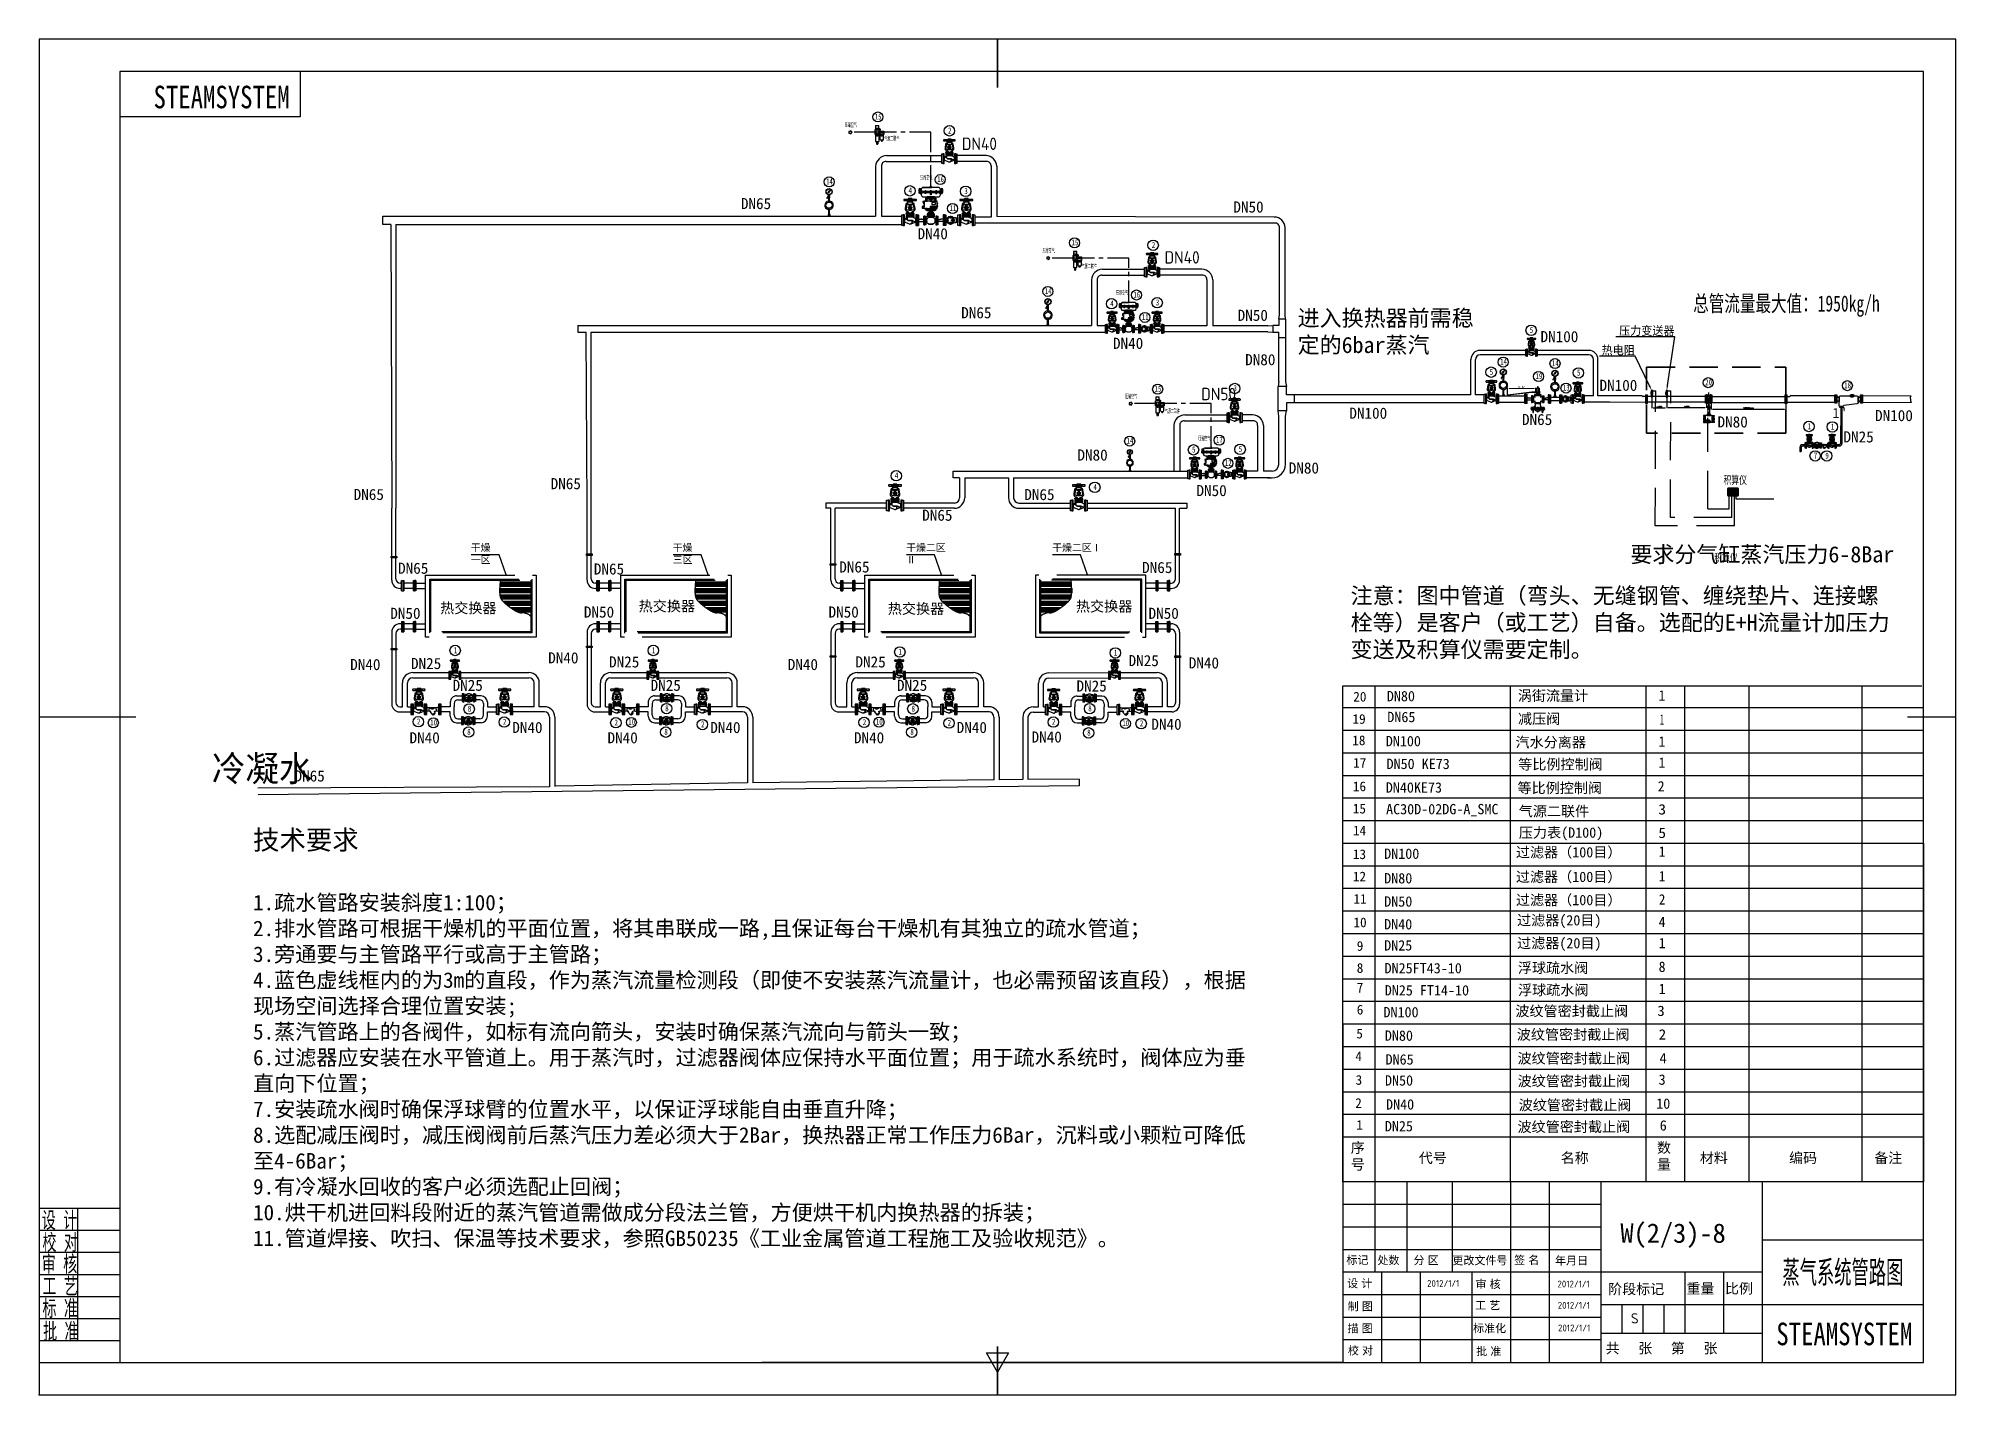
# Model space of a CAD drawing. Extents: x -681219 to -550379, y -242630 to -158199.
# Drawn here: x -615133 to -581502, y -181987 to -158199 of the extents above; entities that cross this region are included whole.
import ezdxf
from ezdxf import colors
from ezdxf.entities.mleader import LeaderData, LeaderLine
from ezdxf.enums import TextEntityAlignment as Align
from ezdxf.math import Vec2, Vec3

# ---------------------------------------------------------------- set-up
doc = ezdxf.new("R2010")
doc.units = 0
doc.header["$LTSCALE"] = 1000
for name, pattern in [('DASHED', [0.75, 0.5, -0.25]), ('F', [0.75, 0.5, -0.25]), ('G', [2, 1.25, -0.25, 0.25, -0.25]), ('J', [2, 1.25, -0.25, 0.25, -0.25]), ('K', [2.5, 1.25, -0.25, 0.25, -0.25, 0.25, -0.25])]:
    doc.linetypes.add(name, pattern=pattern)
doc.layers.get('0').update_dxf_attribs({"linetype": 'CONTINUOUS'})
doc.layers.get('Defpoints').update_dxf_attribs({"linetype": 'CONTINUOUS'})
for name, color, linetype in [('01', 7, 'CONTINUOUS'), ('02', 1, 'CONTINUOUS'), ('02C', 3, 'CONTINUOUS'), ('03', 2, 'F'), ('04', 2, 'F'), ('05', 4, 'G'), ('07', 6, 'K'), ('08', 1, 'CONTINUOUS'), ('10', 1, 'CONTINUOUS'), ('11', 3, 'CONTINUOUS'), ('15', 7, 'CONTINUOUS'), ('AFM_BODY(30-02)', 7, 'CONTINUOUS'), ('AFM_BOWL(30)', 7, 'CONTINUOUS'), ('AW_BODY(30-02)', 7, 'CONTINUOUS'), ('AW_BOWL(30C)', 7, 'CONTINUOUS'), ('AW_DRAIN(30)', 7, 'CONTINUOUS'), ('AW_DRAIN(30C)', 7, 'CONTINUOUS'), ('AW_GAUGE(30)', 7, 'CONTINUOUS'), ('Default', 7, 'CONTINUOUS'), ('Y3035DBC_CLAMP(Y', 7, 'CONTINUOUS'), ('Y3035DBC_MNT_BRA', 7, 'CONTINUOUS'), ('Y3035DBC_SPACER_', 7, 'CONTINUOUS')]:
    doc.layers.add(name, color=color, linetype=linetype)
doc.styles.add('A4 10 NEW$0$Standard', font='')
doc.styles.add('PC_TEXTSTYLE', font='ISOCP.SHX', dxfattribs={"width": 0.707, "bigfont": 'GBCBIG.SHX'})
doc.styles.add('SEACAD_Arial', font='arial.ttf')
doc.styles.add('SEACAD_Solid_Edge_ISO', font='')
doc.styles.add('TH_GBDIM', font='romans.shx', dxfattribs={"width": 0.8, "bigfont": 'gbcbig.shx'})
doc.styles.add('常规', font='')
doc.styles.get('A4 10 NEW$0$Standard').set_extended_font_data('SimSun')
doc.styles.get('SEACAD_Solid_Edge_ISO').set_extended_font_data('Solid Edge ISO')
doc.styles.get('常规').set_extended_font_data('SimSun')
doc.dimstyles.new('A4 10 NEW$0$ISO-25', dxfattribs={"dimtxt": 35, "dimasz": 15, "dimexe": 12.5, "dimexo": 6.25, "dimgap": 6, "dimtad": 1, "dimtoh": 1, "dimdec": 3, "dimtxsty": 'A4 10 NEW$0$Standard', "dimcen": 20, "dimclrd": 3, "dimclre": 3, "dimclrt": 3, "dimadec": 0, "dimazin": 0, "dimtfac": 1, "dimtdec": 3, "dimtmove": 0, "dimatfit": 3, "dimfxl": 0, "dimarcsym": 0})
doc.dimstyles.new('TH_GBDIM', dxfattribs={"dimtxt": 30, "dimasz": 25, "dimexe": 2, "dimexo": 0, "dimgap": 1.5, "dimtad": 1, "dimdec": 1, "dimzin": 0, "dimdsep": 46, "dimtxsty": 'TH_GBDIM', "dimcen": 2.5, "dimclrd": 130, "dimclre": 130, "dimclrt": 3, "dimadec": 0, "dimazin": 0, "dimtfac": 0.714286, "dimtdec": 1, "dimtmove": 0, "dimatfit": 3, "dimfxl": 0, "dimtzin": 0, "dimlwd": -1, "dimlwe": -1, "dimarcsym": 0})
doc.dimstyles.new('TH_GBDIM$0', dxfattribs={"dimtxt": 30, "dimasz": 25, "dimexe": 2, "dimexo": 0, "dimgap": 1.5, "dimtad": 1, "dimdec": 1, "dimzin": 0, "dimdsep": 46, "dimtxsty": 'TH_GBDIM', "dimcen": 2.5, "dimclrd": 130, "dimclre": 130, "dimclrt": 3, "dimadec": 0, "dimazin": 0, "dimtfac": 0.714286, "dimtdec": 1, "dimtmove": 0, "dimatfit": 3, "dimfxl": 0, "dimtzin": 0, "dimlwd": -1, "dimlwe": -1, "dimarcsym": 0})

msp = doc.modelspace()

# ---------------------------------------------------------------- texts
at = {"color": 7}
for s, p in [('DN65', (-602816.2132, -160996.3405)), ('DN100', (-588796.8353, -163328.2796)), ('DN100', (-587762.4839, -164181.9677)), ('DN100', (-592148.3487, -164670.2277)), ('DN65', (-589121.9944, -164780.7985)), ('DN100', (-582931.7845, -164712.0897)), ('DN80', (-585693.4649, -164823.2091)), ('DN25', (-583485.4152, -165085.5516)), ('DN65', (-609605.6133, -166094.5968)), ('DN65', (-606151.6304, -165905.2149)), ('DN25', (-608600.4535, -169057.2679)), ('DN25', (-605127.6985, -169029.6192)), ('DN25', (-600807.5391, -169029.4295)), ('DN25', (-596019.3386, -169006.8056)), ('DN65', (-610642.0072, -171028.5332))]:
    msp.add_text(s, height=194.93701, dxfattribs=at).set_placement(p, align=Align.TOP_LEFT)
at = {"color": 0}
for s, p in [('DN50', (-594181.9877, -161056.1833)), ('DN65', (-598953.8839, -162909.4167)), ('DN50', (-594106.9549, -162954.7068)), ('DN80', (-593974.9201, -163732.3234)), ('DN80', (-596915.8048, -165403.1737)), ('DN80', (-593211.0961, -165630.7489)), ('DN65', (-597847.9731, -166096.2291)), ('DN65', (-599637.2204, -166458.1329)), ('DN65', (-608826.4367, -167387.7646)), ('DN65', (-605394.3778, -167400.533)), ('DN65', (-601091.7585, -167365.3233)), ('DN65', (-595781.8657, -167374.4622)), ('DN50', (-605569.0345, -168155.4059)), ('DN50', (-601279.6468, -168155.4059)), ('DN50', (-608963.3207, -168178.0345)), ('DN50', (-595669.0807, -168178.0345)), ('DN40', (-609665.9948, -169075.412)), ('DN40', (-606194.3177, -168958.5439)), ('DN40', (-601994.965, -169074.7655)), ('DN40', (-594963.8678, -169046.9109)), ('DN25', (-607870.8939, -169439.6405)), ('DN25', (-604399.9366, -169439.8381)), ('DN25', (-600079.7773, -169439.6483)), ('DN25', (-596932.1354, -169451.5201)), ('DN40', (-595619.7907, -170121.7533)), ('DN40', (-608625.5694, -170358.9528)), ('DN40', (-606824.3092, -170178.9782)), ('DN40', (-605154.6121, -170359.1504)), ('DN40', (-603353.3519, -170179.1758)), ('DN40', (-600834.4527, -170358.9606)), ('DN40', (-599033.1925, -170178.986)), ('DN40', (-597720.0387, -170345.5913))]:
    msp.add_text(s, height=194.93701, dxfattribs=at).set_placement(p, align=Align.TOP_LEFT)
at = {"color": 3}
for s, p in [('DN40', (-599718.2754, -161525.3112)), ('DN40', (-596292.7216, -163445.6078)), ('DN50', (-594828.8249, -166026.2228))]:
    msp.add_text(s, height=194.93701, dxfattribs=at).set_placement(p, align=Align.TOP_LEFT)
at = {"color": 7, "linetype": 'Continuous', "style": 'SEACAD_Solid_Edge_ISO'}
for s, height, p in [('序', 179.6143, (-592123.3165, -177551.4315)), ('数', 179.6143, (-586754.8033, -177551.4315)), ('号', 179.6143, (-592123.3165, -177845.3458)), ('代号', 179.61429, (-590930.6622, -177731.0458)), ('名称', 179.61429, (-588442.4213, -177731.0458)), ('量', 179.6143, (-586754.8033, -177845.3458)), ('材料', 179.61429, (-586003.9411, -177731.0458)), ('编码', 179.61429, (-584438.5865, -177731.0458)), ('备注', 179.61429, (-582945.4272, -177731.0458))]:
    msp.add_text(s, height=height, dxfattribs=at).set_placement(p, align=Align.TOP_LEFT)
at = {"char_height": 74.674286, "attachment_point": 1, "style": 'PC_TEXTSTYLE'}
for s, insert, width in [('{\\Fromans,gbcbig|c134;压缩空气}', (-600995.0923, -159683.3192), 282.20875), ('{\\Fromans,gbcbig|c134;气源二联件}', (-600301.6248, -159922.2004), 304.260288), ('{\\Fromans,gbcbig|c134;压缩空气}', (-599671.283, -160608.2037), 282.20875), ('{\\Fromans,gbcbig|c134;压缩空气}', (-597525.7331, -161888.1384), 282.20875), ('{\\Fromans,gbcbig|c134;气源二联件}', (-596840.6513, -162160.323), 304.260288), ('{\\Fromans,gbcbig|c134;压缩空气}', (-596240.1274, -162625.4931), 282.20875), ('{\\Fromans,gbcbig|c134;压缩空气}', (-596080.2532, -164439.6249), 282.20875), ('{\\Fromans,gbcbig|c134;气源二联件}', (-595382.7008, -164700.4164), 304.260288), ('{\\Fromans,gbcbig|c134;压缩空气}', (-594794.6475, -165176.9795), 282.20875)]:
    msp.add_mtext(s, dxfattribs=dict(at, insert=insert, width=width))
at = {"insert": (-583678.0929, -164675.6652), "char_height": 176.511, "width": 414.586506, "attachment_point": 1}
msp.add_mtext('1"', dxfattribs=at)
at = {"layer": '01', "color": 2, "insert": (-586120.4509, -162703.1764), "char_height": 282.857143, "width": 4246.075788, "attachment_point": 1, "style": 'PC_TEXTSTYLE'}
msp.add_mtext('{\\fSimSun|b0|i0|c134|p2;总管流量最大值：1950kg/h}', dxfattribs=at)
at = {"layer": '01', "color": 7, "insert": (-592126.3437, -167823.0115), "char_height": 282.857143, "width": 9548.669025, "attachment_point": 1, "style": '常规'}
msp.add_mtext('注意：图中管道（弯头、无缝钢管、缠绕垫片、连接螺栓等）是客户（或工艺）自备。选配的E+H流量计加压力变送及积算仪需要定制。', dxfattribs=at)
at = {"layer": '01', "color": 4, "ltscale": 1.25, "char_height": 181.02857, "width": 1416.993902, "attachment_point": 1, "style": '常规'}
for insert in [(-608088.5393, -168092.9162), (-604608.4338, -168059.7189), (-596941.8059, -168063.3055)]:
    msp.add_mtext('{\\C6;热交换器}', dxfattribs=dict(at, insert=insert))
at = {"layer": '01', "color": 5, "ltscale": 1.25, "insert": (-600240.3202, -168103.1592), "char_height": 181.02857, "width": 1416.993902, "attachment_point": 1, "style": '常规'}
msp.add_mtext('{\\C6;热交换器}', dxfattribs=at)
at = {"layer": '01', "color": 1, "char_height": 169.714286, "attachment_point": 1, "style": '常规'}
for s, insert in [('{\\fSTFangsong|b0|i0|c134|p2;20}', (-592080.1773, -169651.9171)), ('{\\fSTFangsong|b0|i0|c134|p2;19}', (-592093.4617, -170042.7245))]:
    msp.add_mtext_dynamic_manual_height_columns(s, width=9.249691, gutter_width=56.5714, heights=[6.752], dxfattribs=dict(at, insert=insert))
at = {"layer": '01', "color": 3, "char_height": 169.714286, "attachment_point": 1, "style": '常规'}
for s, width, insert in [('{\\fSTFangsong|b0|i0|c134|p2;18}', 9.249691, (-592097.717, -170416.8794)), ('{\\fSTFangsong|b0|i0|c134|p2;17}', 9.249691, (-592081.443, -170810.577)), ('{\\fSTFangsong|b0|i0|c134|p2;16}', 9.249691, (-592086.7906, -171223.7224)), ('{\\fSTFangsong|b0|i0|c134|p2;15}', 9.249691, (-592087.9321, -171613.9101)), ('{\\fSTFangsong|b0|i0|c134|p2;14}', 1191.440298, (-592085.4645, -171998.6354)), ('{\\fSTFangsong|b0|i0|c134|p2;13}', 9.249691, (-592086.7092, -172413.1835)), ('{\\fSTFangsong|b0|i0|c134|p2;12}', 9.249691, (-592086.7092, -172803.6991)), ('{\\fSTFangsong|b0|i0|c134|p2;11}', 9.249691, (-592076.3672, -173195.9639)), ('{\\fSTFangsong|b0|i0|c134|p2;10}', 9.249691, (-592076.3672, -173607.7196)), ('{\\fSTFangsong|b0|i0|c134|p2;9}', 9.249691, (-592018.8728, -174020.9539)), ('{\\fSTFangsong|b0|i0|c134|p2;8}', 9.249691, (-592018.8728, -174406.9629)), ('{\\fSTFangsong|b0|i0|c134|p2;7}', 9.249691, (-592018.8728, -174751.7725)), ('{\\fSTFangsong|b0|i0|c134|p2;6}', 9.249691, (-592018.8728, -175137.5804)), ('{\\fSTFangsong|b0|i0|c134|p2;5}', 9.249691, (-592026.4562, -175556.2765)), ('{\\fSTFangsong|b0|i0|c134|p2;4}', 9.249691, (-592043.1398, -175953.8106)), ('{\\fSTFangsong|b0|i0|c134|p2;3}', 9.249691, (-592039.4312, -176369.0753)), ('{\\fSTFangsong|b0|i0|c134|p2;2}', 9.249691, (-592045.4734, -176774.5316)), ('{\\fSTFangsong|b0|i0|c134|p2;1}', 9.249691, (-592027.1216, -177158.5903))]:
    msp.add_mtext_dynamic_manual_height_columns(s, width=width, gutter_width=56.5714, heights=[6.752], dxfattribs=dict(at, insert=insert))
at = {"layer": '01', "color": 7, "ltscale": 1.25, "insert": (-612092.6095, -170769.3323), "char_height": 452.57143, "width": 1887.196419, "attachment_point": 1}
msp.add_mtext('{\\C3;冷凝水}', dxfattribs=at)
at = {"layer": '01', "insert": (-611369.4893, -172077.6229), "char_height": 339.428571, "width": 17391.69571, "attachment_point": 1, "style": '常规'}
msp.add_mtext('\\pt24.66667,28.66667,29.33333,30;技术要求\\P\\pt0;\\P\\pt0;{\\H0.80000x;1.疏水管路安装斜度1:100；}\\P\\pt0;{\\H0.80000x;2.排水管路可根据干燥机的平面位置，将其串联成一路,且保证每台干燥机有其独立的疏水管道；}\\P\\pt0;{\\H0.80000x;3.旁通要与主管路平行或高于主管路；}\\P\\pt0;{\\H0.80000x;4.蓝色虚线框内的为3m的直段，作为蒸汽流量检测段（即使不安装蒸汽流量计，也必需预留该直段），}{\\H0.80000x;根据现场空间选择合理位置安装;}\\P\\pt0;{\\H0.80000x;5.蒸汽管路上的各阀件，如标有流向箭头，安装时确保蒸汽流向与箭头一致；}\\P\\pt0;{\\H0.80000x;6.过滤器应安装在水平管道上。用于蒸汽时，过滤器阀体应保持水平面位置；用于疏水系统时，阀体}{\\H0.80000x;应为垂直向下位置；}\\P\\pt0;{\\H0.80000x;7.安装疏水阀时确保浮球臂的位置水平，以保证浮球能自由垂直升降；}\\P\\pt0;{\\H0.80000x;8.选配减压阀时，减压阀阀前后蒸汽压力差必须大于2Bar，换热器正常工作压力6Bar，沉料或小颗粒}{\\H0.80000x;可降低至4-6Bar；}\\P\\pt0;{\\H0.80000x;9.有冷凝水回收的客户必须选配止回阀；}\\P\\pt0;{\\H0.80000x;10.烘干机进回料段附近的蒸汽管道需做成分段法兰管，方便烘干机内换热器的拆装；}\\P\\pt0;{\\H0.80000x;11.管道焊接、吹扫、保温等技术要求，参照GB50235《工业金属管道工程施工及验收规范》。}', dxfattribs=at)
at = {"layer": '01', "color": 0, "insert": (-587396.4031, -178968.9492), "char_height": 339.428571, "attachment_point": 1, "style": '常规'}
msp.add_mtext_dynamic_manual_height_columns('{\\C3;W(2/3)-8}', width=2992.725012, gutter_width=56.5714, heights=[0], dxfattribs=at)
at = {"layer": '04', "linetype": 'F', "ltscale": 1.25, "width": 0.707}
for p in [(-585589.1995, -166009.0877), (-585751.4247, -167375.292)]:
    msp.add_text('积算仪', height=138.6, dxfattribs=at).set_placement(p)
at = {"layer": '07', "color": 6, "linetype": 'K', "ltscale": 1.25, "char_height": 126.72, "attachment_point": 1}
for s, insert, width in [('{\\fSimHei|b0|i0|c134|p2;\\C256;干燥一区}', (-607551.3838, -167061.5241), 514.642505), ('{\\fSimHei|b0|i0|c134|p2;\\C256;干燥三区}', (-604010.3879, -167061.7139), 514.642505), ('{\\fSimHei|b0|i0|c134|p2;\\C256;干燥二区Ⅱ}', (-599917.6345, -167061.5241), 789.990793), ('{\\fSimHei|b0|i0|c134|p2;\\C256;干燥二区Ⅰ}', (-597357.9735, -167061.5241), 863.818689)]:
    msp.add_mtext(s, dxfattribs=dict(at, insert=insert, width=width))
at = {"layer": '11', "width": 0.563265}
msp.add_text(' STEAMSYSTEM', height=396, dxfattribs=at).set_placement((-613330.5126, -159424.3945), (-610728.2269, -159424.3945), align=Align.FIT)
at = {"layer": '11', "color": 1, "style": '常规', "width": 0.646175}
msp.add_text('1', height=181.0286, dxfattribs=at).set_placement((-586668.3431, -170135.5599), align=Align.MIDDLE)
at = {"layer": '11', "style": '常规'}
for s, width, p in [('1', 0.962655, (-586668.3431, -170891.9462)), ('2', 0.962655, (-586681.257, -171305.754)), ('3', 1.095591, (-586663.6336, -171712.7887)), ('5', 1.095591, (-586663.6336, -172124.6385)), ('1', 0.907493, (-586665.6367, -172451.1147)), ('1', 0.907493, (-586665.4664, -172881.6859)), ('2', 0.907493, (-586665.4664, -173289.0958)), ('3', 1.054648, (-586683.7054, -175244.1036)), ('2', 1.054648, (-586659.3456, -175655.7087)), ('4', 1.054648, (-586647.2389, -176073.124))]:
    msp.add_text(s, height=181.0286, dxfattribs=dict(at, width=width)).set_placement(p, align=Align.MIDDLE)
at = {"layer": '11', "color": 3, "style": '常规', "width": 0.983399}
for s, p in [('4', (-586665.4664, -173685.2095)), ('1', (-586665.4664, -174054.6605)), ('8', (-586665.4664, -174471.3722)), ('1', (-586665.4664, -174858.8803))]:
    msp.add_text(s, height=181.0286, dxfattribs=at).set_placement(p, align=Align.MIDDLE)
at = {"layer": '11', "style": '常规'}
for s, height, p in [('3', 181.0286, (-586664.1698, -176449.5319)), ('10', 181.02857, (-586645.5059, -176870.0486)), ('6', 181.0286, (-586645.5059, -177252.6461))]:
    msp.add_text(s, height=height, dxfattribs=at).set_placement(p, align=Align.MIDDLE)
for s, width, p, p2 in [('蒸气系统管路图', 0.534889, (-584556.0008, -180021.1087), (-582435.4722, -180021.1087)), (' STEAMSYSTEM', 0.765811, (-584879.4274, -181103.9409), (-582277.1417, -181103.9409))]:
    msp.add_text(s, height=396, dxfattribs=dict(at, width=width)).set_placement(p, p2, align=Align.FIT)
at = {"layer": '11', "color": 81, "ltscale": 1.25, "char_height": 217.234286, "attachment_point": 7, "rotation": 0.00001243}
for s, insert in [('{\\fFangSong_GB2312|b0|i0|c134|p49;\\C5; \\Fisocp,hztxt|c134;\\C7;DN40}', (-599090.7681, -160155.2141)), ('{\\fFangSong_GB2312|b0|i0|c134|p49;\\C5; \\Fisocp,hztxt|c134;\\C7;DN40}', (-595536.7494, -162145.9774)), ('{\\fFangSong_GB2312|b0|i0|c134|p49;\\C5; \\Fisocp.shx,hztxt;\\C7;DN50}', (-594893.8274, -164540.3819))]:
    msp.add_mtext(s, dxfattribs=dict(at, insert=insert))
at = {"layer": '15', "color": 3, "ltscale": 1.25, "width": 0.707}
for s, height, p in [('15', 101.5587, (-600467.743, -159620.1144)), ('2', 105.5759, (-599185.0384, -159866.2918)), ('14', 101.5587, (-601322.3918, -160758.6036)), ('16', 101.5587, (-599374.7349, -160717.252)), ('4', 105.5759, (-599876.4758, -160918.579)), ('3', 105.5759, (-598899.7886, -160927.2152)), ('11', 101.5587, (-599157.745, -161224.9179)), ('15', 101.5587, (-597018.8534, -161825.62)), ('2', 105.5759, (-595613.4676, -161872.4227)), ('14', 101.5587, (-597486.2719, -162678.2144)), ('16', 101.5587, (-595934.4195, -162740.5382)), ('3', 105.5759, (-595542.566, -162879.1489)), ('4', 105.5759, (-596340.8231, -162897.7044)), ('11', 101.5587, (-595785.761, -163133.6731)), ('5', 105.5759, (-588985.4129, -163363.8006)), ('5', 105.5759, (-589687.4323, -164096.8099)), ('14', 101.5587, (-589504.5565, -163916.4208)), ('19', 101.5587, (-588884.524, -164169.5061)), ('14', 101.5587, (-588596.3099, -163943.0348)), ('5', 105.5759, (-588156.8531, -164109.636)), ('15', 101.5587, (-595562.4362, -164390.4018)), ('3', 105.5759, (-594181.6813, -164383.0089)), ('13', 101.5587, (-588403.4579, -164371.795)), ('20', 101.5587, (-585909.1801, -164277.2826)), ('18', 101.5587, (-583470.7137, -164329.5354)), ('1', 105.5759, (-584115.5314, -165048.4184)), ('1', 105.5759, (-583704.9255, -165056.2024)), ('14', 101.5587, (-596053.1521, -165300.9229)), ('5', 105.5759, (-594905.3959, -165457.7495)), ('17', 101.5587, (-594485.1233, -165284.5389)), ('5', 105.5759, (-594088.1402, -165449.518)), ('7', 105.5759, (-584006.2036, -165564.2619)), ('9', 105.5759, (-583803.9256, -165565.1912)), ('12', 101.5587, (-594330.0922, -165690.9939)), ('4', 105.5759, (-600117.0537, -165912.4253)), ('4', 105.5759, (-596636.1686, -166114.8624)), ('1', 105.5759, (-607849.7703, -168974.323)), ('1', 105.5759, (-604376.0395, -168974.323)), ('1', 105.5759, (-600054.406, -169001.192)), ('1', 105.5759, (-596275.7882, -169017.6808)), ('2', 105.5759, (-608495.3414, -170224.2181)), ('10', 101.5587, (-608261.5048, -170239.5254)), ('8', 105.5759, (-607604.9, -170000.5644)), ('2', 105.5759, (-606989.1317, -170229.776)), ('2', 105.5759, (-605032.7265, -170240.892)), ('10', 101.5587, (-604789.9117, -170230.9747)), ('8', 105.5759, (-604143.188, -169993.0377)), ('2', 105.5759, (-603515.4009, -170274.2398)), ('2', 105.5759, (-600680.8366, -170235.334)), ('10', 101.5587, (-600448.2079, -170226.5613)), ('8', 105.5759, (-599825.3341, -169998.2997)), ('2', 105.5759, (-599191.3008, -170246.4499)), ('2', 105.5759, (-597362.7289, -170229.776)), ('8', 105.5759, (-596727.0704, -169994.4771)), ('10', 101.5587, (-596127.7482, -170252.1249)), ('2', 105.5759, (-595823.1714, -170257.5659)), ('8', 105.5759, (-607614.7662, -170405.0794)), ('8', 105.5759, (-604158.7559, -170405.5896)), ('8', 105.5759, (-599845.5725, -170408.1272)), ('8', 105.5759, (-596745.1763, -170418.6483))]:
    msp.add_text(s, height=height, dxfattribs=at).set_placement(p)
at = {"layer": '15', "color": 1, "style": '常规', "width": 0.968032}
msp.add_text('1', height=181.0286, dxfattribs=at).set_placement((-586668.3431, -169714.3259), align=Align.MIDDLE)
at = {"layer": '15', "color": 3, "style": '常规', "width": 0.962655}
msp.add_text('1', height=181.0286, dxfattribs=at).set_placement((-586668.3431, -170522.5613), align=Align.MIDDLE)
at = {"layer": '15', "color": 3, "style": '常规'}
for s, p in [('DN100', (-591550.3888, -175355.5848)), ('DN80', (-591526.029, -175767.19)), ('DN65', (-591513.9223, -176184.6053)), ('DN50', (-591523.8973, -176552.4056)), ('DN40', (-591505.2334, -176972.9223)), ('DN25', (-591525.7731, -177354.5085))]:
    msp.add_text(s, height=181.02857, dxfattribs=at).set_placement(p)
at = {"layer": '15', "color": 2, "char_height": 282.857143, "attachment_point": 7, "style": '常规'}
for s, insert, width in [('进入换热器前需稳定的6bar蒸汽', (-593055.7587, -163746.9813), 3198.120917), ('\\pt500;要求分气缸蒸汽压力6-8Bar', (-587221.9603, -167416.9156), 4897.072398)]:
    msp.add_mtext(s, dxfattribs=dict(at, insert=insert, width=width))
at = {"layer": '15', "color": 1, "char_height": 181.02857, "attachment_point": 7, "style": '常规'}
for s, width, insert in [('DN80', 2560.367001, (-591491.2409, -169820.0695)), ('涡街流量计', 1842.552404, (-589195.423, -169828.5656)), ('DN65', 2560.367001, (-591483.181, -170186.0875)), ('减压阀', 1370.431267, (-589191.2141, -170234.4742))]:
    msp.add_mtext_dynamic_manual_height_columns(s, width=width, gutter_width=56.5714, heights=[0], dxfattribs=dict(at, insert=insert))
at = {"layer": '15', "color": 3, "attachment_point": 7, "style": '常规'}
for s, width, insert, char_height in [(' DN100', 2560.367001, (-591632.5091, -170608.4671), 181.02857), ('汽水分离器', 1943.659201, (-589235.2196, -170645.9779), 181.02857), ('DN50 KE73', 2560.367001, (-591496.46, -171007.7512), 181.02857), ('等比例控制阀', 1749.101012, (-589187.8232, -171032.7718), 181.02857), ('DN40KE73', 2560.367001, (-591509.3738, -171421.559), 181.02857), ('等比例控制阀', 1749.101012, (-589200.7371, -171446.5796), 181.02857), ('AC30D-02DG-A_SMC', 2560.367001, (-591504.4944, -171832.6095), 181.028571), ('气源二联件', 2328.887972, (-589178.6452, -171856.4098), 181.02857), ('压力表(D100)', 3735.963638, (-589176.7679, -172256.9745), 181.02857), ('DN100', 1370.431267, (-591538.0169, -172581.902), 181.02857), ('过滤器（100目）', 2173.496836, (-589229.0509, -172577.3628), 181.02857), ('DN80', 1370.431267, (-591537.8466, -173012.4732), 181.02857), ('过滤器（100目）', 2173.496836, (-589228.8806, -173007.934), 181.02857), ('过滤器（100目）', 2173.496836, (-589228.4486, -173414.8383), 181.02857), ('DN50', 1370.431267, (-591537.4147, -173419.3774), 181.02857), ('过滤器(20目)', 3341.734058, (-589208.8308, -173793.673), 181.02857), ('DN40', 2560.367001, (-591538.6548, -173818.6581), 181.02857), ('DN25', 2560.367001, (-591537.8466, -174188.6147), 181.02857), ('过滤器(20目)', 3341.734058, (-589208.0226, -174195.2464), 181.02857), ('DN25FT43-10', 3584.241791, (-591531.0668, -174588.6448), 181.028571), ('浮球疏水阀', 3307.736918, (-589194.4102, -174600.2231), 181.02857), ('DN25 FT14-10', 3584.241791, (-591527.7817, -174976.6585), 181.028571), ('浮球疏水阀', 3307.736918, (-589191.1251, -174988.2369), 181.02857), ('波纹管密封截止阀', 3735.963638, (-589237.2235, -175357.0887), 181.02857), ('波纹管密封截止阀', 3735.963638, (-589212.8637, -175768.6938), 181.02857), ('波纹管密封截止阀', 3735.963638, (-589200.757, -176186.1091), 181.02857), ('波纹管密封截止阀', 3735.963638, (-589198.6589, -176584.1189), 181.02857), ('波纹管密封截止阀', 3735.963638, (-589179.995, -177004.6356), 181.02857), ('波纹管密封截止阀', 3735.963638, (-589200.5347, -177386.2218), 181.02857)]:
    msp.add_mtext_dynamic_manual_height_columns(s, width=width, gutter_width=56.5714, heights=[0], dxfattribs=dict(at, insert=insert, char_height=char_height))
at = {"layer": 'Default', "color": 7, "linetype": 'Continuous'}
for s, height, style, p in [('标记', 141.42857, 'SEACAD_Arial', (-592201.021, -179539.155)), ('处数', 141.42857, 'SEACAD_Arial', (-591655.8363, -179542.643)), ('分 区', 141.42857, 'SEACAD_Arial', (-591023.4659, -179543.8083)), ('更改文件号', 141.42857, 'SEACAD_Arial', (-590341.21, -179547.6047)), ('签 名', 141.42857, 'SEACAD_Arial', (-589259.9766, -179541.0166)), ('年月日', 141.42857, 'SEACAD_Arial', (-588542.7939, -179549.6267)), ('设 计', 141.42857, 'SEACAD_Arial', (-592187.0688, -179948.9779)), ('2012/1/1', 118.8, 'SEACAD_Solid_Edge_ISO', (-590785.9429, -179961.8472)), ('审 核', 141.42857, 'SEACAD_Arial', (-589936.5692, -179963.4541)), ('2012/1/1', 118.8, 'SEACAD_Solid_Edge_ISO', (-588500.8858, -179972.7769)), ('阶段标记', 179.61429, 'SEACAD_Solid_Edge_ISO', (-587609.348, -180028.7046)), ('重量', 179.61429, 'SEACAD_Solid_Edge_ISO', (-586237.64, -180020.8442)), ('比例', 179.61429, 'SEACAD_Solid_Edge_ISO', (-585563.4393, -180018.0883)), ('制 图', 141.42857, 'SEACAD_Arial', (-592177.5652, -180351.965)), ('工 艺', 141.42857, 'SEACAD_Arial', (-589943.8088, -180333.8044)), ('2012/1/1', 118.8, 'SEACAD_Solid_Edge_ISO', (-588495.4034, -180345.7934)), ('S', 179.6143, 'SEACAD_Solid_Edge_ISO', (-587212.9532, -180542.3525)), ('描 图', 141.42857, 'SEACAD_Arial', (-592181.5215, -180737.9095)), ('标准化', 141.42857, 'SEACAD_Arial', (-589978.7852, -180735.7465)), ('2012/1/1', 118.8, 'SEACAD_Solid_Edge_ISO', (-588490.6713, -180741.6948)), ('校 对', 141.42857, 'SEACAD_Arial', (-592174.2819, -181127.0647)), ('批 准', 141.42857, 'SEACAD_Arial', (-589923.7823, -181139.8517)), ('共   张   第   张', 179.614286, 'SEACAD_Solid_Edge_ISO', (-587656.0019, -181066.6166))]:
    msp.add_text(s, height=height, dxfattribs=dict(at, style=style)).set_placement(p, align=Align.TOP_LEFT)

# ---------------------------------------------------------------- blocks, each defined once
blk = doc.blocks.new('*U6', base_point=(251.96, 168.31))
at = {"layer": '01'}
for p, q in [((251.96, 168.31), (251.96, 182.31)), ((195.96, 168.31), (251.96, 168.31))]:
    blk.add_line(p, q, dxfattribs=at)
blk = doc.blocks.new('Z_Z_Z')
at = {"layer": '01'}
for p, q in [((-25, 47.8), (0, 47.8)), ((-13, 6.83), (-13, 47.8)), ((-25, 6.83), (0, 6.83))]:
    blk.add_line(p, q, dxfattribs=at)
at = {"layer": '02'}
for p, q in [((-25, 40.98), (0, 40.98)), ((-25, 34.15), (0, 34.15)), ((-25, 27.32), (0, 27.32)), ((-25, 20.49), (0, 20.49)), ((-25, 13.66), (0, 13.66)), ((-25, 0), (0, 0))]:
    blk.add_line(p, q, dxfattribs=at)
at = {"layer": '11', "width": 0.67}
for s, p in [('设 计', (-24.19, 41.65)), ('校 对', (-23.98, 34.76)), ('审 核', (-24.19, 28.09)), ('工 艺', (-23.98, 21.21)), ('标 准', (-23.98, 14.32)), ('批 准', (-23.78, 7.23))]:
    blk.add_text(s, height=5, dxfattribs=at).set_placement(p)
blk = doc.blocks.new('*U7')
at = {"layer": '01', "const_width": 0.5}
for points in [[(297, 420), (297, 405)], [(0, 210), (30, 210)], [(594, 210), (579, 210)], [(297, 0), (297, 15)]]:
    blk.add_lwpolyline(points, dxfattribs=at)
at = {"layer": '01'}
for points in [[(584, 410), (25, 410)], [(25, 410), (25, 10)], [(584, 10), (584, 410)], [(25, 10), (584, 10)]]:
    blk.add_lwpolyline(points, dxfattribs=at)
at = {"layer": '02'}
for p, q in [((293.54, 13), (300.46, 13)), ((297, 7), (293.54, 13)), ((300.46, 13), (297, 7))]:
    blk.add_line(p, q, dxfattribs=at)
for points in [[(594, 420), (0, 420)], [(0, 420), (0, 0)], [(594, 0), (594, 420)], [(0, 0), (594, 0)]]:
    blk.add_lwpolyline(points, dxfattribs=at)
blk = doc.blocks.new('BSA1L')
at = {"color": 4}
for p, q in [((54.215379, 185.599538), (54.215358, 190.866514)), ((71.09388, 185.599538), (71.09388, 190.866514)), ((32.92306, 65.872712), (32.92306, 59.762096)), ((42.120523, 65.872712), (42.120536, 59.762096)), ((53.026763, 143.408363), (53.02674, 137.399566)), ((56.074416, 127.074309), (68.925583, 127.074309)), ((56.551251, 100.49373), (56.551234, 95.87403)), ((66.099799, 131.20133), (58.900201, 131.20133)), ((68.758004, 100.49373), (68.758004, 95.87403)), ((72.282498, 143.408363), (72.282498, 137.399566)), ((82.879476, 65.872712), (82.879463, 59.762096)), ((92.07694, 65.872712), (92.07694, 59.762096))]:
    blk.add_line(p, q, dxfattribs=at)
for points in [[(119.73171, 181.785914, 0.414214), (115.933099, 185.584525), (9.066901, 185.584525, 0.414214), (5.26829, 181.785914), (5.26829, 178.042425, 0.414214), (9.066901, 174.243814), (62.5, 174.243814), (115.933099, 174.243814, 0.414214), (119.73171, 178.042425)], [(45.745776, 185.569513), (79.563462, 185.599538), (79.563462, 190.911126, 0.151687), (75.321745, 192.203806), (62.654619, 192.203806), (49.987493, 192.203806, 0.151687), (45.745776, 190.911126)], [(79.507591, -7.695283, -0.414214), (83.507591, -3.695283), (47.219606, -3.695283, -0.414214), (35.219606, 8.304717), (35.219606, 15.828597, -0.552777), (26.614703, 10.423555), (14.474356, 16.274468, -0.303723), (11.999995, 19.972092), (11.999995, 0), (11.999995, -19.972092, -0.522686), (17.39309, -16.222521), (53.934214, -31.732036, 0.158217), (66.18024, -33.317683, 0.23204), (77.871512, -24.265637, 0.137413), (79.507591, -15.822343)], [(35.219606, 24.671562), (17.39309, 16.222521, -0.188965), (14.474356, 16.274468), (26.614703, 10.423555, 0.552777), (35.219606, 15.828597)], [(105.928125, 105.421149), (99.542192, 143.747083, 0.310322), (91.567632, 152.873054), (86.654278, 154.431481, -0.252716), (84.795625, 157.06318), (84.795625, 146.732148, -0.236339), (83.463376, 144.071071, -0.476894), (88.41312, 142.018735), (94.885762, 104.042078, -0.48938), (81.964371, 89.685191), (62.5, 89.685191), (43.035628, 89.685191, -0.48938), (30.114237, 104.042078), (36.58688, 142.018735, -0.476894), (41.536623, 144.071071), (42.896316, 143.580445, -0.323196), (40.204374, 147.521136), (40.204374, 157.06318, -0.252716), (38.345721, 154.431481), (33.432367, 152.873054, 0.310322), (25.457808, 143.747083), (19.071875, 105.421149, 0.440151), (37.124647, 79.035245), (39.997969, 78.598758, -0.614929), (42.823737, 70.241395), (42.582242, 70.034806), (40.105041, 66.601431), (44.424393, 66.601431, -0.151687), (46.735798, 65.897021), (46.735798, 59.737786), (62.5, 59.737786), (78.264201, 59.737786), (78.264201, 65.897021, -0.151687), (80.575606, 66.601431), (84.894959, 66.601431), (82.417757, 70.034806), (82.176262, 70.241395, -0.614929), (85.00203, 78.598758), (87.875353, 79.035245, 0.440151)], [(46.735798, 59.737786), (28.307798, 59.737786), (28.307798, 65.897021, -0.151687), (30.619203, 66.601431), (37.521798, 66.601431), (44.424393, 66.601431, -0.151687), (46.735798, 65.897021)], [(113.000004, 19.972092, -0.522686), (107.606909, 16.222521), (88.390312, 25.330404, -0.756375), (89.461035, 30.377576), (35.538964, 30.377576, -0.756374), (36.60969, 25.330405), (35.219606, 24.671562), (35.219606, 8.304717, 0.414214), (47.219606, -3.695283), (83.507591, -3.695283, -0.114393), (85.267565, -4.103279), (110.50267, -16.265073, -0.305418), (113.000004, -19.972092), (113.000004, 0)], [(84.795625, 157.06318, -0.059994), (84.795625, 157.873976), (84.795625, 162.289753), (40.204374, 162.289753), (40.204374, 157.873976, -0.059994), (40.204374, 157.06318), (40.204374, 147.521136, 0.368201), (43.528159, 143.408363), (81.471841, 143.408363, 0.414214), (84.795625, 146.732148)], [(43.364269, 143.442617), (81.944969, 143.408363), (81.944969, 137.348671, -0.151687), (77.105831, 135.873925), (62.654619, 135.873925), (48.203407, 135.873925, -0.151687), (43.364269, 137.348671)], [(62.654619, 101.460877), (53.493586, 101.460877, 0.151687), (50.425919, 100.525993), (50.425919, 95.841766, 0.151687), (53.493586, 94.906883), (62.654619, 94.906883), (71.815652, 94.906883, 0.151687), (74.883319, 95.841766), (74.883319, 100.525993, 0.151687), (71.815652, 101.460877)], [(78.264201, 59.737786), (96.692201, 59.737786), (96.692201, 65.897021, 0.151687), (94.380796, 66.601431), (87.478201, 66.601431), (80.575606, 66.601431, 0.151687), (78.264201, 65.897021)], [(85.220748, -4.080716, 0.550659), (79.507591, -7.695283), (79.507591, -15.822343, -0.137413), (77.871512, -24.265637, -0.23204), (66.18024, -33.317683, 0.064472), (71.065785, -31.732036), (107.606909, -16.222521, -0.187358), (110.50267, -16.265073)]]:
    blk.add_lwpolyline(points, format="xyb", close=True, dxfattribs=at)
for points in [[(96.912516, 174.243814), (62.5, 174.243814), (28.087483, 174.243814), (40.204374, 168.178291), (84.795625, 168.178291)], [(11.999995, 0), (11.999995, 19.972092), (11.999995, 47.5), (0, 47.5), (0, 0), (0, -47.5), (11.999995, -47.5)], [(98.734061, 59.737786), (62.5, 59.737786), (26.265939, 59.737786), (26.265939, 47.364933), (98.734061, 47.364933)], [(98.734061, 42.750429), (62.5, 42.750429), (26.265939, 42.750429), (26.265939, 30.377576), (98.734061, 30.377576)], [(42.828178, 47.364933), (32.21537, 47.364933), (32.21537, 42.750429), (42.828178, 42.750429)], [(82.297331, 168.178291), (42.702669, 168.178291), (42.702669, 162.289753), (62.5, 162.289753), (82.297331, 162.289753)], [(81.056809, 114.852858), (62.5, 114.852858), (56.074416, 114.852858), (43.94319, 114.852858), (43.94319, 111.343443), (62.5, 111.343443), (69.325381, 111.343443), (81.056809, 111.343443)], [(71.146781, 94.906883), (54.162457, 94.906883), (54.162457, 89.685191), (62.5, 89.685191), (71.146781, 89.685191)], [(68.925583, 127.074309), (66.099799, 131.20133), (66.099799, 135.873925), (58.900201, 135.873925), (58.900201, 131.20133), (56.074416, 127.074309), (56.074416, 114.852858), (62.5, 114.852858), (68.925583, 114.852858)], [(68.925583, 111.343443), (56.074416, 111.343443), (56.074416, 101.460877), (68.925583, 101.460877)], [(92.784629, 47.364933), (82.171822, 47.364933), (82.171822, 42.750429), (92.784629, 42.750429)], [(125, 47.5), (113.000004, 47.5), (113.000004, 0), (113.000004, -47.5), (125, -47.5), (125, 0)]]:
    blk.add_lwpolyline(points, close=True, dxfattribs=at)
at = {"color": 4, "flags": 128}
blk.add_lwpolyline([(54.828787, 59.737786), (54.118687, 64.656958), (52.113078, 68.712348), (49.164135, 71.19185), (45.789677, 71.660075), (42.582242, 70.034806), (40.105041, 66.601431)], dxfattribs=at)
at = {"color": 4, "extrusion": (0, 0, -1), "flags": 128}
blk.add_lwpolyline([(-70.171213, 59.737786), (-70.881312, 64.656958), (-72.886921, 68.712348), (-75.835865, 71.19185), (-79.210322, 71.660075), (-82.417757, 70.034806), (-84.894959, 66.601431)], dxfattribs=at)
at = {"color": 4}
for centre, radius, start, end in [((49.948113, 184.727434), 7.476476, 55.197024, 89.698211), ((62.654619, 164.906291), 27.297515, 90, 108.008529), ((62.654619, 164.906291), 27.297515, 71.991471, 90), ((75.361125, 184.727434), 7.476476, 90.301789, 124.802976), ((30.597744, 62.527392), 4.074096, 55.197024, 89.698211), ((37.521798, 51.726416), 14.875015, 90, 108.008529), ((37.521798, 51.726416), 14.875015, 71.991471, 90), ((44.445852, 62.527392), 4.074096, 90.301789, 124.802976), ((48.15848, 144.403298), 8.529491, 270.301789, 304.802976), ((62.654619, 167.016127), 31.142202, 251.991471, 270), ((53.465105, 96.053865), 5.407086, 55.197024, 89.698211), ((53.465105, 100.313894), 5.407086, 270.301789, 304.802976), ((62.654619, 81.718951), 19.741925, 90, 108.008529), ((62.654619, 114.648808), 19.741925, 251.991471, 270), ((62.654619, 167.016127), 31.142202, 270, 288.008529), ((62.654619, 81.718951), 19.741925, 71.991471, 90), ((62.654619, 114.648808), 19.741925, 270, 288.008529), ((71.844133, 96.053865), 5.407086, 90.301789, 124.802976), ((71.844133, 100.313894), 5.407086, 235.197024, 269.698211), ((77.150758, 144.403298), 8.529491, 235.197024, 269.698211), ((80.554147, 62.527392), 4.074096, 55.197024, 89.698211), ((87.478201, 51.726416), 14.875015, 90, 108.008529), ((94.402255, 62.527392), 4.074096, 90.301789, 124.802976)]:
    blk.add_arc(centre, radius, start, end, dxfattribs=at)
blk = doc.blocks.new('FIG34HR')
at = {"color": 4}
for p, q in [((-109, 9), (-109, 19)), ((-104, 3), (-100, 3)), ((-94, 26), (-89, 26)), ((-94, 20), (-89, 20)), ((-74, 26), (-70, 26)), ((-74, 20), (-70, 20)), ((-64, 3), (-60, 3)), ((-109, -19), (-109, -9)), ((-104, -3), (-100, -3)), ((-94, -20), (-89, -20)), ((-94, -26), (-89, -26)), ((-74, -20), (-70, -20)), ((-74, -26), (-70, -26)), ((-64, -3), (-60, -3))]:
    blk.add_line(p, q, dxfattribs=at)
for points in [[(-132, 0), (-132, 47), (-120, 47), (-120, -48), (-132, -48)], [(-120, 24), (-109, 19), (-106, 19), (-108, 13), (-110, 7), (-110, 0), (-110, -7), (-108, -13), (-106, -19), (-109, -19), (-120, -24)], [(-110, 0), (-110, 7), (-108, 13), (-106, 19), (-102, 24), (-98, 28), (-93, 32), (-88, 34), (-83, 34), (-77, 34), (-72, 32), (-67, 28), (-63, 24), (-60, 19), (-57, 13), (-55, 7), (-55, 0), (-55, -7), (-57, -13), (-60, -19), (-63, -24), (-67, -28), (-72, -32), (-77, -34), (-83, -34), (-88, -34), (-93, -32), (-98, -28), (-102, -24), (-106, -19), (-108, -13), (-110, -7)], [(-110, 3), (-107, 5), (-104, 3), (-104, -3), (-107, -5), (-110, -3)], [(-100, 3), (-103, 5), (-107, 5), (-110, 3), (-110, -3), (-107, -5), (-103, -5), (-100, -3)], [(-104, 3), (-107, 5), (-103, 5), (-100, 3), (-100, -3), (-103, -5), (-107, -5), (-104, -3)], [(-100, 26), (-97, 28), (-94, 26), (-94, 20), (-97, 18), (-100, 20)], [(-92, 18), (-89, 20), (-89, 26), (-92, 28), (-97, 28), (-100, 26), (-100, 20), (-97, 18)], [(-94, 26), (-97, 28), (-92, 28), (-89, 26), (-89, 20), (-92, 18), (-97, 18), (-94, 20)], [(-55, 7), (-57, 13), (-60, 19), (-63, 24), (-67, 28), (-72, 32), (-77, 34), (-83, 34), (-74, 34), (-69, 34), (-64, 32), (-59, 28), (-55, 24), (-51, 19), (-49, 13), (-47, 7), (-47, 0), (-47, -7), (-49, -13), (-51, -19), (-55, -24), (-59, -28), (-64, -32), (-69, -34), (-74, -34), (-83, -34), (-77, -34), (-72, -32), (-67, -28), (-63, -24), (-60, -19), (-57, -13), (-55, -7), (-55, 0)], [(-80, 26), (-77, 28), (-74, 26), (-74, 20), (-77, 18), (-80, 20)], [(-77, 18), (-73, 18), (-70, 20), (-70, 26), (-73, 28), (-77, 28), (-80, 26), (-80, 20)], [(-74, 26), (-77, 28), (-73, 28), (-70, 26), (-70, 20), (-73, 18), (-77, 18), (-74, 20)], [(-70, 3), (-67, 5), (-64, 3), (-64, -3), (-67, -5), (-70, -3)], [(-70, -3), (-67, -5), (-63, -5), (-60, -3), (-60, 3), (-63, 5), (-67, 5), (-70, 3)], [(-64, 3), (-67, 5), (-63, 5), (-60, 3), (-60, -3), (-63, -5), (-67, -5), (-64, -3)], [(-47, 7), (-49, 13), (-51, 19), (-55, 24), (-56, 26), (-39, 24), (-37, 24), (-34, 22), (-32, 20), (-32, 20), (-32, 20), (-30, 18), (-28, 16), (-26, 12), (-25, 8), (-24, 4), (-24, 0), (-24, -4), (-25, -8), (-26, -12), (-28, -16), (-30, -18), (-32, -20), (-32, -20), (-34, -22), (-37, -24), (-39, -24), (-56, -26), (-55, -24), (-51, -19), (-49, -13), (-47, -7), (-47, 0)], [(-25, 8), (-26, 12), (-28, 16), (-30, 18), (-32, 20), (-12, 23), (-12, -23), (-32, -20), (-32, -20), (-30, -18), (-28, -16), (-26, -12), (-25, -8), (-24, -4), (-24, 0), (-24, 4)], [(-12, 47), (0, 47), (0, 0), (0, -48), (-12, -48)], [(-100, -20), (-97, -18), (-94, -20), (-94, -26), (-97, -28), (-100, -26)], [(-97, -18), (-100, -20), (-100, -26), (-97, -28), (-92, -28), (-89, -26), (-89, -20), (-92, -18)], [(-94, -20), (-97, -18), (-92, -18), (-89, -20), (-89, -26), (-92, -28), (-97, -28), (-94, -26)], [(-80, -20), (-77, -18), (-74, -20), (-74, -26), (-77, -28), (-80, -26)], [(-77, -18), (-80, -20), (-80, -26), (-77, -28), (-73, -28), (-70, -26), (-70, -20), (-73, -18)], [(-74, -20), (-77, -18), (-73, -18), (-70, -20), (-70, -26), (-73, -28), (-77, -28), (-74, -26)]]:
    blk.add_lwpolyline(points, close=True, dxfattribs=at)
for points in [[(-79, 34), (-73, 34), (-68, 32), (-63, 28), (-59, 24), (-55, 19), (-53, 13), (-51, 7), (-51, 0), (-51, -7), (-53, -13), (-55, -19), (-59, -24), (-63, -28), (-68, -32), (-73, -34), (-79, -34)], [(-32, 20), (-30, 17), (-28, 13), (-27, 9), (-26, 5), (-26, 0), (-26, -5), (-27, -9), (-28, -13), (-30, -17), (-32, -20)]]:
    blk.add_lwpolyline(points, dxfattribs=at)
blk = doc.blocks.new('ERED2FLL')
at = {"color": 4}
for p, q in [((0, 48), (12, 48)), ((0, 48), (0, 0)), ((0, 0), (0, -48)), ((12, 48), (12, -48)), ((58, -41), (58, 37)), ((68, 37), (58, 37)), ((68, -2), (68, 37)), ((0, -48), (12, -48)), ((58, -41), (68, -41)), ((68, -2), (68, -41))]:
    blk.add_line(p, q, dxfattribs=at)
blk.add_line((0, 0), (0, 0))
at = {"color": 7}
for p, q in [((12, 11), (32, 11)), ((58, 7), (44, 7)), ((12, -11), (58, -11))]:
    blk.add_line(p, q, dxfattribs=at)
for centre, radius, start, end in [((32, 3), 8, 70.5933, 90), ((28, -10), 22.1, 57.1844, 70.5933), ((44, 15), 8, 237.1844, 270)]:
    blk.add_arc(centre, radius, start, end, dxfattribs=at)
blk = doc.blocks.new('KE332R')
at = {"color": 4}
for p, q in [((-98, 71), (-84, 71)), ((-94, 76), (-94, 71)), ((-88, 76), (-88, 71)), ((-44, 33), (-86, 33)), ((-32, 71), (-46, 71)), ((-42, 76), (-42, 71)), ((-36, 76), (-36, 71)), ((-81, -37), (-49, -37))]:
    blk.add_line(p, q, dxfattribs=at)
for points in [[(-130, 0), (-130, 48), (-118, 48), (-118, -48), (-130, -48)], [(-100, 71), (-30, 71), (-30, 58), (-100, 58)], [(-100, 53), (-30, 53), (-30, 40), (-100, 40)], [(-95, 58), (-87, 58), (-87, 53), (-95, 53)], [(-79, 107), (-65, 107), (-51, 107), (-51, 89), (-79, 89)], [(-43, 58), (-35, 58), (-35, 53), (-43, 53)], [(0, 0), (0, 48), (-12, 48), (-12, -48), (0, -48)]]:
    blk.add_lwpolyline(points, close=True, dxfattribs=at)
for points in [[(-114, -20), (-118, -20), (-118, 20), (-112, 20, 0.203187), (-105, 23, -0.084196), (-90, 33), (-90, 40), (-40, 40), (-40, 33, -0.084195), (-25, 23, 0.20319), (-18, 20), (-12, 20), (-12, -20), (-16, -20, 0.178405), (-23, -23, -0.10258), (-44, -37), (-44, -41, -0.414214), (-46, -43), (-84, -43, -0.414214), (-86, -41), (-86, -37, -0.10258), (-107, -23, 0.178405)], [(-98, 71), (-98, 77, -0.151687), (-96, 77), (-86, 77, -0.151687), (-84, 77), (-84, 71)], [(-86, 77), (-89, 77), (-89, 89), (-41, 89), (-41, 77), (-44, 77, 0.151687), (-46, 77), (-46, 71), (-84, 71), (-84, 77, 0.151687)], [(-32, 71), (-32, 77, 0.151687), (-34, 77), (-44, 77, 0.151687), (-46, 77), (-46, 71)]]:
    blk.add_lwpolyline(points, format="xyb", close=True, dxfattribs=at)
for centre, radius, start, end in [((-29, 0), 82.2, 168.7717, 191.2283), ((-96, 74), 2.91, 55.197, 89.6982), ((-91, 66), 10.6, 71.9915, 108.0085), ((-86, 74), 2.91, 90.3018, 124.803), ((-44, 74), 2.91, 55.197, 89.6982), ((-39, 66), 10.6, 71.9915, 108.0085), ((-34, 74), 2.91, 90.3018, 124.803), ((-101, 0), 82.2, 348.7717, 11.2283)]:
    blk.add_arc(centre, radius, start, end, dxfattribs=at)
blk = doc.blocks.new('nut1')
blk.add_line((0, 1), (0, 6))
blk.add_lwpolyline([(7, 6, 0.076008), (3, 7), (0, 7), (-3, 7, 0.076008), (-7, 6), (-7, 1, 0.076008), (-3, 0), (0, 0), (3, 0, 0.076008), (7, 1)], format="xyb", close=True)
for centre, start, end in [((-3, -4), 72.6136, 90), ((-3, 11), 270, 287.3864), ((3, -4), 90, 107.3864), ((3, 11), 252.6136, 270)]:
    blk.add_arc(centre, 11, start, end)
blk = doc.blocks.new('直段')
at = {"layer": '01', "color": 6, "ltscale": 1.25}
for p, q in [((3268, 5392), (3276, 5392)), ((3352, 5392), (3360, 5392)), ((3352, 5312), (3352, 5392)), ((3360, 5312), (3360, 5392))]:
    blk.add_line(p, q, dxfattribs=at)
at = {"layer": '01', "color": 6}
for p, q in [((3268, 5392), (3268, 5312)), ((3276, 5392), (3276, 5312)), ((3352, 5373), (3276, 5373)), ((3268, 5312), (3276, 5312)), ((3352, 5331), (3276, 5331)), ((3352, 5312), (3360, 5312))]:
    blk.add_line(p, q, dxfattribs=at)
at = {"layer": '07', "color": 6, "linetype": 'ByBlock', "lineweight": -2}
blk.add_line((3360, 5392), (3360, 5312), dxfattribs=at)
blk.add_line((3360, 5392), (3360, 5312), dxfattribs=at)
blk = doc.blocks.new('fig33vl')
at = {"color": 0}
for p, q in [((34, -10), (34, 11)), ((99, 0), (99, 11)), ((99, 0), (99, -11)), ((38, -22), (48, -13))]:
    blk.add_line(p, q, dxfattribs=at)
for points in [[(12, 47), (0, 47), (0, 0), (0, -47), (12, -47)], [(132, 0), (132, 47), (120, 47), (120, -47), (132, -47)], [(89, -29), (87, -27), (63, -50), (65, -52)], [(89, -38), (85, -33), (69, -48), (74, -53)]]:
    blk.add_lwpolyline(points, close=True, dxfattribs=at)
for points in [[(120, 19), (99, 14), (83, 14, 0.134772), (81, 13), (66, 5, -0.273503), (58, 5), (43, 13, 0.133799), (41, 14), (33, 14), (12, 18), (12, -18), (32, -14, -0.315746), (34, -15), (38, -22), (63, -50), (87, -27), (82, -21, -0.601177), (84, -16), (99, -14), (120, -19)], [(81, 13, -0.134772), (83, 14), (41, 14, -0.133799), (43, 13), (58, 5, 0.273503), (66, 5)]]:
    blk.add_lwpolyline(points, format="xyb", close=True, dxfattribs=at)
blk = doc.blocks.new('25P2R')
at = {"layer": '10'}
for p, q in [((-141, 47), (-153, 47)), ((-153, 0), (-153, 47)), ((-141, 47), (-141, -48)), ((-141, 21), (-139, 21)), ((-139, 19), (-139, -19)), ((-121, 65), (-124, 65)), ((-124, 65), (-124, 57)), ((-121, 57), (-124, 57)), ((-95, 66), (-121, 66)), ((-121, 66), (-121, 57)), ((-121, 57), (-34, 57)), ((-119, 38), (-119, 57)), ((-80, 57), (-119, 57)), ((-119, 48), (-34, 48)), ((-117, 62), (-117, 57)), ((-115, 62), (-107, 62)), ((-114, 62), (-114, 57)), ((-109, 62), (-109, 57)), ((-106, 102), (-47, 102)), ((-106, 89), (-106, 102)), ((-106, 97), (-47, 97)), ((-106, 91), (-47, 91)), ((-106, 89), (-106, 86)), ((-98, 86), (-106, 86)), ((-106, 62), (-106, 57)), ((-102, 104), (-102, 102)), ((-101, 104), (-97, 104)), ((-101, 104), (-101, 102)), ((-99, 62), (-99, 57)), ((-98, 104), (-98, 102)), ((-98, 62), (-90, 62)), ((-97, 104), (-97, 102)), ((-96, 87), (-97, 86)), ((-97, 62), (-97, 57)), ((-93, 152), (-95, 102)), ((-89, 88), (-95, 88)), ((-59, 73), (-95, 73)), ((-95, 73), (-95, 68)), ((-59, 68), (-95, 68)), ((-95, 68), (-95, 65)), ((-95, 68), (-59, 68)), ((-59, 68), (-95, 68)), ((-59, 68), (-95, 68)), ((-93, 152), (-93, 102)), ((-93, 73), (-93, 75)), ((-93, 75), (-89, 75)), ((-92, 153), (-92, 153)), ((-92, 73), (-92, 75)), ((-91, 102), (-91, 152)), ((-63, 152), (-91, 152)), ((-91, 62), (-91, 57)), ((-90, 73), (-90, 75)), ((-89, 104), (-89, 102)), ((-89, 73), (-89, 76)), ((-88, 104), (-84, 104)), ((-88, 78), (-87, 79)), ((-88, 62), (-88, 57)), ((-87, 104), (-87, 102)), ((-85, 104), (-85, 102)), ((-68, 87), (-85, 87)), ((-85, 83), (-85, 87)), ((-84, 73), (-84, 76)), ((-83, 104), (-83, 102)), ((-82, 152), (-82, 155)), ((-82, 78), (-80, 80)), ((-82, 62), (-82, 57)), ((-73, 155), (-81, 155)), ((-81, 62), (-73, 62)), ((-79, 168), (-79, 168)), ((-79, 168), (-74, 168)), ((-79, 155), (-79, 168)), ((-79, 152), (-79, 155)), ((-75, 75), (-79, 75)), ((-79, 73), (-79, 75)), ((-79, 72), (-79, 69)), ((-79, 62), (-79, 57)), ((-75, 162), (-78, 162)), ((-78, 73), (-78, 75)), ((-77, 163), (-77, 168)), ((-75, 73), (-75, 75)), ((-74, 168), (-74, 168)), ((-74, 155), (-74, 168)), ((-74, 152), (-74, 155)), ((-74, 73), (-74, 75)), ((-74, 69), (-74, 72)), ((-74, 62), (-74, 57)), ((-74, 57), (-34, 57)), ((-71, 78), (-73, 80)), ((-71, 152), (-71, 155)), ((-71, 62), (-71, 57)), ((-70, 104), (-70, 102)), ((-65, 104), (-69, 104)), ((-69, 104), (-69, 102)), ((-69, 73), (-69, 76)), ((-68, 83), (-68, 87)), ((-66, 104), (-66, 102)), ((-65, 78), (-66, 79)), ((-65, 104), (-65, 102)), ((-65, 62), (-65, 57)), ((-64, 73), (-64, 76)), ((-64, 73), (-64, 75)), ((-60, 75), (-64, 75)), ((-55, 62), (-64, 62)), ((-63, 102), (-63, 152)), ((-62, 153), (-61, 153)), ((-62, 62), (-62, 57)), ((-61, 73), (-61, 75)), ((-60, 152), (-60, 102)), ((-60, 152), (-58, 102)), ((-60, 73), (-60, 75)), ((-59, 68), (-59, 73)), ((-59, 65), (-59, 68)), ((-57, 104), (-57, 102)), ((-57, 62), (-57, 57)), ((-52, 104), (-56, 104)), ((-55, 104), (-55, 102)), ((-54, 62), (-54, 57)), ((-53, 104), (-53, 102)), ((-52, 104), (-52, 102)), ((-47, 102), (-47, 91)), ((-47, 62), (-47, 57)), ((-38, 62), (-46, 62)), ((-45, 62), (-45, 57)), ((-39, 62), (-39, 57)), ((-36, 62), (-36, 57)), ((-34, 57), (-34, 39)), ((-12, 21), (-15, 21)), ((-15, 19), (-15, -19)), ((-12, 48), (-12, -48)), ((-12, 47), (0, 47)), ((0, 0), (0, 47)), ((0, 0), (0, -48)), ((-167, -131), (-167, -121)), ((-167, -121), (14, -121)), ((-167, -131), (14, -131)), ((-167, -133), (-167, -143)), ((-167, -133), (14, -133)), ((-167, -143), (14, -143)), ((-165, -121), (-165, -116)), ((-165, -148), (-165, -143)), ((-154, -115), (-164, -115)), ((-163, -149), (-153, -149)), ((-161, -113), (-162, -114)), ((-162, -115), (-162, -114)), ((-162, -121), (-162, -116)), ((-162, -148), (-162, -143)), ((-161, -113), (-161, -115)), ((-156, -113), (-161, -113)), ((-156, -113), (-156, -115)), ((-156, -113), (-155, -114)), ((-155, -114), (-155, -115)), ((-155, -121), (-155, -116)), ((-155, -148), (-155, -143)), ((-153, 0), (-153, -48)), ((-141, -48), (-153, -48)), ((-152, -121), (-152, -116)), ((-152, -148), (-152, -143)), ((-149, -143), (-147, -182)), ((-144, -185), (-141, -185)), ((-141, -21), (-139, -21)), ((-141, -121), (-141, -116)), ((-141, -148), (-141, -143)), ((-130, -115), (-140, -115)), ((-139, -149), (-129, -149)), ((-137, -113), (-138, -114)), ((-138, -115), (-138, -114)), ((-138, -121), (-138, -116)), ((-138, -148), (-138, -143)), ((-138, -182), (-136, -149)), ((-137, -113), (-137, -115)), ((-132, -113), (-137, -113)), ((-132, -113), (-132, -115)), ((-132, -113), (-131, -114)), ((-131, -114), (-131, -115)), ((-131, -121), (-131, -116)), ((-131, -148), (-131, -143)), ((-128, -121), (-128, -116)), ((-128, -148), (-128, -143)), ((-119, -38), (-119, -57)), ((-119, -48), (-34, -48)), ((-119, -57), (-34, -57)), ((-117, -62), (-117, -57)), ((-115, -62), (-107, -62)), ((-115, -121), (-115, -116)), ((-115, -148), (-115, -143)), ((-114, -62), (-114, -57)), ((-103, -115), (-114, -115)), ((-113, -149), (-103, -149)), ((-111, -113), (-112, -114)), ((-112, -115), (-112, -114)), ((-111, -113), (-111, -115)), ((-106, -113), (-111, -113)), ((-111, -121), (-111, -116)), ((-111, -148), (-111, -143)), ((-109, -62), (-109, -57)), ((-108, -62), (-108, -68)), ((-106, -62), (-106, -57)), ((-106, -113), (-106, -115)), ((-106, -113), (-105, -114)), ((-105, -114), (-105, -115)), ((-105, -121), (-105, -116)), ((-105, -148), (-105, -143)), ((-102, -121), (-102, -116)), ((-101, -148), (-101, -143)), ((-99, -62), (-99, -57)), ((-98, -62), (-89, -62)), ((-97, -62), (-97, -57)), ((-91, -62), (-91, -57)), ((-88, -62), (-88, -57)), ((-84, -170), (-84, -172)), ((-69, -172), (-84, -172)), ((-83, -121), (-83, -116)), ((-83, -148), (-83, -143)), ((-83, -177), (-83, -172)), ((-82, -62), (-82, -57)), ((-72, -115), (-82, -115)), ((-72, -177), (-82, -177)), ((-81, -62), (-72, -62)), ((-81, -149), (-71, -149)), ((-79, -113), (-80, -114)), ((-80, -115), (-80, -114)), ((-80, -121), (-80, -116)), ((-80, -148), (-80, -143)), ((-80, -177), (-80, -172)), ((-79, -62), (-79, -57)), ((-79, -113), (-79, -115)), ((-74, -113), (-79, -113)), ((-74, -62), (-74, -57)), ((-74, -113), (-74, -115)), ((-74, -113), (-73, -114)), ((-73, -114), (-73, -115)), ((-73, -121), (-73, -116)), ((-73, -148), (-73, -143)), ((-73, -177), (-73, -172)), ((-71, -62), (-71, -57)), ((-70, -121), (-70, -116)), ((-70, -148), (-70, -143)), ((-70, -177), (-70, -172)), ((-69, -170), (-69, -172)), ((-65, -62), (-65, -57)), ((-55, -62), (-64, -62)), ((-62, -62), (-62, -57)), ((-57, -62), (-57, -57)), ((-54, -62), (-54, -57)), ((-52, -121), (-52, -116)), ((-52, -148), (-52, -143)), ((-40, -149), (-51, -149)), ((-50, -115), (-40, -115)), ((-48, -113), (-49, -114)), ((-49, -114), (-49, -115)), ((-49, -148), (-49, -143)), ((-48, -113), (-48, -115)), ((-48, -113), (-43, -113)), ((-48, -121), (-48, -116)), ((-47, -62), (-47, -57)), ((-38, -62), (-46, -62)), ((-46, -62), (-46, -68)), ((-45, -62), (-45, -57)), ((-43, -113), (-43, -115)), ((-43, -113), (-42, -114)), ((-42, -115), (-42, -114)), ((-42, -121), (-42, -116)), ((-42, -148), (-42, -143)), ((-39, -62), (-39, -57)), ((-39, -121), (-39, -116)), ((-39, -148), (-39, -143)), ((-36, -62), (-36, -57)), ((-34, -57), (-34, -39)), ((-25, -121), (-25, -116)), ((-25, -148), (-25, -143)), ((-24, -115), (-13, -115)), ((-14, -149), (-24, -149)), ((-21, -113), (-22, -114)), ((-22, -114), (-22, -115)), ((-22, -121), (-22, -116)), ((-22, -148), (-22, -143)), ((-21, -113), (-21, -115)), ((-21, -113), (-16, -113)), ((-15, -182), (-17, -149)), ((-16, -113), (-16, -115)), ((-16, -113), (-15, -114)), ((-16, -148), (-16, -143)), ((-12, -21), (-15, -21)), ((-15, -115), (-15, -114)), ((-15, -121), (-15, -116)), ((-12, -48), (0, -48)), ((-12, -121), (-12, -116)), ((-12, -148), (-12, -143)), ((-10, -185), (-12, -185)), ((-4, -143), (-7, -182)), ((-1, -121), (-1, -116)), ((-1, -148), (-1, -143)), ((0, -115), (11, -115)), ((10, -149), (0, -149)), ((3, -113), (2, -114)), ((2, -114), (2, -115)), ((2, -121), (2, -116)), ((2, -148), (2, -143)), ((3, -113), (3, -115)), ((3, -113), (8, -113)), ((8, -113), (8, -115)), ((8, -113), (9, -114)), ((8, -148), (8, -143)), ((9, -115), (9, -114)), ((9, -121), (9, -116)), ((12, -121), (12, -116)), ((12, -148), (12, -143)), ((14, -131), (14, -121)), ((14, -133), (14, -143))]:
    blk.add_line(p, q, dxfattribs=at)
for centre, radius, start, end in [((-111, 8), 30.9, 106.8683, 155.4451), ((-133, 23), 20.1, 357.9023, 47.4695), ((-115, 60), 2.42, 55.1967, 124.1998), ((-111, 53), 8.8, 71.9031, 108.0969), ((-107, 60), 2.28, 53.4027, 127.2008), ((-107, 72), 15, 281.6945, 300.972), ((-101, 103), 1.27, 59.4295, 120.5705), ((-99, 99), 4.79, 74.3373, 105.6627), ((-99, 88), 3.29, 60.9946, 89.9988), ((-98, 60), 2.42, 55.1971, 124.1997), ((-97, 103), 1.27, 59.4295, 120.5705), ((-79, 124), 37.9, 240.9926, 260.9602), ((-98, 88), 1.88, 269.9965, 315.2639), ((-94, 53), 8.8, 71.9034, 108.0966), ((-95, 86), 1.41, 90.003, 135.2568), ((-107, 72), 15.2, 319.7374, 320.988), ((-99, 65), 4.18, 320.9963, 1.5571), ((-92, 152), 0.939, 89.9968, 180.0051), ((-93, 74), 1.27, 59.432, 120.568), ((-92, 152), 0.94, 0.0012, 90.0006), ((-91, 70), 4.79, 74.3383, 105.6617), ((-90, 60), 2.28, 53.4021, 127.2011), ((-89, 74), 1.27, 101.8241, 120.5603), ((-88, 103), 1.27, 59.4295, 120.5705), ((-87, 76), 2.35, 122.6532, 180.0059), ((-86, 99), 4.79, 74.3373, 105.6627), ((-90, 83), 4.7, 307.2074, 0.0013), ((-84, 103), 1.27, 59.4302, 120.5698), ((-81, 76), 3.29, 118.6001, 180.0009), ((-81, 153), 2.63, 59.4292, 120.5708), ((-81, 155), 2.63, 239.4292, 300.5708), ((-81, 60), 2.42, 55.1971, 124.1997), ((-82, 83), 3.29, 298.602, 346.2087), ((-78, 166), 2.13, 48.6789, 131.3211), ((-78, 164), 2.13, 228.6789, 311.3211), ((-77, 146), 9.92, 74.3364, 105.6636), ((-77, 162), 9.92, 254.3364, 285.6636), ((-79, 74), 1.27, 59.4327, 120.5673), ((-77, 53), 8.8, 71.9034, 108.0966), ((-77, 70), 4.79, 74.3384, 105.6616), ((-75, 166), 2.13, 48.6785, 131.3215), ((-75, 164), 2.13, 228.6785, 311.3215), ((-71, 83), 3.29, 193.791, 241.3993), ((-75, 74), 1.27, 59.432, 120.568), ((-73, 153), 2.63, 59.4294, 120.5706), ((-73, 155), 2.63, 239.4294, 300.5706), ((-73, 60), 2.28, 53.4021, 127.2011), ((-72, 76), 3.29, 359.9997, 61.4002), ((-69, 103), 1.27, 59.4299, 120.5701), ((-67, 99), 4.79, 74.3369, 105.6631), ((-74, 124), 37.9, 279.0398, 300.2679), ((-64, 83), 4.7, 180.0004, 232.792), ((-65, 103), 1.27, 59.4302, 120.5698), ((-66, 76), 2.35, 359.9997, 57.344), ((-64, 60), 2.28, 52.7989, 126.5979), ((-62, 70), 4.79, 74.3386, 105.6614), ((-64, 74), 1.27, 59.4293, 78.1802), ((-62, 152), 0.94, 90.0015, 180.0003), ((-59, 53), 8.8, 71.9034, 108.0966), ((-61, 152), 0.94, 0.0028, 89.999), ((-60, 74), 1.27, 59.432, 120.568), ((-55, 65), 4.18, 180, 219.0044), ((-46, 72), 15.2, 219.0161, 220.2666), ((-56, 103), 1.27, 59.4306, 120.5694), ((-55, 60), 2.42, 55.8005, 124.8027), ((-54, 99), 4.79, 74.3371, 105.6629), ((-46, 72), 15, 239.0276, 258.3057), ((-52, 103), 1.27, 59.4295, 120.5705), ((-46, 60), 2.28, 52.7989, 126.5977), ((-42, 53), 8.8, 71.9031, 108.0969), ((-20, 23), 20.1, 132.5305, 182.0976), ((-38, 60), 2.42, 55.8002, 124.8033), ((-32, 39), 1.9, 179.9991, 250.8107), ((-43, 8), 30.9, 24.5551, 70.8087), ((-164, -118), 2.74, 52.7989, 126.598), ((-164, -118), 2.91, 235.8004, 304.8027), ((-163, -146), 2.9, 235.7999, 304.8032), ((-159, -126), 10.6, 71.9034, 108.0966), ((-159, -111), 10.6, 251.9034, 288.0966), ((-158, -138), 10.6, 251.9032, 288.0968), ((-154, -118), 2.91, 55.8004, 124.8027), ((-154, -118), 2.74, 232.7993, 306.5977), ((-153, -146), 2.74, 232.7987, 306.5982), ((-158, -71), 50.3, 275.7152, 289.1913), ((-144, -182), 3, 183.6262, 270.0009), ((-140, -118), 2.74, 52.7994, 126.5975), ((-140, -118), 2.91, 235.8007, 304.8024), ((-139, -146), 2.91, 235.8002, 304.8028), ((-141, -182), 3, 269.9996, 356.3728), ((-111, -8), 30.9, 204.5548, 253.1318), ((-135, -126), 10.6, 71.9034, 108.0966), ((-135, -111), 10.6, 251.9034, 288.0966), ((-134, -138), 10.6, 251.9031, 288.0969), ((-158, -71), 50.3, 301.8208, 3.693), ((-130, -118), 2.91, 55.8004, 124.8027), ((-130, -118), 2.74, 232.7993, 306.5977), ((-130, -146), 2.74, 232.7987, 306.5982), ((-124, -155), 12, 37.5915, 90.0001), ((-133, -23), 20.1, 312.5305, 2.0977), ((-115, -60), 2.42, 235.8006, 304.8027), ((-113, -118), 2.74, 52.7996, 126.5974), ((-113, -118), 2.91, 235.8004, 304.8027), ((-113, -146), 2.9, 235.7999, 304.8032), ((-111, -53), 8.8, 251.9031, 288.0969), ((-77, -129), 41.6, 207.1922, 332.8079), ((-108, -126), 10.6, 71.9035, 108.0965), ((-108, -111), 10.6, 251.9035, 288.0965), ((-108, -138), 10.6, 251.9031, 288.0969), ((-107, -60), 2.28, 232.7994, 306.5973), ((-103, -118), 2.91, 55.8004, 124.8027), ((-103, -118), 2.74, 232.7993, 306.5977), ((-103, -146), 2.74, 232.7987, 306.5982), ((-98, -60), 2.42, 235.8003, 304.8029), ((-94, -53), 8.8, 251.9034, 288.0966), ((-90, -60), 2.28, 232.7996, 306.5973), ((-82, -118), 2.74, 52.7996, 126.5974), ((-82, -118), 2.91, 235.8004, 304.8027), ((-81, -146), 2.9, 235.7999, 304.8032), ((-82, -174), 2.74, 233.4029, 307.1996), ((-81, -60), 2.42, 235.8003, 304.8029), ((-77, -126), 10.6, 71.9034, 108.0966), ((-77, -111), 10.6, 251.9034, 288.0966), ((-76, -138), 10.6, 251.9031, 288.0969), ((-77, -167), 10.6, 251.9042, 288.0958), ((-77, -53), 8.8, 251.9034, 288.0966), ((-73, -60), 2.28, 232.7996, 306.5973), ((-72, -118), 2.91, 55.8004, 124.8027), ((-72, -118), 2.74, 232.7993, 306.5977), ((-71, -146), 2.74, 232.7987, 306.5982), ((-72, -174), 2.91, 235.1986, 304.1989), ((-64, -60), 2.28, 233.4021, 307.2011), ((-59, -53), 8.8, 251.9034, 288.0966), ((-55, -60), 2.42, 235.1973, 304.1995), ((-50, -118), 2.91, 55.1973, 124.1996), ((-50, -118), 2.74, 233.4023, 307.2007), ((-50, -146), 2.74, 233.4018, 307.2013), ((-45, -138), 10.6, 251.9032, 288.0968), ((-45, -126), 10.6, 71.9034, 108.0966), ((-45, -111), 10.6, 251.9034, 288.0966), ((-46, -60), 2.28, 233.4024, 307.2009), ((4, -71), 50.3, 176.307, 238.1793), ((-42, -53), 8.8, 251.9032, 288.0968), ((-40, -118), 2.74, 53.4024, 127.2006), ((-40, -118), 2.91, 235.1975, 304.1995), ((-40, -146), 2.9, 235.1968, 304.2001), ((-20, -23), 20.1, 177.9024, 227.4695), ((-38, -60), 2.42, 235.1969, 304.1998), ((-29, -155), 12, 90, 142.4088), ((-32, -39), 1.9, 109.192, 179.9996), ((-43, -8), 30.9, 289.1909, 335.4452), ((-24, -118), 2.91, 55.1973, 124.1996), ((-24, -118), 2.74, 233.4023, 307.2007), ((-24, -146), 2.74, 233.4019, 307.2012), ((-19, -126), 10.6, 71.9034, 108.0966), ((-19, -111), 10.6, 251.9034, 288.0966), ((-19, -138), 10.6, 251.9031, 288.0969), ((-14, -146), 2.91, 235.197, 304.2), ((-14, -118), 2.74, 53.4024, 127.2006), ((-14, -118), 2.91, 235.1975, 304.1995), ((-12, -182), 3, 183.6267, 270.0004), ((4, -71), 50.3, 250.8087, 264.2848), ((-10, -182), 3, 269.9996, 356.3733), ((0, -118), 2.91, 55.1973, 124.1996), ((0, -118), 2.74, 233.4023, 307.2007), ((0, -146), 2.74, 233.4018, 307.2013), ((5, -126), 10.6, 71.9034, 108.0966), ((5, -111), 10.6, 251.9034, 288.0966), ((5, -138), 10.6, 251.9032, 288.0968), ((10, -146), 2.9, 235.1968, 304.2001), ((10, -118), 2.74, 53.4024, 127.2006), ((10, -118), 2.91, 235.1975, 304.1995)]:
    blk.add_arc(centre, radius, start, end, dxfattribs=at)
blk = doc.blocks.new('ERED3FLL')
at = {"color": 4}
for p, q in [((0, 48), (12, 48)), ((0, 48), (0, 0)), ((0, 0), (0, 0)), ((0, -48), (0, 0)), ((12, -48), (12, 48)), ((67, 33), (58, 33)), ((58, 33), (58, -38)), ((67, -3), (67, 33)), ((12, -48), (0, -48)), ((58, -38), (67, -38)), ((67, -3), (67, -38))]:
    blk.add_line(p, q, dxfattribs=at)
at = {"color": 7}
for p, q in [((12, 11), (30, 11)), ((58, 6), (46, 6)), ((12, -11), (58, -11))]:
    blk.add_line(p, q, dxfattribs=at)
for centre, radius, start, end in [((30, 3), 8, 75.727, 90.0001), ((22, -29), 40.7, 60.0884, 75.7272), ((46, 14), 8, 240.0884, 270)]:
    blk.add_arc(centre, radius, start, end, dxfattribs=at)
blk = doc.blocks.new('*D24')
at = {"color": 1, "lineweight": -2, "transparency": 16777216}
for p, q in [((-589374, -164447), (-589374, -164325)), ((-588881, -164386), (-588881, -164325))]:
    blk.add_line(p, q, dxfattribs=at)
at = {"color": 1, "lineweight": 18, "transparency": 16777216}
blk.add_line((-589344, -164337), (-588911, -164337), dxfattribs=at)
at = {"color": 1, "transparency": 16777216}
for points in [[(-589344, -164332), (-589344, -164342), (-589374, -164337)], [(-588911, -164332), (-588911, -164342), (-588881, -164337)]]:
    blk.add_solid(points, dxfattribs=at)
at = {"layer": 'Defpoints', "color": 0, "transparency": 16777216}
for p in [(-589374, -164453), (-588881, -164337), (-588881, -164392)]:
    blk.add_point(p, dxfattribs=at)
at = {"color": 0, "transparency": 16777216, "insert": (-589128, -164307), "char_height": 40, "attachment_point": 5, "style": 'A4 10 NEW$0$Standard'}
blk.add_mtext('0.8m', dxfattribs=at)
blk = doc.blocks.new('111')
at = {"layer": '01', "color": 4}
for p, q in [((11823, 8082), (11823, 8146)), ((11823, 8146), (11831, 8146)), ((11831, 8082), (11823, 8082)), ((11831, 8146), (11831, 8082)), ((11904, 8082), (11904, 8146)), ((11904, 8146), (11912, 8146)), ((11904, 8082), (11912, 8082)), ((11912, 8082), (11904, 8082)), ((11912, 8146), (11912, 8082))]:
    blk.add_line(p, q, dxfattribs=at)
at = {"layer": '01', "color": 7}
for p, q in [((11831, 8127), (11904, 8127)), ((11831, 8101), (11904, 8101))]:
    blk.add_line(p, q, dxfattribs=at)
blk = doc.blocks.new('压力表组合')
at = {"color": 4}
for p, q in [((1022, 746), (1022, 746)), ((1027, 746), (1027, 746)), ((1018, 737), (1018, 732)), ((1021, 589), (1021, 592)), ((1021, 585), (1021, 588)), ((1029, 589), (1029, 592)), ((1029, 585), (1029, 588))]:
    blk.add_line(p, q, dxfattribs=at)
for points in [[(1022, 766, 0.751809), (1028, 772), (1038, 783), (1027, 774, 0.751806), (1021, 768), (1015, 764), (1019, 761)], [(1029, 722), (1020, 722), (1020, 701, -0.358542), (1018, 698, 0.811915), (1017, 633, -0.001168), (1017, 633, 1.047465), (1029, 698), (1029, 698, -0.377964), (1021, 690, -0.451416), (1049, 666, -1), (1000, 666, -0.377964), (1021, 690, 0.386475), (1029, 698, -0.000028), (1029, 698)], [(1017, 732), (1018, 732), (1018, 731), (1019, 731), (1019, 738), (1018, 738), (1018, 737), (1016, 736, 0.367127), (1014, 734), (1014, 734, 0.368797), (1016, 732), (1008, 723, 0.465115), (1008, 720), (1009, 719, 0.464945), (1011, 720)], [(1029, 633, -0.0893), (1017, 633, -0.351226), (1020, 630), (1020, 593), (1024, 593, -0.005518), (1025, 593, -0.005518), (1025, 593), (1029, 593)], [(1025, 589), (1031, 589, 0.151687), (1033, 589), (1033, 592, 0.151687), (1031, 593), (1025, 593), (1019, 593, 0.151687), (1017, 592), (1017, 589, 0.151687), (1019, 589)], [(1025, 585), (1031, 585, 0.151687), (1033, 585), (1033, 588, 0.151687), (1031, 589), (1025, 589), (1019, 589, 0.151687), (1017, 588), (1017, 585, 0.151687), (1019, 585)]]:
    blk.add_lwpolyline(points, format="xyb", close=True, dxfattribs=at)
for points in [[(1019, 746), (1019, 741), (1030, 741), (1030, 746)], [(1019, 727), (1019, 722), (1030, 722), (1030, 727)], [(1026, 728), (1027, 728), (1027, 729), (1028, 730), (1029, 731), (1029, 732), (1030, 733), (1030, 735), (1029, 736), (1029, 738), (1028, 739), (1027, 740), (1027, 740), (1026, 741), (1025, 741), (1023, 741), (1022, 740), (1022, 740), (1021, 739), (1020, 738), (1020, 736), (1020, 735), (1020, 733), (1020, 732), (1020, 731), (1021, 730), (1022, 729), (1022, 728), (1023, 728), (1025, 727)], [(1028, 741), (1021, 741), (1021, 739), (1022, 740), (1022, 740), (1023, 741), (1025, 741), (1026, 741), (1027, 740), (1027, 740), (1028, 739)], [(1028, 729), (1027, 729), (1027, 728), (1026, 728), (1025, 727), (1023, 728), (1022, 728), (1022, 729), (1021, 729), (1021, 727), (1028, 727)]]:
    blk.add_lwpolyline(points, close=True, dxfattribs=at)
for radius in [24, 21.6, 1.92]:
    blk.add_circle((1025, 770), radius, dxfattribs=at)
for centre, radius, start, end in [((1019, 589), 3.47, 55.197, 89.6982), ((1019, 585), 3.47, 55.197, 89.6982), ((1019, 592), 3.47, 270.3018, 304.803), ((1019, 588), 3.47, 270.3018, 304.803), ((1025, 580), 12.7, 90, 108.0085), ((1025, 576), 12.7, 90, 108.0085), ((1025, 601), 12.7, 251.9915, 270), ((1025, 597), 12.7, 251.9915, 270), ((1025, 580), 12.7, 71.9915, 90), ((1025, 576), 12.7, 71.9915, 90), ((1025, 601), 12.7, 270, 288.0085), ((1025, 597), 12.7, 270, 288.0085), ((1031, 589), 3.47, 90.3018, 124.803), ((1031, 585), 3.47, 90.3018, 124.803), ((1031, 592), 3.47, 235.197, 269.6982), ((1031, 588), 3.47, 235.197, 269.6982)]:
    blk.add_arc(centre, radius, start, end, dxfattribs=at)
blk = doc.blocks.new('ft14flb')
at = {"color": 4}
for p, q in [((128, 8), (127, 13)), ((59, -5), (83, -5)), ((127, -13), (128, -8))]:
    blk.add_line(p, q, dxfattribs=at)
for points in [[(20, -5), (20, 4, -0.217867), (21, 8), (14, 8, -0.414214), (12, 10), (12, 15), (12, 47), (0, 47), (0, 0), (0, -48), (12, -48), (12, -10, -0.414214), (14, -8), (21, -8, -0.165426)], [(24, 15), (12, 15), (12, 10, 0.414214), (14, 8), (21, 8, -0.052856), (22, 9, -0.033424)], [(122, 4, 0.520567), (115, 9), (90, 0, -0.520925), (85, 3), (85, 14), (85, 14, 1), (57, 14), (57, 14), (57, 14), (57, 14), (57, 14), (57, 3, -0.520567), (52, 0), (26, 9, 0.520567), (20, 4), (20, -5, 0.315299), (23, -10), (54, -21, -0.315299), (57, -25), (57, -47, 0.414214), (60, -51), (81, -51, 0.414214), (85, -47), (85, -25, -0.315299), (87, -21), (119, -10, 0.315299), (122, -5)], [(57, 14), (57, 3, -0.520567), (52, 0), (26, 9, 0.215908), (22, 9, -0.077563), (27, 23), (27, 33, -0.414214), (37, 43), (46, 43, -0.056605), (57, 47, -0.42473), (60, 51), (81, 51, -0.424729), (85, 47, -0.056605), (95, 43), (104, 43, -0.414214), (114, 33), (114, 23, -0.077563), (119, 9, 0.215909), (115, 9), (90, 0, -0.520925), (85, 3), (85, 14, 1), (57, 14), (57, 14)], [(31, 32, -1), (45, 32, -1)], [(89, -7, 0.414214), (87, -5), (83, -5, -0.414214), (80, -2), (80, 14, 1), (61, 14), (61, -2, -0.414214), (59, -5), (55, -5, 0.414214), (52, -7), (52, -16, 0.414214), (55, -19), (59, -19, -0.414214), (61, -21), (61, -23, 1), (80, -23), (80, -21, -0.414214), (83, -19), (87, -19, 0.414214), (89, -16)], [(96, 32, -1), (110, 32, -1)], [(128, 8, 0.213318), (129, 10), (129, 15), (129, 15), (127, 13), (126, 15), (118, 15, -0.033424), (119, 9, -0.273875), (122, 4), (122, -5, -0.283071), (119, -9, -0.029228), (118, -15), (126, -15), (127, -13), (129, -15), (129, -10, 0.213318), (128, -8)], [(141, 0), (141, 47), (129, 47), (129, 10, -0.213318), (128, 8), (128, -8, -0.213318), (129, -10), (129, -15), (129, -48), (141, -48)], [(22, -9, -0.112384), (21, -8), (14, -8, 0.414214), (12, -10), (12, -15), (24, -15, -0.029228)], [(57, -25, 0.315299), (54, -21), (23, -10, -0.029586), (22, -9, 0.073348), (27, -23), (27, -33, 0.413852), (37, -43), (46, -43, 0.056594), (57, -47)], [(45, -32, -1), (31, -32, -1)], [(88, -7, 0.41421), (87, -6), (55, -6, 0.414214), (53, -7), (53, -16, 0.41421), (55, -18), (87, -18, 0.414204), (88, -16)], [(56, -12, -1), (54, -12, -1)], [(114, -23, 0.073348), (119, -9, -0.029587), (119, -10), (87, -21, 0.315299), (85, -25), (85, -47, 0.056594), (95, -43), (104, -43, 0.413852), (114, -33)], [(87, -12, -1), (86, -12, -1)], [(110, -32, -1), (96, -32, -1)]]:
    blk.add_lwpolyline(points, format="xyb", close=True, dxfattribs=at)
for points in [[(45, 28), (38, 24), (31, 28), (31, 36), (38, 41), (45, 36)], [(96, 28), (96, 36), (103, 41), (111, 36), (111, 28), (103, 24)], [(45, -36), (38, -41), (31, -36), (31, -28), (38, -24), (45, -28)], [(96, -28), (103, -24), (111, -28), (111, -36), (103, -41), (96, -36)]]:
    blk.add_lwpolyline(points, close=True, dxfattribs=at)
for centre in [(55, -12), (87, -12)]:
    blk.add_circle(centre, 0.931, dxfattribs=at)
blk = doc.blocks.new('21122')
at = {"color": 4}
for p, q in [((12927, 6588), (12927, 6593)), ((12927, 6588), (12927, 6583)), ((12955, 6578), (12950, 6582)), ((12957, 6584), (12957, 6593))]:
    blk.add_line(p, q, dxfattribs=at)
for points in [[(12913, 6588), (12913, 6609), (12918, 6609), (12918, 6567), (12913, 6567)], [(12932, 6575), (12933, 6576), (12944, 6566), (12943, 6565)], [(12932, 6571), (12934, 6573), (12941, 6567), (12939, 6565)], [(12966, 6609), (12971, 6609), (12971, 6588), (12971, 6567), (12966, 6567)]]:
    blk.add_lwpolyline(points, close=True, dxfattribs=at)
for points in [[(12918, 6596), (12927, 6594), (12934, 6594, -0.134772), (12936, 6594), (12942, 6590, 0.273503), (12946, 6590), (12952, 6594, -0.133799), (12953, 6594), (12957, 6594), (12966, 6596), (12966, 6580), (12957, 6582, 0.315746), (12957, 6581), (12955, 6578), (12944, 6566), (12933, 6576), (12935, 6579, 0.601177), (12934, 6581), (12927, 6582), (12918, 6580)], [(12936, 6594, 0.134772), (12934, 6594), (12953, 6594, 0.133799), (12952, 6594), (12946, 6590, -0.273503), (12942, 6590)]]:
    blk.add_lwpolyline(points, format="xyb", close=True, dxfattribs=at)
blk = doc.blocks.new('22等3')
at = {"color": 4}
for p, q in [((12856, 6592), (12857, 6594)), ((12857, 6582), (12856, 6584)), ((12887, 6586), (12876, 6586))]:
    blk.add_line(p, q, dxfattribs=at)
for points in [[(12850, 6588), (12850, 6609), (12856, 6609), (12856, 6593, 0.213318), (12856, 6592), (12856, 6584, 0.213318), (12856, 6584), (12856, 6581), (12856, 6567), (12850, 6567)], [(12856, 6592, -0.213318), (12856, 6593), (12856, 6595), (12856, 6595), (12857, 6594), (12857, 6595), (12861, 6595, 0.033424), (12860, 6592, 0.273875), (12859, 6590), (12859, 6586, 0.283071), (12860, 6584, 0.029228), (12861, 6582), (12857, 6582), (12857, 6582), (12856, 6581), (12856, 6584, -0.213318), (12856, 6584)], [(12859, 6590, -0.520567), (12862, 6592), (12873, 6588, 0.520925), (12876, 6590), (12876, 6594), (12876, 6594, -1), (12888, 6594), (12888, 6594), (12888, 6594), (12888, 6594), (12888, 6594), (12888, 6590, 0.520567), (12890, 6588), (12901, 6592, -0.520567), (12904, 6590), (12904, 6586, -0.315299), (12903, 6584), (12889, 6579, 0.315299), (12888, 6577), (12888, 6567, -0.414214), (12886, 6565), (12877, 6565, -0.414214), (12876, 6567), (12876, 6577, 0.315299), (12874, 6579), (12861, 6584, -0.315299), (12859, 6586)], [(12888, 6594), (12888, 6590, 0.520567), (12890, 6588), (12901, 6592, -0.215908), (12903, 6592, 0.077563), (12901, 6598), (12901, 6603, 0.414214), (12897, 6607), (12892, 6607, 0.056605), (12888, 6609, 0.42473), (12886, 6611), (12877, 6611, 0.424729), (12876, 6609, 0.056605), (12871, 6607), (12867, 6607, 0.414214), (12862, 6603), (12862, 6598, 0.077563), (12860, 6592, -0.215909), (12862, 6592), (12873, 6588, 0.520925), (12876, 6590), (12876, 6594, -1), (12888, 6594), (12888, 6594)], [(12862, 6578, -0.073348), (12860, 6584, 0.029587), (12861, 6584), (12874, 6579, -0.315299), (12876, 6577), (12876, 6567, -0.056594), (12871, 6569), (12867, 6569, -0.413852), (12862, 6574)], [(12870, 6602, 1), (12864, 6602, 1)], [(12864, 6574, 1), (12870, 6574, 1)], [(12873, 6585, -0.414214), (12875, 6586), (12876, 6586, 0.414214), (12878, 6587), (12878, 6594, -1), (12886, 6594), (12886, 6587, 0.414214), (12887, 6586), (12889, 6586, -0.414214), (12890, 6585), (12890, 6581, -0.414214), (12889, 6580), (12887, 6580, 0.414214), (12886, 6579), (12886, 6578, -1), (12878, 6578), (12878, 6579, 0.414214), (12876, 6580), (12875, 6580, -0.414214), (12873, 6581)], [(12874, 6585, -0.41421), (12875, 6586), (12889, 6586, -0.414214), (12890, 6585), (12890, 6581, -0.41421), (12889, 6580), (12875, 6580, -0.414204), (12874, 6581)], [(12874, 6583, 1), (12875, 6583, 1)], [(12888, 6577, -0.315299), (12889, 6579), (12903, 6584, 0.029586), (12903, 6584, -0.073348), (12901, 6578), (12901, 6574, -0.413852), (12897, 6569), (12892, 6569, -0.056594), (12888, 6567)], [(12888, 6583, 1), (12889, 6583, 1)], [(12899, 6602, 1), (12893, 6602, 1)], [(12893, 6574, 1), (12899, 6574, 1)], [(12903, 6595), (12908, 6595), (12908, 6593, -0.414214), (12907, 6592), (12904, 6592, 0.052856), (12903, 6592, 0.033424)], [(12903, 6584, 0.112384), (12904, 6585), (12907, 6585, -0.414214), (12908, 6584), (12908, 6582), (12903, 6582, 0.029228)], [(12904, 6586), (12904, 6590, 0.217867), (12904, 6592), (12907, 6592, 0.414214), (12908, 6593), (12908, 6595), (12908, 6609), (12913, 6609), (12913, 6588), (12913, 6567), (12908, 6567), (12908, 6584, 0.414214), (12907, 6585), (12904, 6585, 0.165426)]]:
    blk.add_lwpolyline(points, format="xyb", close=True, dxfattribs=at)
for points in [[(12870, 6601), (12870, 6604), (12867, 6606), (12864, 6604), (12864, 6601), (12867, 6599)], [(12870, 6576), (12867, 6578), (12864, 6576), (12864, 6572), (12867, 6570), (12870, 6572)], [(12893, 6601), (12896, 6599), (12899, 6601), (12899, 6604), (12896, 6606), (12893, 6604)], [(12893, 6572), (12896, 6570), (12899, 6572), (12899, 6576), (12896, 6578), (12893, 6576)]]:
    blk.add_lwpolyline(points, close=True, dxfattribs=at)
for centre in [(12875, 6583), (12889, 6583)]:
    blk.add_circle(centre, 0.413, dxfattribs=at)
blk = doc.blocks.new('*D25')
at = {"layer": '01', "color": 130, "transparency": 16777216}
for p, q in [((-585807, -164448), (-585807, -164701)), ((-584494, -164444), (-584494, -164701)), ((-585782, -164699), (-584519, -164699))]:
    blk.add_line(p, q, dxfattribs=at)
for points in [[(-585782, -164695), (-585782, -164703), (-585807, -164699)], [(-584519, -164695), (-584519, -164703), (-584494, -164699)]]:
    blk.add_solid(points, dxfattribs=at)
at = {"layer": 'Defpoints', "color": 0, "transparency": 16777216}
for p in [(-585807, -164448), (-584494, -164444), (-584494, -164699)]:
    blk.add_point(p, dxfattribs=at)
at = {"layer": '01', "color": 3, "transparency": 16777216, "insert": (-585151, -164682), "char_height": 30, "attachment_point": 5, "style": 'TH_GBDIM'}
blk.add_mtext('≥2000mm', dxfattribs=at)
blk = doc.blocks.new('S3R')
at = {"color": 0, "linetype": 'Continuous'}
for p, q in [((-117, 39), (-117, 49)), ((-97, 39), (-97, 49)), ((-238, -96), (-238, -91)), ((-220, -96), (-220, -91))]:
    blk.add_line(p, q, dxfattribs=at)
for points in [[(-292, 0), (-292, 48), (-280, 48), (-280, -47), (-292, -47)], [(-130, 39), (-107, 39), (-84, 39), (-84, 35), (-130, 35)], [(-12, 48), (0, 48), (0, 0), (0, -48), (-12, -48)], [(-248, -91), (-210, -91), (-210, -96), (-229, -96), (-248, -96)], [(-243, -86), (-229, -86), (-215, -86), (-215, -91), (-243, -91)]]:
    blk.add_lwpolyline(points, close=True, dxfattribs=at)
for points in [[(-280, 31, 0.414214), (-272, 24), (-261, 24, 0.216711), (-256, 26), (-256, -32, 0.414214), (-263, -25), (-272, -25, 0.414214), (-280, -32)], [(-256, -32), (-256, 26, 0.079781), (-255, 28, -0.301709), (-241, 37), (-135, 37), (-132, 35), (-82, 35), (-79, 37), (-51, 37, -0.301709), (-37, 28, 0.07253), (-36, 27), (-36, -37, -0.379722), (-52, -55), (-200, -73, 0.359386), (-207, -81), (-207, -86), (-229, -86), (-251, -86), (-251, -83, 0.21098), (-254, -78, -0.21098), (-256, -73)], [(-126, 49, -0.151687), (-121, 50), (-107, 50), (-93, 50, -0.151687), (-88, 49), (-88, 39), (-126, 39)], [(-36, 27, 0.224271), (-30, 24), (-19, 24, 0.414214), (-12, 31), (-12, -32, 0.414214), (-19, -25), (-27, -25, 0.414214), (-36, -34)]]:
    blk.add_lwpolyline(points, format="xyb", close=True, dxfattribs=at)
for centre, radius, start, end in [((-99, 81), 57.1, 240.059, 262.0225), ((-121, 42), 8.54, 55.197, 89.6982), ((-107, 19), 31.2, 90, 108.0085), ((-107, 19), 31.2, 71.9915, 90), ((-115, 81), 57.1, 277.9775, 299.941), ((-92, 42), 8.54, 90.3018, 124.803)]:
    blk.add_arc(centre, radius, start, end, dxfattribs=at)
blk = doc.blocks.new('计算机')
at = {"color": 1}
for p, q in [((-95, 8), (-95, 136)), ((-92, 134), (-85, 138)), ((-92, 133), (-85, 138)), ((-92, 11), (-85, 6)), ((-92, 10), (-85, 6)), ((-88, 142), (88, 142)), ((88, 2), (-88, 2)), ((-84, 19), (-84, 125)), ((-80, 19), (-80, 125)), ((-78, 132), (78, 132)), ((-78, 128), (78, 128)), ((78, 16), (-78, 16)), ((78, 12), (-78, 12)), ((-74, 119), (74, 119)), ((-74, 101), (-74, 119)), ((-74, 101), (74, 101)), ((-74, 94), (-74, 81)), ((-74, 94), (-4, 94)), ((-74, 81), (-4, 81)), ((-74, 75), (-42, 75)), ((-74, 62), (-74, 75)), ((-42, 62), (-74, 62)), ((-74, 55), (-42, 55)), ((-74, 42), (-74, 55)), ((-42, 42), (-74, 42)), ((-74, 36), (-42, 36)), ((-74, 23), (-74, 36)), ((-42, 23), (-74, 23)), ((-42, 75), (-42, 62)), ((-42, 55), (-42, 42)), ((-42, 36), (-42, 23)), ((-36, 75), (-4, 75)), ((-36, 62), (-36, 75)), ((-4, 62), (-36, 62)), ((-36, 42), (-36, 55)), ((-36, 55), (-4, 55)), ((-4, 42), (-36, 42)), ((-36, 36), (-4, 36)), ((-36, 23), (-36, 36)), ((-4, 23), (-36, 23)), ((-4, 94), (-4, 81)), ((-4, 75), (-4, 62)), ((-4, 55), (-4, 42)), ((-4, 36), (-4, 23)), ((0, 0), (0, 0)), ((3, 94), (16, 94)), ((3, 81), (3, 94)), ((16, 81), (3, 81)), ((3, 75), (16, 75)), ((3, 62), (3, 75)), ((16, 62), (3, 62)), ((3, 55), (16, 55)), ((3, 42), (3, 55)), ((16, 42), (3, 42)), ((3, 36), (16, 36)), ((3, 23), (3, 36)), ((16, 23), (3, 23)), ((16, 94), (16, 81)), ((16, 75), (16, 62)), ((16, 55), (16, 42)), ((16, 36), (16, 23)), ((22, 81), (22, 94)), ((22, 94), (35, 94)), ((35, 81), (22, 81)), ((22, 75), (35, 75)), ((22, 62), (22, 75)), ((35, 62), (22, 62)), ((22, 42), (22, 55)), ((22, 55), (35, 55)), ((35, 42), (22, 42)), ((22, 36), (35, 36)), ((22, 23), (22, 36)), ((35, 23), (22, 23)), ((35, 94), (35, 81)), ((35, 75), (35, 62)), ((35, 55), (35, 42)), ((35, 36), (35, 23)), ((41, 81), (41, 94)), ((41, 94), (54, 94)), ((54, 81), (41, 81)), ((41, 75), (54, 75)), ((41, 62), (41, 75)), ((54, 62), (41, 62)), ((41, 55), (54, 55)), ((41, 42), (41, 55)), ((54, 42), (41, 42)), ((41, 36), (54, 36)), ((41, 23), (41, 36)), ((54, 23), (41, 23)), ((54, 94), (54, 81)), ((54, 75), (54, 62)), ((54, 55), (54, 42)), ((54, 36), (54, 23)), ((61, 81), (61, 94)), ((61, 94), (74, 94)), ((74, 81), (61, 81)), ((61, 62), (61, 75)), ((61, 75), (74, 75)), ((74, 62), (61, 62)), ((61, 42), (61, 55)), ((61, 55), (74, 55)), ((74, 42), (61, 42)), ((61, 23), (61, 36)), ((61, 36), (74, 36)), ((74, 23), (61, 23)), ((74, 101), (74, 119)), ((74, 94), (74, 81)), ((74, 75), (74, 62)), ((74, 55), (74, 42)), ((74, 36), (74, 23)), ((80, 125), (80, 19)), ((84, 125), (84, 19)), ((92, 133), (85, 138)), ((92, 134), (85, 138)), ((92, 11), (85, 6)), ((92, 10), (85, 6)), ((95, 136), (95, 8))]:
    blk.add_line(p, q, dxfattribs=at)
blk.add_lwpolyline([(97, 136, 0.414214), (88, 144), (-88, 144, 0.414214), (-97, 136), (-97, 8, 0.414214), (-88, 0), (88, 0, 0.414214), (97, 8)], format="xyb", close=True, dxfattribs=at)
for centre in [(-88, 136), (-88, 8), (88, 136), (88, 8)]:
    blk.add_circle(centre, 4.11, dxfattribs=at)
for centre, radius, start, end in [((-88, 136), 6.17, 90.0001, 179.9999), ((-88, 8), 6.17, 180.0001, 269.9999), ((-78, 125), 6.17, 90.0001, 179.9999), ((-78, 19), 6.17, 180, 270), ((-78, 125), 2.07, 90.0001, 180.0001), ((-78, 19), 2.07, 180.0002, 269.9997), ((78, 125), 6.17, 0.0001, 89.9999), ((78, 125), 2.07, 359.9995, 90.0005), ((78, 19), 6.17, 269.9999, 0), ((78, 19), 2.07, 269.9997, 0.0002), ((88, 136), 6.17, 0.0001, 89.9999), ((88, 8), 6.17, 270.0001, 359.9999)]:
    blk.add_arc(centre, radius, start, end, dxfattribs=at)
blk = doc.blocks.new('*D26')
at = {"layer": '01', "color": 130, "transparency": 16777216}
for p, q in [((-586585, -164449), (-586585, -164677)), ((-585912, -164675), (-586560, -164675)), ((-585887, -164566), (-585887, -164677))]:
    blk.add_line(p, q, dxfattribs=at)
for points in [[(-586560, -164670), (-586560, -164679), (-586585, -164675)], [(-585912, -164670), (-585912, -164679), (-585887, -164675)]]:
    blk.add_solid(points, dxfattribs=at)
at = {"layer": 'Defpoints', "color": 0, "transparency": 16777216}
for p in [(-586585, -164449), (-586585, -164675), (-585887, -164566)]:
    blk.add_point(p, dxfattribs=at)
at = {"layer": '01', "color": 3, "transparency": 16777216, "insert": (-586236, -164658), "char_height": 30, "attachment_point": 5, "style": 'TH_GBDIM'}
blk.add_mtext('≥500', dxfattribs=at)
blk = doc.blocks.new('*D27')
at = {"layer": '01', "color": 130, "transparency": 16777216}
for p, q in [((-586847, -164448), (-586847, -164678)), ((-586585, -164453), (-586585, -164678)), ((-586822, -164676), (-586610, -164676))]:
    blk.add_line(p, q, dxfattribs=at)
for points in [[(-586822, -164672), (-586822, -164680), (-586847, -164676)], [(-586610, -164672), (-586610, -164680), (-586585, -164676)]]:
    blk.add_solid(points, dxfattribs=at)
at = {"layer": 'Defpoints', "color": 0, "transparency": 16777216}
for p in [(-586847, -164448), (-586585, -164453), (-586585, -164676)]:
    blk.add_point(p, dxfattribs=at)
at = {"layer": '01', "color": 3, "transparency": 16777216, "insert": (-586716, -164660), "char_height": 30, "attachment_point": 5, "style": 'TH_GBDIM'}
blk.add_mtext('≥100', dxfattribs=at)

# ---------------------------------------------------------------- dimensions: what is measured, and where the dimension line sits
at = {"color": 1}
dim = msp.add_linear_dim(base=(-588881.3473, -164337.3915), p1=(-589374.1869, -164452.8685), p2=(-588881.3473, -164392.2624), angle=180, text='0.8m', dimstyle='A4 10 NEW$0$ISO-25', override={"dimtxt": 40, "dimasz": 30, "dimgap": 10, "dimclrd": 1, "dimclre": 1, "dimclrt": 0, "dimlwd": 18}, dxfattribs=at)
dim.commit()
dim.dimension.update_dxf_attribs({"geometry": '*D24', "text_midpoint": (-589127.7671, -164337.3915), "dimtype": 128})
at = {"layer": '01'}
for base, p1, p2, text, picture, middle in [((-586585.1288, -164676.2849), (-586847.2812, -164448.2751), (-586585.1288, -164453.1805), '≥100', '*D27', (-586716.205, -164659.7849)), ((-586585.1288, -164674.5226), (-585887.3781, -164565.8123), (-586585.1288, -164449.4827), '≥500', '*D26', (-586236.2534, -164658.0226))]:
    dim = msp.add_linear_dim(base=base, p1=p1, p2=p2, text=text, dimstyle='TH_GBDIM$0', override={"dimgap": 1.5, "dimtad": 1, "dimjust": 0, "dimdec": 1, "dimlfac": 1, "dimpost": '<>', "dimse1": 0, "dimse2": 0, "dimsd1": 0, "dimsd2": 0, "dimtofl": 1, "dimtvp": 0.1}, dxfattribs=at)
    dim.commit()
    dim.dimension.update_dxf_attribs({"geometry": picture, "text_midpoint": middle})
at = {"layer": '01', "color": 0}
dim = msp.add_linear_dim(base=(-584494.2743, -164698.8785), p1=(-585807.0212, -164448.4387), p2=(-584494.2743, -164444.1747), text='≥2000mm', dimstyle='TH_GBDIM', dxfattribs=at)
dim.commit()
dim.dimension.update_dxf_attribs({"geometry": '*D25', "text_midpoint": (-585150.6478, -164682.3785)})

# ---------------------------------------------------------------- linework, layer by layer
at = {"color": 4}
for p, q in [((-599274.1738, -160893.3347), (-599697.577, -160893.3347)), ((-599665.116, -160884.161), (-599687.6976, -160884.161)), ((-599682.4398, -160903.4341), (-599682.4398, -160913.5975)), ((-599670.3738, -160903.4341), (-599670.3738, -160913.5975)), ((-599657.0368, -160873.8393), (-599657.0368, -160884.161)), ((-599656.9135, -160903.4341), (-599656.9135, -160913.5975)), ((-599653.8253, -160846.0547), (-599653.8253, -160872.8637)), ((-599653.8253, -160940.6147), (-599653.8253, -160919.6003)), ((-599644.8474, -160903.4341), (-599644.8474, -160913.5975)), ((-599644.7241, -160873.8393), (-599644.7241, -160884.161)), ((-599618.5417, -160810.7711), (-599485.8754, -160810.7711)), ((-599587.2975, -160873.8393), (-599587.2975, -160884.161)), ((-599587.1741, -160903.4341), (-599587.1741, -160913.5975)), ((-599575.108, -160903.4341), (-599575.108, -160913.5975)), ((-599574.9847, -160873.8393), (-599574.9847, -160884.161)), ((-599567.0276, -160994.0457), (-599567.0276, -161052.4234)), ((-599524.6873, -160975.8983), (-599524.6873, -161006.9479)), ((-599485.8754, -161002.7139), (-599521.159, -161002.7139)), ((-599497.8718, -161047.8769), (-599473.8789, -161047.8769)), ((-599493.3278, -161051.8805), (-599493.3278, -161052.4234)), ((-599492.0317, -160873.8393), (-599492.0317, -160884.161)), ((-599492.0317, -160873.8393), (-599492.0317, -160884.161)), ((-599491.9084, -160903.4341), (-599491.9084, -160913.5975)), ((-599491.9084, -160903.4341), (-599491.9084, -160913.5975)), ((-599485.8754, -160804.5899), (-599485.8754, -160796.0262)), ((-599353.209, -160810.7711), (-599485.8754, -160810.7711)), ((-599485.8754, -161002.7139), (-599450.5918, -161002.7139)), ((-599479.8423, -160903.4341), (-599479.8423, -160913.5975)), ((-599479.8423, -160903.4341), (-599479.8423, -160913.5975)), ((-599479.719, -160873.8393), (-599479.719, -160884.161)), ((-599479.719, -160873.8393), (-599479.719, -160884.161)), ((-599478.4229, -161051.8805), (-599478.4229, -161052.4234)), ((-599447.0634, -160975.8983), (-599447.0634, -161006.9479)), ((-599404.7231, -160994.0457), (-599404.7231, -161052.4234)), ((-599396.766, -160873.8393), (-599396.766, -160884.161)), ((-599396.6427, -160903.4341), (-599396.6427, -160913.5975)), ((-599384.5766, -160903.4341), (-599384.5766, -160913.5975)), ((-599384.4533, -160873.8393), (-599384.4533, -160884.161)), ((-599327.0266, -160873.8393), (-599327.0267, -160884.161)), ((-599326.9033, -160903.4341), (-599326.9033, -160913.5975)), ((-599317.9254, -160846.0547), (-599317.9254, -160872.8637)), ((-599317.9254, -160940.6147), (-599317.9254, -160919.6003)), ((-599314.8373, -160903.4341), (-599314.8373, -160913.5975)), ((-599314.7139, -160873.8393), (-599314.7139, -160884.161)), ((-599301.5003, -160873.8393), (-599301.5003, -160884.161)), ((-599301.377, -160903.4341), (-599301.377, -160913.5975)), ((-599289.3109, -160903.4341), (-599289.3109, -160913.5975)), ((-599289.1875, -160873.8393), (-599289.1875, -160884.161)), ((-599632.4892, -161146.9018), (-599632.4892, -161148.2252)), ((-599632.4892, -161148.2252), (-599620.5006, -161148.2252)), ((-599632.4892, -161159.5752), (-599623.6578, -161159.5752)), ((-599632.4892, -161159.5752), (-599632.4892, -161162.222)), ((-599632.4892, -161162.222), (-599623.6578, -161162.222)), ((-599632.4892, -161173.572), (-599623.6582, -161173.572)), ((-599632.4892, -161173.572), (-599632.4892, -161174.8954)), ((-599567.0276, -161180.7274), (-599581.1411, -161180.7274)), ((-599567.0276, -161180.7274), (-599567.0276, -161205.7558)), ((-599516.2193, -161197.4793), (-599516.2193, -161215.8268)), ((-599500.0363, -161195.2354), (-599500.0363, -161186.6527)), ((-599471.7144, -161195.2354), (-599471.7144, -161186.6527)), ((-599455.5315, -161197.4793), (-599455.5315, -161215.8268)), ((-599404.7231, -161180.7274), (-599404.7231, -161205.7558)), ((-595848.4354, -162895.9289), (-596187.158, -162895.9289)), ((-596161.1893, -162888.5899), (-596179.2545, -162888.5899)), ((-596175.0483, -162904.0084), (-596175.0483, -162912.1392)), ((-596165.3955, -162904.0084), (-596165.3955, -162912.1392)), ((-596154.7259, -162880.3326), (-596154.7259, -162888.5899)), ((-596154.6272, -162904.0084), (-596154.6272, -162912.1392)), ((-596152.1567, -162858.1049), (-596152.1567, -162879.5521)), ((-596152.1567, -162933.7529), (-596152.1567, -162916.9414)), ((-596144.9744, -162904.0084), (-596144.9744, -162912.1392)), ((-596144.8757, -162880.3326), (-596144.8757, -162888.5899)), ((-596135.0878, -163098.7826), (-596135.0878, -163099.8413)), ((-596135.0878, -163099.8413), (-596125.4969, -163099.8413)), ((-596135.0878, -163108.9213), (-596128.0227, -163108.9213)), ((-596135.0878, -163108.9213), (-596135.0878, -163111.0388)), ((-596135.0878, -163111.0388), (-596128.0227, -163111.0388)), ((-596123.9298, -162829.878), (-596017.7967, -162829.878)), ((-596098.9344, -162880.3326), (-596098.9344, -162888.5899)), ((-596098.8357, -162904.0084), (-596098.8357, -162912.1392)), ((-596089.1829, -162904.0084), (-596089.1829, -162912.1392)), ((-596089.0842, -162880.3326), (-596089.0842, -162888.5899)), ((-596082.7186, -162976.4977), (-596082.7186, -163023.1999)), ((-596048.8463, -162961.9798), (-596048.8463, -162986.8195)), ((-596017.7967, -162983.4322), (-596046.0236, -162983.4322)), ((-596027.3939, -163019.5627), (-596008.1996, -163019.5627)), ((-596023.7587, -163022.7655), (-596023.7587, -163023.1999)), ((-596022.7218, -162880.3326), (-596022.7218, -162888.5899)), ((-596022.7218, -162880.3326), (-596022.7218, -162888.5899)), ((-596022.6232, -162904.0084), (-596022.6232, -162912.1392)), ((-596022.6232, -162904.0084), (-596022.6232, -162912.1392)), ((-596017.7967, -162824.9331), (-596017.7967, -162818.0821)), ((-595911.6637, -162829.878), (-596017.7967, -162829.878)), ((-596017.7967, -162983.4322), (-595989.5698, -162983.4322)), ((-596012.9703, -162904.0084), (-596012.9703, -162912.1392)), ((-596012.9703, -162904.0084), (-596012.9703, -162912.1392)), ((-596012.8716, -162880.3326), (-596012.8716, -162888.5899)), ((-596012.8716, -162880.3326), (-596012.8716, -162888.5899)), ((-596011.8348, -163022.7655), (-596011.8348, -163023.1999)), ((-595986.7472, -162961.9798), (-595986.7472, -162986.8195)), ((-595952.8749, -162976.4977), (-595952.8749, -163023.1999)), ((-595946.5092, -162880.3326), (-595946.5092, -162888.5899)), ((-595946.4106, -162904.0084), (-595946.4106, -162912.1392)), ((-595936.7577, -162904.0084), (-595936.7577, -162912.1392)), ((-595936.6591, -162880.3326), (-595936.6591, -162888.5899)), ((-595890.7178, -162880.3326), (-595890.7178, -162888.5899)), ((-595890.6191, -162904.0084), (-595890.6191, -162912.1392)), ((-595883.4368, -162858.1049), (-595883.4368, -162879.5521)), ((-595883.4368, -162933.7529), (-595883.4368, -162916.9414)), ((-595880.9662, -162904.0084), (-595880.9662, -162912.1392)), ((-595880.8676, -162880.3326), (-595880.8676, -162888.5899)), ((-595870.2967, -162880.3326), (-595870.2967, -162888.5899)), ((-595870.198, -162904.0084), (-595870.198, -162912.1392)), ((-595860.5451, -162904.0084), (-595860.5451, -162912.1392)), ((-595860.4465, -162880.3326), (-595860.4465, -162888.5899)), ((-596135.0878, -163120.1187), (-596128.023, -163120.1187)), ((-596135.0878, -163120.1187), (-596135.0878, -163121.1775)), ((-596082.7186, -163125.8431), (-596094.0093, -163125.8431)), ((-596082.7186, -163125.8431), (-596082.7186, -163145.8658)), ((-596042.0718, -163139.2446), (-596042.0718, -163153.9226)), ((-596029.1255, -163137.4495), (-596029.1255, -163130.5833)), ((-596006.468, -163137.4495), (-596006.468, -163130.5833)), ((-595993.5216, -163139.2446), (-595993.5216, -163153.9226)), ((-595952.8749, -163125.8431), (-595952.8749, -163145.8658)), ((-594401.675, -165447.4154), (-594740.3976, -165447.4154)), ((-594714.4289, -165440.0764), (-594732.4941, -165440.0764)), ((-594728.2879, -165455.4949), (-594728.2879, -165463.6257)), ((-594718.635, -165455.4949), (-594718.635, -165463.6257)), ((-594707.9655, -165431.819), (-594707.9655, -165440.0764)), ((-594707.8668, -165455.4949), (-594707.8668, -165463.6257)), ((-594705.3963, -165409.5914), (-594705.3963, -165431.0386)), ((-594698.2139, -165455.4949), (-594698.2139, -165463.6257)), ((-594698.1153, -165431.819), (-594698.1153, -165440.0764)), ((-594677.1694, -165381.3645), (-594571.0363, -165381.3645)), ((-594652.174, -165431.819), (-594652.174, -165440.0764)), ((-594652.0753, -165455.4949), (-594652.0753, -165463.6257)), ((-594642.4225, -165455.4949), (-594642.4225, -165463.6257)), ((-594642.3238, -165431.819), (-594642.3238, -165440.0764)), ((-594575.9614, -165431.819), (-594575.9614, -165440.0764)), ((-594575.9614, -165431.819), (-594575.9614, -165440.0764)), ((-594575.8627, -165455.4949), (-594575.8627, -165463.6257)), ((-594575.8627, -165455.4949), (-594575.8627, -165463.6257)), ((-594571.0363, -165376.4195), (-594571.0363, -165369.5686)), ((-594464.9032, -165381.3645), (-594571.0363, -165381.3645)), ((-594566.2099, -165455.4949), (-594566.2099, -165463.6257)), ((-594566.2099, -165455.4949), (-594566.2099, -165463.6257)), ((-594566.1112, -165431.819), (-594566.1112, -165440.0764)), ((-594566.1112, -165431.819), (-594566.1112, -165440.0764)), ((-594499.7488, -165431.819), (-594499.7488, -165440.0764)), ((-594499.6502, -165455.4949), (-594499.6502, -165463.6257)), ((-594489.9973, -165455.4949), (-594489.9973, -165463.6257)), ((-594489.8986, -165431.819), (-594489.8986, -165440.0764)), ((-594443.9573, -165431.819), (-594443.9574, -165440.0764)), ((-594443.8587, -165455.4949), (-594443.8587, -165463.6257)), ((-594436.6764, -165409.5914), (-594436.6764, -165431.0386)), ((-594434.2058, -165455.4949), (-594434.2058, -165463.6257)), ((-594434.1072, -165431.819), (-594434.1072, -165440.0764)), ((-594423.5362, -165431.819), (-594423.5363, -165440.0764)), ((-594423.4376, -165455.4949), (-594423.4376, -165463.6257)), ((-594413.7847, -165455.4949), (-594413.7847, -165463.6257)), ((-594413.6861, -165431.819), (-594413.6861, -165440.0764)), ((-596006.5656, -165508.2472), (-596006.5656, -165516.7628)), ((-596002.0295, -165774.6655), (-596002.0295, -165769.8131)), ((-596002.0295, -165781.7682), (-596002.0295, -165776.9157)), ((-595999.4769, -165490.9577), (-595999.4769, -165491.1755)), ((-595990.7875, -165490.9577), (-595990.7875, -165491.1755)), ((-595987.8294, -165774.6655), (-595987.8294, -165769.8131)), ((-595987.8294, -165781.7682), (-595987.8294, -165776.9157)), ((-594705.3963, -165485.2394), (-594705.3963, -165468.4278)), ((-594688.3274, -165650.2691), (-594688.3274, -165651.3278)), ((-594688.3274, -165651.3278), (-594678.7365, -165651.3278)), ((-594688.3274, -165660.4078), (-594681.2623, -165660.4078)), ((-594688.3274, -165660.4078), (-594688.3274, -165662.5253)), ((-594688.3274, -165662.5253), (-594681.2623, -165662.5253)), ((-594688.3274, -165671.6052), (-594681.2626, -165671.6052)), ((-594688.3274, -165671.6052), (-594688.3274, -165672.664)), ((-594635.9581, -165677.3296), (-594647.2489, -165677.3296)), ((-594635.9581, -165527.9842), (-594635.9581, -165574.6864)), ((-594635.9581, -165677.3296), (-594635.9581, -165697.3523)), ((-594602.0859, -165513.4663), (-594602.0859, -165538.3059)), ((-594571.0363, -165534.9187), (-594599.2632, -165534.9187)), ((-594595.3114, -165690.7311), (-594595.3114, -165705.4091)), ((-594582.3651, -165688.9359), (-594582.3651, -165682.0698)), ((-594580.6335, -165571.0491), (-594561.4392, -165571.0491)), ((-594576.9983, -165574.252), (-594576.9983, -165574.6864)), ((-594571.0363, -165534.9187), (-594542.8094, -165534.9187)), ((-594565.0744, -165574.252), (-594565.0744, -165574.6864)), ((-594559.7076, -165688.9359), (-594559.7075, -165682.0698)), ((-594546.7612, -165690.7311), (-594546.7612, -165705.4091)), ((-594539.9867, -165513.4663), (-594539.9867, -165538.3059)), ((-594506.1145, -165527.9842), (-594506.1145, -165574.6864)), ((-594506.1145, -165677.3296), (-594506.1145, -165697.3523)), ((-594436.6764, -165485.2394), (-594436.6764, -165468.4278))]:
    msp.add_line(p, q, dxfattribs=at)
at = {"color": 7}
for p, q in [((-589055.9901, -163667.7474), (-589857.6378, -163667.7474)), ((-589055.9901, -163746.9813), (-589857.6378, -163746.9813)), ((-587948.9461, -163667.7474), (-588855.0469, -163667.7474)), ((-587948.9461, -163746.9813), (-588855.0469, -163746.9813)), ((-589531.6248, -164462.8053), (-589074.1126, -164462.8053)), ((-589531.6248, -164574.6365), (-589074.1126, -164574.6365)), ((-583636.121, -164578.679), (-584475.1577, -164578.679)), ((-583636.121, -164463.737), (-584413.75, -164463.7032)), ((-583532.3217, -164668.983), (-583534.9134, -165297.0464)), ((-583511.5089, -164668.983), (-583511.5089, -165297.0464)), ((-584250.6463, -165367.2599), (-584250.6463, -165438.4046)), ((-584227.2418, -165367.2599), (-584227.2418, -165438.4046)), ((-584159.4196, -165320.4509), (-584203.8373, -165320.4509)), ((-584159.4196, -165343.8554), (-584203.8373, -165343.8554)), ((-583558.3179, -165320.4509), (-583610.8, -165320.4509)), ((-583558.3179, -165343.8554), (-583610.8, -165343.8554))]:
    msp.add_line(p, q, dxfattribs=at)
at = {"color": 1}
for p, q in [((-589376.065, -164457.6084), (-589376.065, -164462.8053)), ((-589373.7639, -164457.6084), (-589373.7639, -164462.8053)), ((-588949.1592, -164400.5905), (-589369.5649, -164450.7123)), ((-588948.8691, -164402.8916), (-589369.0926, -164453.0021)), ((-588881.3473, -164400.5905), (-588949.1592, -164400.5905)), ((-588881.3473, -164402.8916), (-588948.8691, -164402.8916))]:
    msp.add_line(p, q, dxfattribs=at)
for p, q in [((-587869.7122, -164461.4452), (-588029.2411, -164461.4452)), ((-587583.4574, -164574.6365), (-588029.2411, -164574.6365)), ((-587018.801, -164462.0194), (-587790.4783, -164461.4452)), ((-586957.3934, -164475.2612), (-586997.424, -164475.2612)), ((-584475.1577, -164476.945), (-584435.1271, -164476.945))]:
    msp.add_line(p, q)
at = {"color": 1, "ltscale": 1.333333}
for p, q in [((-585887.3781, -164510.2179), (-585887.3781, -164532.2195)), ((-585941.5954, -164868.3102), (-585924.063, -164868.3102)), ((-585754.5106, -164868.3102), (-585772.0431, -164868.3102))]:
    msp.add_line(p, q, dxfattribs=at)
at = {"color": 1, "linetype": 'Continuous', "ltscale": 1.333333}
for p, q in [((-585852.4067, -164463.5239), (-585841.9402, -164463.5239)), ((-585841.9402, -164470.9858), (-585844.5938, -164470.9858))]:
    msp.add_line(p, q, dxfattribs=at)
at = {"color": 0}
for p, q in [((-585791.0213, -164476.945), (-584513.3909, -164476.945)), ((-585791.0213, -164578.6789), (-584513.3909, -164578.6789))]:
    msp.add_line(p, q, dxfattribs=at)
at = {"color": 1, "lineweight": -2}
msp.add_line((-583532.3217, -164668.983), (-583511.5089, -164668.983), dxfattribs=at)
msp.add_line((-583532.3217, -164668.983), (-583511.5089, -164668.983), dxfattribs=at)
at = {"color": 7, "linetype": 'Continuous'}
for p, q in [((-592264.3079, -178239.1087), (-592264.3079, -169543.9544)), ((-592264.3079, -169543.9544), (-582109.9503, -169543.9544)), ((-591698.5936, -173091.1087), (-591698.5936, -169543.9544)), ((-589322.5936, -173091.1087), (-589322.5936, -169543.9544)), ((-586267.7365, -173091.1087), (-586267.7365, -169543.9544)), ((-585136.3079, -173091.1087), (-585136.3079, -169543.9544)), ((-583156.3079, -173091.1087), (-583156.3079, -169543.9544)), ((-592264.3079, -170323.5829), (-582081.4508, -170323.5829)), ((-582081.4508, -172303.5829), (-582081.4508, -178239.1087)), ((-592264.3079, -175471.5829), (-592264.3079, -181407.1087)), ((-592264.3079, -177451.5829), (-582081.4508, -177451.5829)), ((-582081.4508, -178239.1087), (-592264.3079, -178239.1087)), ((-582081.4508, -178239.1087), (-592264.3079, -178239.1087)), ((-592264.3079, -178239.1087), (-592264.3079, -181407.1087)), ((-591698.5936, -179823.1087), (-591698.5936, -178239.1087)), ((-591132.8793, -179823.1087), (-591132.8793, -178239.1087)), ((-590340.8793, -179823.1087), (-590340.8793, -178239.1087)), ((-589322.5936, -178239.1087), (-589322.5936, -181407.1087)), ((-588643.7365, -178239.1087), (-588643.7365, -181407.1087)), ((-587738.5936, -178239.1087), (-587738.5936, -181407.1087)), ((-584910.0222, -178239.1087), (-584910.0222, -181407.1087)), ((-582081.4508, -181407.1087), (-582081.4508, -178239.1087)), ((-587738.5936, -178635.2486), (-592264.3079, -178635.2486)), ((-592264.3079, -179031.3052), (-587738.5936, -179031.3052)), ((-592264.3079, -179427.3807), (-587738.5936, -179427.3807)), ((-584910.0222, -179257.3944), (-582081.4508, -179257.3944)), ((-584910.0222, -179823.1087), (-592264.3079, -179823.1087)), ((-591585.4508, -179823.1087), (-591585.4508, -181407.1087)), ((-590906.5936, -179823.1087), (-590906.5936, -181407.1087)), ((-590001.4508, -179823.1087), (-590001.4508, -181407.1087)), ((-586267.7365, -179823.1087), (-586267.7365, -180897.9658)), ((-585588.8793, -179823.1087), (-585588.8793, -180897.9658)), ((-587738.5936, -180219.1087), (-592264.3079, -180219.1087)), ((-587738.5936, -180388.8229), (-582081.4508, -180388.8229)), ((-587370.8793, -180388.8229), (-587370.8793, -180897.9658)), ((-587003.1651, -180388.8229), (-587003.1651, -180897.9658)), ((-586635.4508, -180388.8229), (-586635.4508, -180897.9658)), ((-587738.5936, -180615.1087), (-592264.3079, -180615.1087)), ((-584910.0222, -180897.9658), (-587738.5936, -180897.9658)), ((-587738.5936, -181011.1087), (-592264.3079, -181011.1087)), ((-592264.3079, -181407.1087), (-602447.1651, -181407.1087)), ((-592264.3079, -181407.1087), (-602447.1651, -181407.1087)), ((-592264.3079, -181407.1087), (-582081.4508, -181407.1087))]:
    msp.add_line(p, q, dxfattribs=at)
at = {"color": 4}
for points in [[(-599292.7464, -160221.6518), (-599271.4553, -160221.6518), (-599271.4553, -160390.2066), (-599292.7464, -160390.2066)], [(-599049.6727, -160221.6518), (-599028.3816, -160221.6518), (-599028.3815, -160390.2066), (-599049.6727, -160390.2066)], [(-599697.577, -160884.161), (-599697.577, -160902.5084), (-599274.1738, -160902.5084), (-599274.1738, -160884.161)], [(-599471.7619, -161017.533), (-599485.8754, -161017.533), (-599499.9888, -161017.533), (-599499.9888, -161036.5861), (-599485.8754, -161036.5861), (-599473.8789, -161036.5861), (-599471.7619, -161036.5861)], [(-599475.2903, -160805.3698), (-599485.8754, -160805.3698), (-599496.4604, -160805.3698), (-599496.4604, -160806.7811), (-599485.8754, -160806.7811), (-599475.2903, -160806.7811)], [(-599995.7004, -161292.5455), (-599972.0436, -161292.5455), (-599972.0436, -161479.8286), (-599995.7004, -161479.8286)], [(-599623.6578, -161156.8162), (-599620.5006, -161156.8162), (-599620.5006, -161148.6514), (-599620.5006, -161148.2252), (-599620.5006, -161146.9018), (-599632.4892, -161146.9018), (-599633.331, -161146.9018), (-599633.331, -161174.8954), (-599632.4892, -161174.8954), (-599623.6582, -161174.8954), (-599623.6582, -161166.7306), (-599620.5006, -161166.7306), (-599620.5006, -161166.1474), (-599623.6578, -161166.1474)], [(-599615.9252, -161148.6514), (-599620.5006, -161148.6514), (-599620.5006, -161156.8162), (-599620.159, -161156.8162), (-599615.9252, -161156.8162)], [(-599614.0854, -161149.8178), (-599615.2518, -161149.8178), (-599615.9252, -161148.6514), (-599615.9252, -161156.8162), (-599615.4934, -161156.8162), (-599614.0854, -161156.8162)], [(-599464.7052, -161180.7274), (-599507.0455, -161180.7274), (-599507.0455, -161184.4088), (-599485.8754, -161184.4088), (-599464.7052, -161184.4088)], [(-598740.1228, -161292.5455), (-598716.4659, -161292.5455), (-598716.4659, -161479.8286), (-598740.1228, -161479.8286)], [(-595738.7278, -162212.4152), (-595717.4366, -162212.4152), (-595717.4366, -162380.97), (-595738.7277, -162380.97)], [(-595495.654, -162212.4151), (-595474.3629, -162212.4151), (-595474.3629, -162380.9699), (-595495.654, -162380.9699)], [(-596187.158, -162888.5899), (-596187.158, -162903.2679), (-595848.4354, -162903.2679), (-595848.4354, -162888.5899)], [(-596128.0227, -163106.7141), (-596125.4969, -163106.7141), (-596125.4969, -163100.1823), (-596125.4969, -163099.8413), (-596125.4969, -163098.7826), (-596135.0878, -163098.7826), (-596135.7612, -163098.7826), (-596135.7612, -163121.1775), (-596135.0878, -163121.1775), (-596128.023, -163121.1775), (-596128.023, -163114.6456), (-596125.4969, -163114.6456), (-596125.4969, -163114.1791), (-596128.0227, -163114.1791)], [(-596121.8366, -163100.1823), (-596125.4969, -163100.1823), (-596125.4969, -163106.7141), (-596125.2236, -163106.7141), (-596121.8366, -163106.7141)], [(-596120.3647, -163101.1154), (-596121.2978, -163101.1154), (-596121.8366, -163100.1823), (-596121.8366, -163106.7141), (-596121.4911, -163106.7141), (-596120.3647, -163106.7141)], [(-596006.506, -162995.2875), (-596017.7967, -162995.2875), (-596029.0875, -162995.2875), (-596029.0875, -163010.5301), (-596017.7967, -163010.5301), (-596008.1996, -163010.5301), (-596006.506, -163010.5301)], [(-596009.3287, -162825.557), (-596017.7967, -162825.557), (-596026.2648, -162825.557), (-596026.2648, -162826.6861), (-596017.7967, -162826.6861), (-596009.3287, -162826.6861)], [(-596425.6568, -163215.2975), (-596406.7313, -163215.2975), (-596406.7313, -163365.124), (-596425.6568, -163365.124)], [(-596000.8606, -163125.8431), (-596034.7329, -163125.8431), (-596034.7329, -163128.7882), (-596017.7967, -163128.7882), (-596000.8606, -163128.7882)], [(-595421.1946, -163215.2975), (-595402.2692, -163215.2975), (-595402.2692, -163365.124), (-595421.1946, -163365.124)], [(-589055.9901, -163643.3052), (-589039.8068, -163643.3052), (-589039.8068, -163771.4234), (-589055.9901, -163771.4234)], [(-588871.2303, -163643.3052), (-588855.0469, -163643.3052), (-588855.0469, -163771.4234), (-588871.2303, -163771.4234)], [(-589782.8038, -164436.4129), (-589762.5746, -164436.4129), (-589762.5746, -164596.5606), (-589782.8038, -164596.5606)], [(-589551.854, -164436.4129), (-589531.6248, -164436.4129), (-589531.6248, -164596.5606), (-589551.854, -164596.5606)], [(-589074.1126, -164436.4129), (-589053.8834, -164436.4129), (-589053.8834, -164596.5606), (-589074.1126, -164596.5606)], [(-588047.6303, -164445.2502), (-588029.2411, -164445.2502), (-588029.2411, -164590.8316), (-588047.6303, -164590.8316)], [(-583636.1209, -164448.4173), (-583617.7317, -164448.4173), (-583617.7317, -164593.9987), (-583636.1209, -164593.9987)], [(-583170.8807, -164448.6115), (-583152.4915, -164448.6115), (-583152.4915, -164594.1929), (-583170.8807, -164594.1929)], [(-594293.2479, -164763.9016), (-594271.9567, -164763.9016), (-594271.9567, -164932.4564), (-594293.2478, -164932.4564)], [(-594050.1741, -164763.9016), (-594028.883, -164763.9016), (-594028.883, -164932.4564), (-594050.1741, -164932.4564)], [(-594740.3976, -165440.0764), (-594740.3976, -165454.7544), (-594401.675, -165454.7544), (-594401.675, -165440.0764)], [(-594562.5683, -165377.0435), (-594571.0363, -165377.0435), (-594579.5044, -165377.0435), (-594579.5044, -165378.1726), (-594571.0363, -165378.1726), (-594562.5683, -165378.1726)], [(-584159.4196, -165284.5083), (-584147.383, -165284.5083), (-584147.383, -165379.798), (-584159.4196, -165379.798)], [(-583622.8366, -165284.5083), (-583610.8, -165284.5083), (-583610.8, -165379.798), (-583622.8366, -165379.798)], [(-596004.7408, -165491.1755), (-596004.7408, -165500.3399), (-595986.4931, -165500.3399), (-595986.4931, -165491.1755)], [(-596004.7408, -165524.6701), (-596004.7408, -165533.7939), (-595986.4931, -165533.7939), (-595986.4931, -165524.6701)], [(-595993.72, -165524.4043), (-595991.9059, -165523.6184), (-595990.2541, -165522.3468), (-595988.8366, -165520.6451), (-595987.7154, -165518.5876), (-595986.9397, -165516.2642), (-595986.5431, -165513.7766), (-595986.5431, -165511.2334), (-595986.9397, -165508.7458), (-595987.7154, -165506.4224), (-595988.8366, -165504.3649), (-595990.2541, -165502.6632), (-595991.9059, -165501.3916), (-595993.72, -165500.6057), (-595995.6169, -165500.4442), (-595997.5139, -165500.6057), (-595999.3279, -165501.3916), (-596000.9798, -165502.6632), (-596002.3972, -165504.3649), (-596003.5184, -165506.4224), (-596004.2942, -165508.7458), (-596004.6908, -165511.2334), (-596004.6908, -165513.7766), (-596004.2942, -165516.2642), (-596003.5184, -165518.5876), (-596002.3972, -165520.6451), (-596000.9798, -165522.3468), (-595999.3279, -165523.6184), (-595997.5139, -165524.4043), (-595995.6169, -165524.5658)], [(-595989.5344, -165500.3399), (-596001.6995, -165500.3399), (-596001.6995, -165503.5272), (-596000.9798, -165502.6632), (-595999.3279, -165501.3916), (-595997.5139, -165500.6057), (-595995.6169, -165500.4442), (-595993.72, -165500.6057), (-595991.9059, -165501.3916), (-595990.2541, -165502.6632), (-595989.5344, -165503.5272)], [(-595989.5344, -165521.4827), (-595990.2541, -165522.3468), (-595991.9059, -165523.6184), (-595993.72, -165524.4043), (-595995.6169, -165524.5658), (-595997.5139, -165524.4043), (-595999.3279, -165523.6184), (-596000.9798, -165522.3468), (-596001.6995, -165521.4828), (-596001.6995, -165524.6701), (-595989.5344, -165524.6701)], [(-594978.8964, -165766.784), (-594959.9709, -165766.784), (-594959.9709, -165916.6105), (-594978.8964, -165916.6105)], [(-594681.2623, -165658.2006), (-594678.7365, -165658.2006), (-594678.7365, -165651.6688), (-594678.7365, -165651.3278), (-594678.7365, -165650.2691), (-594688.3274, -165650.2691), (-594689.0008, -165650.2691), (-594689.0008, -165672.664), (-594688.3274, -165672.664), (-594681.2626, -165672.664), (-594681.2626, -165666.1321), (-594678.7365, -165666.1321), (-594678.7365, -165665.6656), (-594681.2623, -165665.6656)], [(-594675.0762, -165651.6688), (-594678.7365, -165651.6688), (-594678.7365, -165658.2006), (-594678.4632, -165658.2006), (-594675.0762, -165658.2006)], [(-594673.6043, -165652.6019), (-594674.5374, -165652.6019), (-594675.0762, -165651.6688), (-594675.0762, -165658.2006), (-594674.7307, -165658.2006), (-594673.6043, -165658.2006)], [(-594554.1002, -165677.3296), (-594587.9725, -165677.3296), (-594587.9725, -165680.2746), (-594571.0363, -165680.2746), (-594554.1002, -165680.2746)], [(-594559.7456, -165546.774), (-594571.0363, -165546.774), (-594582.3271, -165546.774), (-594582.3271, -165562.0165), (-594571.0363, -165562.0165), (-594561.4392, -165562.0165), (-594559.7456, -165562.0165)], [(-593974.4342, -165766.784), (-593955.5088, -165766.784), (-593955.5088, -165916.6105), (-593974.4342, -165916.6105)], [(-600260.799, -166294.5773), (-600237.1422, -166294.5773), (-600237.1422, -166481.8604), (-600260.799, -166481.8604)], [(-599990.717, -166294.5773), (-599967.0602, -166294.5773), (-599967.0602, -166481.8604), (-599990.717, -166481.8604)], [(-597039.4495, -166294.5773), (-597015.7927, -166294.5773), (-597015.7927, -166481.8604), (-597039.4495, -166481.8604)], [(-596769.3676, -166294.5773), (-596745.7108, -166294.5773), (-596745.7108, -166481.8604), (-596769.3676, -166481.8604)], [(-608949.4267, -167291.0058), (-608949.4267, -167278.5157), (-608850.5466, -167278.5157), (-608850.5466, -167291.0058)], [(-608949.4267, -167303.4959), (-608949.4267, -167291.0058), (-608850.5466, -167291.0058), (-608850.5466, -167303.4959)], [(-605525.1981, -167248.0263), (-605525.1981, -167235.5362), (-605426.318, -167235.5362), (-605426.318, -167248.0263)], [(-605525.1981, -167260.5164), (-605525.1981, -167248.0263), (-605426.318, -167248.0263), (-605426.318, -167260.5164)], [(-601251.298, -167418.0968), (-601251.298, -167405.6067), (-601152.4179, -167405.6067), (-601152.4179, -167418.0968)], [(-601251.298, -167430.5869), (-601251.298, -167418.0968), (-601152.4179, -167418.0968), (-601152.4179, -167430.5869)], [(-595210.2527, -167241.3601), (-595210.2527, -167228.87), (-595111.3726, -167228.87), (-595111.3726, -167241.3601)], [(-595210.2527, -167253.8502), (-595210.2527, -167241.3601), (-595111.3726, -167241.3601), (-595111.3726, -167253.8502)], [(-608948.5775, -168903.936), (-608948.5775, -168891.4459), (-608849.6974, -168891.4459), (-608849.6974, -168903.936)], [(-608948.5775, -168916.4261), (-608948.5775, -168903.936), (-608849.6974, -168903.936), (-608849.6974, -168916.4261)], [(-605524.3489, -168860.9565), (-605524.3489, -168848.4664), (-605425.4689, -168848.4664), (-605425.4689, -168860.9565)], [(-605524.3489, -168873.4466), (-605524.3489, -168860.9565), (-605425.4689, -168860.9565), (-605425.4689, -168873.4466)], [(-601250.4488, -169031.027), (-601250.4488, -169018.5369), (-601151.5688, -169018.5369), (-601151.5688, -169031.027)], [(-601250.4488, -169043.5172), (-601250.4488, -169031.027), (-601151.5688, -169031.027), (-601151.5688, -169043.5172)], [(-595209.5959, -169035.1573), (-595209.5959, -169022.6672), (-595110.7158, -169022.6672), (-595110.7158, -169035.1573)], [(-595209.5959, -169047.6475), (-595209.5959, -169035.1573), (-595110.7158, -169035.1573), (-595110.7158, -169047.6475)], [(-607919.328, -169292.4915), (-607936.3609, -169292.5004), (-607936.2904, -169427.7165), (-607919.2575, -169427.7076)], [(-607724.4293, -169292.4915), (-607741.4622, -169292.5003), (-607741.3917, -169427.7165), (-607724.3588, -169427.7076)], [(-604448.3707, -169292.6891), (-604465.4036, -169292.6979), (-604465.3331, -169427.914), (-604448.3002, -169427.9052)], [(-604253.472, -169292.6891), (-604270.5049, -169292.6979), (-604270.4344, -169427.914), (-604253.4015, -169427.9052)], [(-600128.2114, -169292.4993), (-600145.2443, -169292.5082), (-600145.1738, -169427.7243), (-600128.1409, -169427.7154)], [(-599933.3126, -169292.4993), (-599950.3455, -169292.5081), (-599950.275, -169427.7242), (-599933.2421, -169427.7154)], [(-596354.0634, -169292.9348), (-596371.0963, -169292.9437), (-596371.0258, -169428.1598), (-596353.9929, -169428.1509)], [(-596159.1647, -169292.9348), (-596176.1975, -169292.9437), (-596176.1271, -169428.1598), (-596159.0942, -169428.1509)], [(-607686.5004, -169688.5293), (-607703.5333, -169688.5382), (-607703.4628, -169823.7543), (-607686.4299, -169823.7454)], [(-607485.4695, -169688.612), (-607468.4366, -169688.6209), (-607468.5071, -169823.837), (-607485.54, -169823.8281)], [(-604215.5431, -169688.7269), (-604232.576, -169688.7358), (-604232.5055, -169823.9519), (-604215.4726, -169823.943)], [(-604014.5122, -169688.8096), (-603997.4793, -169688.8185), (-603997.5498, -169824.0346), (-604014.5827, -169824.0257)], [(-599895.3837, -169688.5371), (-599912.4166, -169688.546), (-599912.3461, -169823.7621), (-599895.3132, -169823.7532)], [(-599694.3529, -169688.6198), (-599677.32, -169688.6287), (-599677.3905, -169823.8448), (-599694.4234, -169823.8359)], [(-596805.2978, -169692.9064), (-596822.3307, -169692.9153), (-596822.2602, -169828.1314), (-596805.2273, -169828.1225)], [(-596604.267, -169692.9891), (-596587.2341, -169692.998), (-596587.3046, -169828.2141), (-596604.3375, -169828.2052)], [(-608581.42, -169867.2263), (-608604.1306, -169867.2381), (-608604.0366, -170047.5263), (-608581.326, -170047.5144)], [(-608071.8189, -169867.274), (-608094.5294, -169867.2858), (-608094.4354, -170047.574), (-608071.7249, -170047.5621)], [(-607697.9511, -170087.8617), (-607714.984, -170087.8706), (-607714.9135, -170223.0867), (-607697.8806, -170223.0778)], [(-607496.8498, -170087.8617), (-607479.8169, -170087.8706), (-607479.8874, -170223.0867), (-607496.9203, -170223.0778)], [(-607100.151, -169867.3567), (-607077.4405, -169867.3685), (-607077.5345, -170047.6566), (-607100.245, -170047.6448)], [(-606817.7635, -169867.3567), (-606840.474, -169867.3685), (-606840.38, -170047.6566), (-606817.6695, -170047.6448)], [(-605110.4627, -169867.4239), (-605133.1733, -169867.4357), (-605133.0793, -170047.7239), (-605110.3687, -170047.712)], [(-604600.8616, -169867.4716), (-604623.5721, -169867.4834), (-604623.4781, -170047.7715), (-604600.7676, -170047.7597)], [(-604226.9938, -170088.0593), (-604244.0267, -170088.0681), (-604243.9562, -170223.2842), (-604226.9233, -170223.2754)], [(-604025.8925, -170088.0593), (-604008.8596, -170088.0681), (-604008.9301, -170223.2842), (-604025.963, -170223.2754)], [(-603629.1937, -169867.5542), (-603606.4832, -169867.5661), (-603606.5772, -170047.8542), (-603629.2877, -170047.8424)], [(-603346.8062, -169867.5542), (-603369.5167, -169867.5661), (-603369.4227, -170047.8542), (-603346.7122, -170047.8424)], [(-600790.3034, -169867.2341), (-600813.0139, -169867.2459), (-600812.9199, -170047.5341), (-600790.2094, -170047.5222)], [(-600280.7023, -169867.2818), (-600303.4128, -169867.2936), (-600303.3188, -170047.5817), (-600280.6083, -170047.5699)], [(-599906.8345, -170087.8695), (-599923.8674, -170087.8784), (-599923.7969, -170223.0945), (-599906.764, -170223.0856)], [(-599705.7331, -170087.8695), (-599688.7002, -170087.8784), (-599688.7707, -170223.0945), (-599705.8036, -170223.0856)], [(-599309.0344, -169867.3645), (-599286.3238, -169867.3763), (-599286.4178, -170047.6644), (-599309.1284, -170047.6526)], [(-599026.6469, -169867.3645), (-599049.3574, -169867.3763), (-599049.2634, -170047.6644), (-599026.5529, -170047.6526)], [(-597473.1916, -169872.1711), (-597450.481, -169872.1593), (-597450.3873, -170051.951), (-597473.0978, -170051.9629)], [(-597190.6163, -169871.651), (-597213.3268, -169871.6629), (-597213.2329, -170051.951), (-597190.5223, -170051.9392)], [(-596816.7485, -170092.2388), (-596833.7814, -170092.2476), (-596833.7109, -170227.4637), (-596816.6781, -170227.4549)], [(-596615.6472, -170092.2388), (-596598.6143, -170092.2476), (-596598.6848, -170227.4637), (-596615.7177, -170227.4549)], [(-596218.9484, -169871.7337), (-596196.2379, -169871.7456), (-596196.3319, -170052.0337), (-596219.0424, -170052.0219)], [(-595686.6368, -169871.6742), (-595709.3473, -169871.6861), (-595709.2533, -170051.9742), (-595686.5428, -170051.9624)]]:
    msp.add_lwpolyline(points, close=True, dxfattribs=at)
for points in [[(-599658.765, -160848.1717, 1), (-599694.0486, -160848.1717), (-599694.0486, -160866.5192, 0.205257702), (-599688.5736, -160879.2943, -0.205257702), (-599687.6976, -160881.3383), (-599687.6976, -160884.161), (-599665.116, -160884.161), (-599665.116, -160881.3383, -0.205257702), (-599664.24, -160879.2943, 0.0209133932), (-599663.2153, -160878.2331), (-599663.2153, -160873.8067, -0.1516874204), (-599660.121, -160872.8637), (-599659.9453, -160872.8637, 0.0922285824), (-599658.765, -160866.5192)], [(-599664.2992, -160903.4341), (-599664.2992, -160913.5975, -0.1516874204), (-599667.3365, -160914.5232), (-599676.4068, -160914.5232), (-599685.4771, -160914.5232, -0.1516874204), (-599688.5144, -160913.5975), (-599688.5144, -160903.4341, -0.1516874204), (-599685.4771, -160902.5084), (-599676.4068, -160902.5084), (-599667.3365, -160902.5084, -0.1516874204)], [(-599685.5805, -160850.9944, -1), (-599667.2331, -160850.9944), (-599667.2331, -160870.0475, -0.4142135624), (-599672.8784, -160875.6929), (-599679.9352, -160875.6929, -0.4142135624), (-599685.5805, -160870.0475)], [(-599683.7768, -160918.2082), (-599683.7768, -160914.5232), (-599669.0368, -160914.5232), (-599669.0368, -160918.2079, -0.2230700981)], [(-599638.5456, -160884.161), (-599650.8804, -160884.161), (-599663.2153, -160884.161), (-599663.2153, -160873.8067, -0.1516874204), (-599660.121, -160872.8637), (-599650.8804, -160872.8637), (-599641.6399, -160872.8637, -0.1516874204), (-599638.5456, -160873.8067)], [(-599638.7728, -160903.4341), (-599638.7728, -160913.5975, -0.1516874204), (-599641.8101, -160914.5232), (-599650.8804, -160914.5232), (-599659.9508, -160914.5232, -0.1516874204), (-599662.988, -160913.5975), (-599662.988, -160903.4341, -0.1516874204), (-599659.9508, -160902.5084), (-599650.8804, -160902.5084), (-599641.8101, -160902.5084, -0.1516874204)], [(-599658.2504, -160918.2082), (-599658.2504, -160914.5232), (-599643.5104, -160914.5232), (-599643.5104, -160918.2079, -0.2230700981)], [(-599353.209, -160810.7711), (-599485.8754, -160810.7711), (-599618.5417, -160810.7711, 0.4142135624), (-599653.8253, -160846.0547), (-599653.8253, -160872.8637), (-599650.8804, -160872.8637), (-599641.6399, -160872.8637, -0.1516874204), (-599638.5456, -160873.8067), (-599638.5456, -160884.161), (-599593.4759, -160884.161), (-599593.4759, -160873.8067, -0.1516874204), (-599590.3816, -160872.8637), (-599581.1411, -160872.8637), (-599571.9005, -160872.8637, -0.1516874204), (-599568.8062, -160873.8067), (-599568.8062, -160884.161), (-599498.2102, -160884.161), (-599498.2102, -160873.8067, -0.1516874204), (-599495.1159, -160872.8637), (-599485.8754, -160872.8637), (-599476.6348, -160872.8637, -0.1516874204), (-599473.5405, -160873.8067), (-599473.5405, -160884.161), (-599402.9445, -160884.161), (-599402.9445, -160873.8067, -0.1516874204), (-599399.8502, -160872.8637), (-599390.6096, -160872.8637), (-599381.3691, -160872.8637, -0.1516874204), (-599378.2748, -160873.8067), (-599378.2748, -160884.161), (-599333.2052, -160884.161), (-599333.2052, -160873.8067, -0.1516874204), (-599330.1109, -160872.8637), (-599320.8703, -160872.8637), (-599317.9254, -160872.8637), (-599317.9254, -160846.0547, 0.4142135624)], [(-599317.9254, -160940.6147), (-599317.9254, -160919.6003, -0.1535905332), (-599328.2403, -160918.2079), (-599328.2403, -160914.5232), (-599329.9406, -160914.5232, -0.1516874204), (-599332.9779, -160913.5975), (-599332.9779, -160903.4341, -0.1489942856), (-599329.997, -160902.5084), (-599381.4829, -160902.5084, -0.1489942856), (-599378.502, -160903.4341), (-599378.502, -160913.5975, -0.1516874204), (-599381.5393, -160914.5232), (-599383.2396, -160914.5232), (-599383.2396, -160918.2082, -0.2230700981), (-599397.9797, -160918.2079), (-599397.9797, -160914.5232), (-599399.68, -160914.5232, -0.1516874204), (-599402.7173, -160913.5975), (-599402.7173, -160903.4341, -0.1489942856), (-599399.7364, -160902.5084), (-599476.7486, -160902.5084, -0.1489942856), (-599473.7677, -160903.4341), (-599473.7677, -160913.5975, -0.1516874204), (-599476.805, -160914.5232), (-599478.5053, -160914.5232), (-599478.5053, -160938.9706, -0.2230700981), (-599493.2454, -160938.9708), (-599493.2454, -160914.5232), (-599494.9457, -160914.5232, -0.1516874204), (-599497.983, -160913.5975), (-599497.983, -160903.4341, -0.1489942856), (-599495.0021, -160902.5084), (-599572.0144, -160902.5084, -0.1489942856), (-599569.0335, -160903.4341), (-599569.0335, -160913.5975, -0.1516874204), (-599572.0708, -160914.5232), (-599573.771, -160914.5232), (-599573.771, -160918.2079, -0.2230700981), (-599588.5111, -160918.2082), (-599588.5111, -160914.5232), (-599590.2114, -160914.5232, -0.1516874204), (-599593.2487, -160913.5975), (-599593.2487, -160903.4341, -0.1489942856), (-599590.2678, -160902.5084), (-599641.7537, -160902.5084, -0.1489942856), (-599638.7728, -160903.4341), (-599638.7728, -160913.5975, -0.1516874204), (-599641.8101, -160914.5232), (-599643.5104, -160914.5232), (-599643.5104, -160918.2079, -0.1535905332), (-599653.8253, -160919.6003), (-599653.8253, -160940.6147, 0.4142135624), (-599618.5417, -160975.8983), (-599353.209, -160975.8983, 0.4142135624)], [(-599602.6626, -161056.5058), (-599606.737, -161056.5058), (-599606.737, -161056.7974), (-599606.737, -161057.089), (-599610.4492, -161057.089), (-599612.1516, -161057.089), (-599615.493, -161057.089), (-599616.641, -161057.089), (-599619.0106, -161057.089), (-599619.8354, -161057.089), (-599620.1586, -161057.089), (-599623.6582, -161057.089), (-599623.6582, -161066.4202), (-599612.1516, -161066.4202), (-599610.4492, -161066.4202), (-599606.737, -161066.4202), (-599606.737, -161067.0034), (-599604.4122, -161067.0034, 0.4142135624), (-599602.6626, -161065.2538)], [(-599512.2495, -161052.4234), (-599600.913, -161052.4234, 0.4142135624), (-599602.6626, -161054.173), (-599602.6626, -161065.2538, -0.4142135624), (-599604.4122, -161067.0034), (-599623.6578, -161067.0034), (-599623.6578, -161076.3346), (-599620.1586, -161076.3346), (-599615.493, -161076.3346), (-599604.4122, -161076.3346, -0.4142135624), (-599602.6626, -161078.0842), (-599602.6626, -161085.6658, -0.4142135624), (-599604.4122, -161087.4154), (-599606.737, -161087.4154), (-599607.3282, -161087.4154, 1), (-599607.3282, -161101.4122), (-599604.9951, -161101.4122, -0.4154839433), (-599602.6623, -161103.745), (-599602.6623, -161129.4059, -0.4158425172), (-599604.9951, -161131.7386), (-599607.3282, -161131.7386, 1), (-599607.3282, -161145.7354), (-599606.737, -161145.7354), (-599604.4122, -161145.7354, -0.4142135624), (-599602.6626, -161147.485), (-599602.6626, -161155.0666, -0.4142135624), (-599604.4122, -161156.8162), (-599615.4934, -161156.8162), (-599620.159, -161156.8162), (-599623.6578, -161156.8162), (-599623.6578, -161166.1474), (-599604.4122, -161166.1474, -0.4142135624), (-599602.6626, -161167.897), (-599602.6626, -161178.9778, 0.4142135624), (-599600.913, -161180.7274), (-599512.2495, -161180.7274), (-599376.9639, -161180.7274, 0.4142135624), (-599375.2143, -161178.9778), (-599375.2143, -161159.0899), (-599375.2143, -161148.0682, -0.415516649), (-599372.8815, -161145.7354), (-599370.549, -161145.7354, 1), (-599370.549, -161131.7386), (-599372.8821, -161131.7386, -0.4162299311), (-599375.2149, -161129.4058), (-599375.2149, -161103.7449, -0.4167723278), (-599372.8821, -161101.4122), (-599370.549, -161101.4122, 1), (-599370.549, -161087.4154), (-599372.8815, -161087.4154, -0.4173138758), (-599375.2143, -161085.0826), (-599375.2142, -161074.0609), (-599375.2142, -161080.8836), (-599375.2142, -161067.12), (-599375.2146, -161054.173), (-599375.2143, -161053.5901, 0.4139009539), (-599376.3795, -161052.4237), (-599376.9642, -161052.4234)], [(-599568.8062, -160884.161), (-599581.1411, -160884.161), (-599593.4759, -160884.161), (-599593.4759, -160873.8067, -0.1516874204), (-599590.3816, -160872.8637), (-599581.1411, -160872.8637), (-599571.9005, -160872.8637, -0.1516874204), (-599568.8062, -160873.8067)], [(-599569.0335, -160903.4341), (-599569.0335, -160913.5975, -0.1516874204), (-599572.0708, -160914.5232), (-599581.1411, -160914.5232), (-599590.2114, -160914.5232, -0.1516874204), (-599593.2487, -160913.5975), (-599593.2487, -160903.4341, -0.1516874204), (-599590.2114, -160902.5084), (-599581.1411, -160902.5084), (-599572.0708, -160902.5084, -0.1516874204)], [(-599588.5111, -160918.2082), (-599588.5111, -160914.5232), (-599573.771, -160914.5232), (-599573.771, -160918.2079, -0.2230700981)], [(-599567.0276, -161052.4234), (-599567.0276, -160994.0457), (-599579.731, -161001.3884, 0.2678151094), (-599581.1411, -161003.8322), (-599581.1411, -161052.4234)], [(-599390.6096, -161052.4234), (-599390.6096, -161003.8322, 0.2678151094), (-599392.0198, -161001.3884), (-599413.9017, -160988.7403, -0.2678151094), (-599419.5422, -160978.965), (-599419.5422, -160975.8983), (-599422.3649, -160975.8983), (-599422.3649, -161002.7139, -0.4142135624), (-599426.5989, -161006.9479), (-599485.8754, -161006.9479), (-599545.1518, -161006.9479, -0.4142135624), (-599549.3858, -161002.7139), (-599549.3858, -160975.8983), (-599552.2085, -160975.8983), (-599552.2085, -160978.965, -0.2678151094), (-599557.849, -160988.7403), (-599567.0276, -160994.0457), (-599567.0276, -161052.4234), (-599552.2085, -161052.4234), (-599552.2085, -161023.1783, -0.4142135624), (-599541.6234, -161012.5933), (-599430.1273, -161012.5933, -0.4142135624), (-599419.5422, -161023.1783), (-599419.5422, -161052.4234)], [(-599422.3649, -160975.8983), (-599485.8754, -160975.8983), (-599549.3858, -160975.8983), (-599549.3858, -161002.7139, 0.4142135624), (-599545.1518, -161006.9479), (-599485.8754, -161006.9479), (-599426.5989, -161006.9479, 0.4142135624), (-599422.3649, -161002.7139)], [(-599458.0013, -161014.0046, -0.4142135624), (-599456.59, -161012.5933), (-599485.8754, -161012.5933), (-599515.1607, -161012.5933, -0.4142135624), (-599513.7494, -161014.0046), (-599513.7494, -161016.1216, 0.4142135624), (-599512.3381, -161017.533), (-599485.8754, -161017.533), (-599459.4127, -161017.533, 0.4142135624), (-599458.0013, -161016.1216)], [(-599470.9437, -161052.4234), (-599470.9437, -161051.8411, 0.1516874204), (-599474.6894, -161050.6996), (-599485.8754, -161050.6996), (-599497.0613, -161050.6996, 0.1516874204), (-599500.807, -161051.8411), (-599500.807, -161052.4234)], [(-599473.8789, -160806.7811), (-599485.8754, -160806.7811), (-599497.8718, -160806.7811), (-599498.1091, -160809.7325, -0.3909017272), (-599499.2346, -160810.7711), (-599485.8754, -160810.7711), (-599472.5162, -160810.7711, -0.3909017272), (-599473.6416, -160809.7325)], [(-599498.2102, -160884.161), (-599485.8754, -160884.161), (-599473.5405, -160884.161), (-599473.5405, -160873.8067, 0.1516874204), (-599476.6348, -160872.8637), (-599485.8754, -160872.8637), (-599495.1159, -160872.8637, 0.1516874204), (-599498.2102, -160873.8067)], [(-599473.5405, -160884.161), (-599485.8754, -160884.161), (-599498.2102, -160884.161), (-599498.2102, -160873.8067, -0.1516874204), (-599495.1159, -160872.8637), (-599485.8754, -160872.8637), (-599476.6348, -160872.8637, -0.1516874204), (-599473.5405, -160873.8067)], [(-599497.983, -160903.4341), (-599497.983, -160913.5975, 0.1516874204), (-599494.9457, -160914.5232), (-599485.8754, -160914.5232), (-599476.805, -160914.5232, 0.1516874204), (-599473.7677, -160913.5975), (-599473.7677, -160903.4341, 0.1516874204), (-599476.805, -160902.5084), (-599485.8754, -160902.5084), (-599494.9457, -160902.5084, 0.1516874204)], [(-599473.7677, -160903.4341), (-599473.7677, -160913.5975, -0.1516874204), (-599476.805, -160914.5232), (-599485.8754, -160914.5232), (-599494.9457, -160914.5232, -0.1516874204), (-599497.983, -160913.5975), (-599497.983, -160903.4341, -0.1516874204), (-599494.9457, -160902.5084), (-599485.8754, -160902.5084), (-599476.805, -160902.5084, -0.1516874204)], [(-599473.8789, -161036.5861), (-599485.8754, -161036.5861), (-599497.8718, -161036.5861), (-599497.8718, -161050.6996), (-599497.1309, -161050.6996, -0.0026336136), (-599497.0613, -161050.6996), (-599485.8754, -161050.6996), (-599474.6894, -161050.6996, -0.0026336136), (-599474.6199, -161050.6996), (-599473.8789, -161050.6996)], [(-599496.0771, -160796.0262, -0.0760082645), (-599490.9762, -160795.2463), (-599485.8754, -160795.2463), (-599480.7745, -160795.2463, -0.0760082645), (-599475.6736, -160796.0262), (-599475.6736, -160804.5899, -0.0760082645), (-599480.7745, -160805.3698), (-599485.8754, -160805.3698), (-599490.9762, -160805.3698, -0.0760082645), (-599496.0771, -160804.5899)], [(-599478.5053, -160914.5232), (-599478.5053, -160938.9706, -0.2230700981), (-599493.2454, -160938.9708), (-599493.2454, -160914.5232), (-599478.5053, -160914.5232), (-599478.5053, -160938.9708, -0.2230700981), (-599493.2454, -160938.9706), (-599493.2454, -160914.5232)], [(-599404.3163, -161074.1418, 0.4142135624), (-599406.0659, -161072.3922), (-599467.6985, -161072.3922, 0.4142135624), (-599469.4481, -161074.1418), (-599469.4481, -161109.402, 0.4142135624), (-599467.6985, -161111.1516), (-599406.0659, -161111.1516, 0.4142135624), (-599404.3163, -161109.402)], [(-599402.9445, -160884.161), (-599390.6096, -160884.161), (-599378.2748, -160884.161), (-599378.2748, -160873.8067, 0.1516874204), (-599381.3691, -160872.8637), (-599390.6096, -160872.8637), (-599399.8502, -160872.8637, 0.1516874204), (-599402.9445, -160873.8067)], [(-599402.7173, -160903.4341), (-599402.7173, -160913.5975, 0.1516874204), (-599399.68, -160914.5232), (-599390.6096, -160914.5232), (-599381.5393, -160914.5232, 0.1516874204), (-599378.502, -160913.5975), (-599378.502, -160903.4341, 0.1516874204), (-599381.5393, -160902.5084), (-599390.6096, -160902.5084), (-599399.68, -160902.5084, 0.1516874204)], [(-599383.2396, -160918.2082), (-599383.2396, -160914.5232), (-599397.9797, -160914.5232), (-599397.9797, -160918.2079, 0.2230700981)], [(-599308.5354, -160884.161), (-599308.5354, -160873.8067, 0.1516874204), (-599311.6297, -160872.8637), (-599320.8703, -160872.8637), (-599330.1109, -160872.8637, 0.1516874204), (-599333.2052, -160873.8067), (-599333.2052, -160884.161), (-599320.8703, -160884.161)], [(-599332.9779, -160903.4341), (-599332.9779, -160913.5975, 0.1516874204), (-599329.9406, -160914.5232), (-599320.8703, -160914.5232), (-599311.8, -160914.5232, 0.1516874204), (-599308.7627, -160913.5975), (-599308.7627, -160903.4341, 0.1516874204), (-599311.8, -160902.5084), (-599320.8703, -160902.5084), (-599329.9406, -160902.5084, 0.1516874204)], [(-599313.5003, -160918.2082), (-599313.5003, -160914.5232), (-599328.2403, -160914.5232), (-599328.2403, -160918.2079, 0.2230700981)], [(-599277.7021, -160848.1717, 1), (-599312.9857, -160848.1717), (-599312.9857, -160866.5192, 0.0922285824), (-599311.8054, -160872.8637), (-599311.6297, -160872.8637, -0.1516874204), (-599308.5354, -160873.8067), (-599308.5354, -160878.2331, 0.0176014274), (-599307.6788, -160879.132), (-599307.6788, -160873.8067, -0.1516874204), (-599304.5845, -160872.8637), (-599303.7651, -160872.8637, -0.13131504), (-599304.5177, -160870.0475), (-599304.5177, -160850.9944, -1), (-599286.1702, -160850.9944), (-599286.1702, -160870.0475, -0.13131504), (-599286.9228, -160872.8637), (-599286.1034, -160872.8637, -0.1516874204), (-599283.0091, -160873.8067), (-599283.0091, -160879.132, 0.2018098138), (-599277.7021, -160866.5192)], [(-599304.5845, -160872.8637, 0.1516874204), (-599307.6788, -160873.8067), (-599307.6788, -160884.161), (-599295.3439, -160884.161), (-599283.0091, -160884.161), (-599283.0091, -160873.8067, 0.1516874204), (-599286.1034, -160872.8637), (-599295.3439, -160872.8637)], [(-599307.4515, -160903.4341), (-599307.4515, -160913.5975, 0.1516874204), (-599304.4142, -160914.5232), (-599295.3439, -160914.5232), (-599286.2736, -160914.5232, 0.1516874204), (-599283.2363, -160913.5975), (-599283.2363, -160903.4341, 0.1516874204), (-599286.2736, -160902.5084), (-599295.3439, -160902.5084), (-599304.4142, -160902.5084, 0.1516874204)], [(-599287.9739, -160918.2082), (-599287.9739, -160914.5232), (-599302.714, -160914.5232), (-599302.714, -160918.2079, 0.2230700981)], [(-599633.331, -161147.2517), (-599635.6638, -161147.2517, 0.4142135624), (-599640.3294, -161151.9173), (-599640.3294, -161160.8986), (-599640.3294, -161169.8799, 0.4142135624), (-599635.6638, -161174.5455), (-599633.331, -161174.5455)], [(-599602.6626, -161167.897, 0.4142135624), (-599604.4122, -161166.1474), (-599606.737, -161166.1474), (-599606.737, -161166.7306), (-599610.4492, -161166.7306), (-599612.1516, -161166.7306), (-599623.6582, -161166.7306), (-599623.6582, -161176.0618), (-599620.159, -161176.0618), (-599619.011, -161176.0618), (-599616.6414, -161176.0618), (-599615.8166, -161176.0618), (-599615.4934, -161176.0618), (-599612.1516, -161176.0618), (-599610.4492, -161176.0618), (-599606.737, -161176.0618), (-599606.737, -161176.3534), (-599606.737, -161176.645), (-599602.6626, -161176.645)], [(-599602.6626, -161147.485, 0.4142135624), (-599604.4122, -161145.7354), (-599606.737, -161145.7354), (-599606.737, -161146.9018), (-599614.0854, -161146.9018), (-599614.0854, -161148.2252), (-599614.0854, -161149.8178), (-599614.0854, -161156.8162), (-599604.4122, -161156.8162, 0.4142135624), (-599602.6626, -161155.0666)], [(-599581.1411, -161180.7274), (-599581.1411, -161196.0602, 0.269257855), (-599579.7178, -161198.5116), (-599567.0276, -161205.7558), (-599567.0276, -161180.7274)], [(-599419.5422, -161180.7274), (-599419.5422, -161185.4829), (-599419.5422, -161186.8943, -0.4142135624), (-599430.1273, -161197.4793), (-599541.6234, -161197.4793, -0.4142135624), (-599552.2085, -161186.8943), (-599552.2085, -161185.4829), (-599552.2085, -161180.7274), (-599567.0276, -161180.7274), (-599552.2085, -161180.7274), (-599567.0276, -161180.7274), (-599567.0276, -161205.7558), (-599550.0363, -161215.4555, 0.1304109418), (-599548.6369, -161215.8268), (-599485.8754, -161215.8268), (-599423.1138, -161215.8268, 0.1304109418), (-599421.7144, -161215.4555), (-599392.0329, -161198.5116, 0.269257855), (-599390.6096, -161196.0602), (-599390.6096, -161180.7274), (-599419.5422, -161180.7274), (-599390.6096, -161180.7274)], [(-599485.8754, -161197.4793), (-599464.6201, -161197.4793, 0.1516874204), (-599457.5025, -161195.3102), (-599457.5025, -161186.5779, 0.1516874204), (-599464.6201, -161184.4088), (-599485.8754, -161184.4088), (-599507.1306, -161184.4088, 0.1516874204), (-599514.2482, -161186.5779), (-599514.2482, -161195.3102, 0.1516874204), (-599507.1306, -161197.4793)], [(-599391.5442, -161145.7354, 0.4142135624), (-599393.2938, -161143.9858), (-599497.6866, -161143.9858, 0.414213676), (-599499.4362, -161145.7354), (-599499.4362, -161162.6481, 0.4142255644), (-599497.6866, -161164.3978), (-599393.2938, -161164.3978, 0.4142135624), (-599391.5442, -161162.6482)], [(-596156.1084, -162859.7985, 1), (-596184.3353, -162859.7985), (-596184.3353, -162874.4765, 0.205257702), (-596179.9553, -162884.6966, -0.205257702), (-596179.2545, -162886.3318), (-596179.2545, -162888.5899), (-596161.1893, -162888.5899), (-596161.1893, -162886.3318, -0.205257702), (-596160.4885, -162884.6966, 0.0209133932), (-596159.6687, -162883.8477), (-596159.6687, -162880.3065, -0.1516874204), (-596157.1932, -162879.5521), (-596157.0527, -162879.5521, 0.0922285824), (-596156.1084, -162874.4765)], [(-596160.5358, -162904.0084), (-596160.5358, -162912.1392, -0.1516874204), (-596162.9656, -162912.8797), (-596170.2219, -162912.8797), (-596177.4781, -162912.8797, -0.1516874204), (-596179.908, -162912.1392), (-596179.908, -162904.0084, -0.1516874204), (-596177.4781, -162903.2679), (-596170.2219, -162903.2679), (-596162.9656, -162903.2679, -0.1516874204)], [(-596177.5609, -162862.0567, -1), (-596162.8829, -162862.0567), (-596162.8829, -162877.2992, -0.4142135624), (-596167.3992, -162881.8155), (-596173.0446, -162881.8155, -0.4142135624), (-596177.5609, -162877.2992)], [(-596176.1179, -162915.8277), (-596176.1179, -162912.8797), (-596164.3259, -162912.8797), (-596164.3259, -162915.8275, -0.2230700981)], [(-596139.9329, -162888.5899), (-596149.8008, -162888.5899), (-596159.6687, -162888.5899), (-596159.6687, -162880.3065, -0.1516874204), (-596157.1932, -162879.5521), (-596149.8008, -162879.5521), (-596142.4083, -162879.5521, -0.1516874204), (-596139.9329, -162880.3065)], [(-596140.1147, -162904.0084), (-596140.1147, -162912.1392, -0.1516874204), (-596142.5445, -162912.8797), (-596149.8008, -162912.8797), (-596157.057, -162912.8797, -0.1516874204), (-596159.4869, -162912.1392), (-596159.4869, -162904.0084, -0.1516874204), (-596157.057, -162903.2679), (-596149.8008, -162903.2679), (-596142.5445, -162903.2679, -0.1516874204)], [(-596155.6968, -162915.8277), (-596155.6968, -162912.8797), (-596143.9048, -162912.8797), (-596143.9048, -162915.8275, -0.2230700981)], [(-595911.6637, -162829.878), (-596017.7967, -162829.878), (-596123.9298, -162829.878, 0.4142135624), (-596152.1567, -162858.1049), (-596152.1567, -162879.5521), (-596149.8008, -162879.5521), (-596142.4083, -162879.5521, -0.1516874204), (-596139.9329, -162880.3065), (-596139.9329, -162888.5899), (-596103.8772, -162888.5899), (-596103.8772, -162880.3065, -0.1516874204), (-596101.4018, -162879.5521), (-596094.0093, -162879.5521), (-596086.6168, -162879.5521, -0.1516874204), (-596084.1414, -162880.3065), (-596084.1414, -162888.5899), (-596027.6646, -162888.5899), (-596027.6646, -162880.3065, -0.1516874204), (-596025.1892, -162879.5521), (-596017.7967, -162879.5521), (-596010.4043, -162879.5521, -0.1516874204), (-596007.9288, -162880.3065), (-596007.9288, -162888.5899), (-595951.452, -162888.5899), (-595951.452, -162880.3065, -0.1516874204), (-595948.9766, -162879.5521), (-595941.5842, -162879.5521), (-595934.1917, -162879.5521, -0.1516874204), (-595931.7163, -162880.3065), (-595931.7163, -162888.5899), (-595895.6606, -162888.5899), (-595895.6606, -162880.3065, -0.1516874204), (-595893.1851, -162879.5521), (-595885.7927, -162879.5521), (-595883.4368, -162879.5521), (-595883.4368, -162858.1049, 0.4142135624)], [(-595883.4368, -162933.7529), (-595883.4368, -162916.9414, -0.1535905332), (-595891.6887, -162915.8275), (-595891.6887, -162912.8797), (-595893.0489, -162912.8797, -0.1516874204), (-595895.4788, -162912.1392), (-595895.4788, -162904.0084, -0.1489942856), (-595893.0941, -162903.2679), (-595934.2828, -162903.2679, -0.1489942856), (-595931.8981, -162904.0084), (-595931.8981, -162912.1392, -0.1516874204), (-595934.3279, -162912.8797), (-595935.6881, -162912.8797), (-595935.6881, -162915.8277, -0.2230700981), (-595947.4802, -162915.8275), (-595947.4802, -162912.8797), (-595948.8404, -162912.8797, -0.1516874204), (-595951.2702, -162912.1392), (-595951.2702, -162904.0084, -0.1489942856), (-595948.8855, -162903.2679), (-596010.4953, -162903.2679, -0.1489942856), (-596008.1106, -162904.0084), (-596008.1106, -162912.1392, -0.1516874204), (-596010.5405, -162912.8797), (-596011.9007, -162912.8797), (-596011.9007, -162932.4376, -0.2230700981), (-596023.6927, -162932.4378), (-596023.6927, -162912.8797), (-596025.053, -162912.8797, -0.1516874204), (-596027.4828, -162912.1392), (-596027.4828, -162904.0084, -0.1489942856), (-596025.0981, -162903.2679), (-596086.7079, -162903.2679, -0.1489942856), (-596084.3232, -162904.0084), (-596084.3232, -162912.1392, -0.1516874204), (-596086.753, -162912.8797), (-596088.1133, -162912.8797), (-596088.1133, -162915.8275, -0.2230700981), (-596099.9053, -162915.8277), (-596099.9053, -162912.8797), (-596101.2656, -162912.8797, -0.1516874204), (-596103.6954, -162912.1392), (-596103.6954, -162904.0084, -0.1489942856), (-596101.3107, -162903.2679), (-596142.4994, -162903.2679, -0.1489942856), (-596140.1147, -162904.0084), (-596140.1147, -162912.1392, -0.1516874204), (-596142.5445, -162912.8797), (-596143.9048, -162912.8797), (-596143.9048, -162915.8275, -0.1535905332), (-596152.1567, -162916.9414), (-596152.1567, -162933.7529, 0.4142135624), (-596123.9298, -162961.9798), (-595911.6637, -162961.9798, 0.4142135624)], [(-596135.7612, -163099.0625), (-596137.6274, -163099.0625, 0.4142135624), (-596141.3599, -163102.795), (-596141.3599, -163109.98), (-596141.3599, -163117.1651, 0.4142135624), (-596137.6274, -163120.8975), (-596135.7612, -163120.8975)], [(-596111.2265, -163026.4658), (-596114.4861, -163026.4658), (-596114.4861, -163026.6991), (-596114.4861, -163026.9324), (-596117.4558, -163026.9324), (-596118.8177, -163026.9324), (-596121.4908, -163026.9324), (-596122.4093, -163026.9324), (-596124.3049, -163026.9324), (-596124.9647, -163026.9324), (-596125.2233, -163026.9324), (-596128.023, -163026.9324), (-596128.023, -163034.3973), (-596118.8177, -163034.3973), (-596117.4558, -163034.3973), (-596114.4861, -163034.3973), (-596114.4861, -163034.8639), (-596112.6262, -163034.8639, 0.4142135624), (-596111.2265, -163033.4642)], [(-596038.896, -163023.1999), (-596109.8268, -163023.1999, 0.4142135624), (-596111.2265, -163024.5996), (-596111.2265, -163033.4642, -0.4142135624), (-596112.6262, -163034.8639), (-596128.0227, -163034.8639), (-596128.0227, -163042.3288), (-596125.2233, -163042.3288), (-596121.4908, -163042.3288), (-596112.6262, -163042.3288, -0.4142135624), (-596111.2265, -163043.7285), (-596111.2265, -163049.7938, -0.4142135624), (-596112.6262, -163051.1935), (-596114.4861, -163051.1935), (-596114.959, -163051.1935, 1), (-596114.959, -163062.3909), (-596113.0925, -163062.3909, -0.4154839433), (-596111.2263, -163064.2572), (-596111.2263, -163084.7858, -0.4158425172), (-596113.0925, -163086.652), (-596114.959, -163086.652, 1), (-596114.959, -163097.8495), (-596114.4861, -163097.8495), (-596112.6262, -163097.8495, -0.4142135624), (-596111.2265, -163099.2492), (-596111.2265, -163105.3144, -0.4142135624), (-596112.6262, -163106.7141), (-596121.4911, -163106.7141), (-596125.2236, -163106.7141), (-596128.0227, -163106.7141), (-596128.0227, -163114.1791), (-596112.6262, -163114.1791, -0.4142135624), (-596111.2265, -163115.5788), (-596111.2265, -163124.4434, 0.4142135624), (-596109.8268, -163125.8431), (-596038.896, -163125.8431), (-595930.6676, -163125.8431, 0.4142135624), (-595929.2679, -163124.4434), (-595929.2679, -163108.533), (-595929.2679, -163099.7157, -0.415516649), (-595927.4016, -163097.8495), (-595925.5356, -163097.8495, 1), (-595925.5356, -163086.652), (-595927.4021, -163086.652, -0.4162299311), (-595929.2684, -163084.7858), (-595929.2684, -163064.2571, -0.4167723278), (-595927.4021, -163062.3909), (-595925.5356, -163062.3909, 1), (-595925.5356, -163051.1935), (-595927.4016, -163051.1935, -0.4173138758), (-595929.2679, -163049.3272), (-595929.2678, -163040.5099), (-595929.2678, -163045.968), (-595929.2678, -163034.9572), (-595929.2681, -163024.5996), (-595929.2679, -163024.1332, 0.4139009539), (-595930.2, -163023.2001), (-595930.6678, -163023.1999)], [(-596111.2265, -163099.2492, 0.4142135624), (-596112.6262, -163097.8495), (-596114.4861, -163097.8495), (-596114.4861, -163098.7826), (-596120.3647, -163098.7826), (-596120.3647, -163099.8413), (-596120.3647, -163101.1154), (-596120.3647, -163106.7141), (-596112.6262, -163106.7141, 0.4142135624), (-596111.2265, -163105.3144)], [(-596084.1414, -162888.5899), (-596094.0093, -162888.5899), (-596103.8772, -162888.5899), (-596103.8772, -162880.3065, -0.1516874204), (-596101.4018, -162879.5521), (-596094.0093, -162879.5521), (-596086.6168, -162879.5521, -0.1516874204), (-596084.1414, -162880.3065)], [(-596084.3232, -162904.0084), (-596084.3232, -162912.1392, -0.1516874204), (-596086.753, -162912.8797), (-596094.0093, -162912.8797), (-596101.2656, -162912.8797, -0.1516874204), (-596103.6954, -162912.1392), (-596103.6954, -162904.0084, -0.1516874204), (-596101.2656, -162903.2679), (-596094.0093, -162903.2679), (-596086.753, -162903.2679, -0.1516874204)], [(-596099.9053, -162915.8277), (-596099.9053, -162912.8797), (-596088.1133, -162912.8797), (-596088.1133, -162915.8275, -0.2230700981)], [(-596082.7186, -163023.1999), (-596082.7186, -162976.4977), (-596092.8812, -162982.3719, 0.2678151094), (-596094.0093, -162984.3269), (-596094.0093, -163023.1999)], [(-595941.5842, -163023.1999), (-595941.5842, -162984.3269, 0.2678151094), (-595942.7122, -162982.3719), (-595960.2178, -162972.2534, -0.2678151094), (-595964.7302, -162964.4332), (-595964.7302, -162961.9798), (-595966.9883, -162961.9798), (-595966.9883, -162983.4322, -0.4142135624), (-595970.3756, -162986.8195), (-596017.7967, -162986.8195), (-596065.2179, -162986.8195, -0.4142135624), (-596068.6051, -162983.4322), (-596068.6051, -162961.9798), (-596070.8633, -162961.9798), (-596070.8633, -162964.4332, -0.2678151094), (-596075.3756, -162972.2534), (-596082.7186, -162976.4977), (-596082.7186, -163023.1999), (-596070.8633, -163023.1999), (-596070.8633, -162999.8038, -0.4142135624), (-596062.3952, -162991.3358), (-595973.1983, -162991.3358, -0.4142135624), (-595964.7302, -162999.8038), (-595964.7302, -163023.1999)], [(-595966.9883, -162961.9798), (-596017.7967, -162961.9798), (-596068.6051, -162961.9798), (-596068.6051, -162983.4322, 0.4142135624), (-596065.2179, -162986.8195), (-596017.7967, -162986.8195), (-595970.3756, -162986.8195, 0.4142135624), (-595966.9883, -162983.4322)], [(-595995.4975, -162992.4648, -0.4142135624), (-595994.3684, -162991.3358), (-596017.7967, -162991.3358), (-596041.225, -162991.3358, -0.4142135624), (-596040.096, -162992.4648), (-596040.096, -162994.1585, 0.4142135624), (-596038.9669, -162995.2875), (-596017.7967, -162995.2875), (-595996.6266, -162995.2875, 0.4142135624), (-595995.4975, -162994.1585)], [(-596005.8514, -163023.1999), (-596005.8514, -163022.734, 0.1516874204), (-596008.848, -163021.8208), (-596017.7967, -163021.8208), (-596026.7455, -163021.8208, 0.1516874204), (-596029.7421, -163022.734), (-596029.7421, -163023.1999)], [(-595942.3318, -163097.8495, 0.4142135624), (-595943.7315, -163096.4498), (-596027.2457, -163096.4498, 0.414213676), (-596028.6454, -163097.8495), (-596028.6454, -163111.3797, 0.4142255644), (-596027.2457, -163112.7794), (-595943.7315, -163112.7794, 0.4142135624), (-595942.3318, -163111.3797)], [(-596008.1996, -162826.6861), (-596017.7967, -162826.6861), (-596027.3939, -162826.6861), (-596027.5837, -162829.0472, -0.3909017272), (-596028.4841, -162829.878), (-596017.7967, -162829.878), (-596007.1094, -162829.878, -0.3909017272), (-596008.0097, -162829.0472)], [(-596027.6646, -162888.5899), (-596017.7967, -162888.5899), (-596007.9288, -162888.5899), (-596007.9288, -162880.3065, 0.1516874204), (-596010.4043, -162879.5521), (-596017.7967, -162879.5521), (-596025.1892, -162879.5521, 0.1516874204), (-596027.6646, -162880.3065)], [(-596007.9288, -162888.5899), (-596017.7967, -162888.5899), (-596027.6646, -162888.5899), (-596027.6646, -162880.3065, -0.1516874204), (-596025.1892, -162879.5521), (-596017.7967, -162879.5521), (-596010.4043, -162879.5521, -0.1516874204), (-596007.9288, -162880.3065)], [(-596027.4828, -162904.0084), (-596027.4828, -162912.1392, 0.1516874204), (-596025.053, -162912.8797), (-596017.7967, -162912.8797), (-596010.5405, -162912.8797, 0.1516874204), (-596008.1106, -162912.1392), (-596008.1106, -162904.0084, 0.1516874204), (-596010.5405, -162903.2679), (-596017.7967, -162903.2679), (-596025.053, -162903.2679, 0.1516874204)], [(-596008.1106, -162904.0084), (-596008.1106, -162912.1392, -0.1516874204), (-596010.5405, -162912.8797), (-596017.7967, -162912.8797), (-596025.053, -162912.8797, -0.1516874204), (-596027.4828, -162912.1392), (-596027.4828, -162904.0084, -0.1516874204), (-596025.053, -162903.2679), (-596017.7967, -162903.2679), (-596010.5405, -162903.2679, -0.1516874204)], [(-596008.1996, -163010.5301), (-596017.7967, -163010.5301), (-596027.3939, -163010.5301), (-596027.3939, -163021.8208), (-596026.8011, -163021.8208, -0.0026336136), (-596026.7455, -163021.8208), (-596017.7967, -163021.8208), (-596008.848, -163021.8208, -0.0026336136), (-596008.7923, -163021.8208), (-596008.1996, -163021.8208)], [(-596025.9581, -162818.0821, -0.0760082645), (-596021.8774, -162817.4582), (-596017.7967, -162817.4582), (-596013.716, -162817.4582, -0.0760082645), (-596009.6353, -162818.0821), (-596009.6353, -162824.9331, -0.0760082645), (-596013.716, -162825.557), (-596017.7967, -162825.557), (-596021.8774, -162825.557, -0.0760082645), (-596025.9581, -162824.9331)], [(-596011.9007, -162912.8797), (-596011.9007, -162932.4376, -0.2230700981), (-596023.6927, -162932.4378), (-596023.6927, -162912.8797), (-596011.9007, -162912.8797), (-596011.9007, -162932.4378, -0.2230700981), (-596023.6928, -162932.4376), (-596023.6928, -162912.8797)], [(-595952.5495, -163040.5746, 0.4142135624), (-595953.9492, -163039.1749), (-596003.2552, -163039.1749, 0.4142135624), (-596004.6549, -163040.5746), (-596004.6549, -163068.7828, 0.4142135624), (-596003.2552, -163070.1825), (-595953.9492, -163070.1825, 0.4142135624), (-595952.5495, -163068.7828)], [(-595951.452, -162888.5899), (-595941.5842, -162888.5899), (-595931.7163, -162888.5899), (-595931.7163, -162880.3065, 0.1516874204), (-595934.1917, -162879.5521), (-595941.5842, -162879.5521), (-595948.9766, -162879.5521, 0.1516874204), (-595951.452, -162880.3065)], [(-595951.2702, -162904.0084), (-595951.2702, -162912.1392, 0.1516874204), (-595948.8404, -162912.8797), (-595941.5842, -162912.8797), (-595934.3279, -162912.8797, 0.1516874204), (-595931.8981, -162912.1392), (-595931.8981, -162904.0084, 0.1516874204), (-595934.3279, -162903.2679), (-595941.5842, -162903.2679), (-595948.8404, -162903.2679, 0.1516874204)], [(-595935.6881, -162915.8277), (-595935.6881, -162912.8797), (-595947.4802, -162912.8797), (-595947.4802, -162915.8275, 0.2230700981)], [(-595875.9248, -162888.5899), (-595875.9248, -162880.3065, 0.1516874204), (-595878.4002, -162879.5521), (-595885.7927, -162879.5521), (-595893.1851, -162879.5521, 0.1516874204), (-595895.6606, -162880.3065), (-595895.6606, -162888.5899), (-595885.7927, -162888.5899)], [(-595895.4788, -162904.0084), (-595895.4788, -162912.1392, 0.1516874204), (-595893.0489, -162912.8797), (-595885.7927, -162912.8797), (-595878.5364, -162912.8797, 0.1516874204), (-595876.1066, -162912.1392), (-595876.1066, -162904.0084, 0.1516874204), (-595878.5364, -162903.2679), (-595885.7927, -162903.2679), (-595893.0489, -162903.2679, 0.1516874204)], [(-595879.8967, -162915.8277), (-595879.8967, -162912.8797), (-595891.6887, -162912.8797), (-595891.6887, -162915.8275, 0.2230700981)], [(-595851.2581, -162859.7985, 1), (-595879.485, -162859.7985), (-595879.485, -162874.4765, 0.0922285824), (-595878.5407, -162879.5521), (-595878.4002, -162879.5521, -0.1516874204), (-595875.9248, -162880.3065), (-595875.9248, -162883.8477, 0.0176014274), (-595875.2395, -162884.5668), (-595875.2395, -162880.3065, -0.1516874204), (-595872.764, -162879.5521), (-595872.1085, -162879.5521, -0.13131504), (-595872.7106, -162877.2992), (-595872.7106, -162862.0567, -1), (-595858.0326, -162862.0567), (-595858.0326, -162877.2992, -0.13131504), (-595858.6347, -162879.5521), (-595857.9791, -162879.5521, -0.1516874204), (-595855.5037, -162880.3065), (-595855.5037, -162884.5668, 0.2018098138), (-595851.2581, -162874.4765)], [(-595872.764, -162879.5521, 0.1516874204), (-595875.2395, -162880.3065), (-595875.2395, -162888.5899), (-595865.3716, -162888.5899), (-595855.5037, -162888.5899), (-595855.5037, -162880.3065, 0.1516874204), (-595857.9791, -162879.5521), (-595865.3716, -162879.5521)], [(-595875.0577, -162904.0084), (-595875.0577, -162912.1392, 0.1516874204), (-595872.6278, -162912.8797), (-595865.3716, -162912.8797), (-595858.1153, -162912.8797, 0.1516874204), (-595855.6855, -162912.1392), (-595855.6855, -162904.0084, 0.1516874204), (-595858.1153, -162903.2679), (-595865.3716, -162903.2679), (-595872.6278, -162903.2679, 0.1516874204)], [(-595859.4756, -162915.8277), (-595859.4756, -162912.8797), (-595871.2676, -162912.8797), (-595871.2676, -162915.8275, 0.2230700981)], [(-596111.2265, -163115.5788, 0.4142135624), (-596112.6262, -163114.1791), (-596114.4861, -163114.1791), (-596114.4861, -163114.6456), (-596117.4558, -163114.6456), (-596118.8177, -163114.6456), (-596128.023, -163114.6456), (-596128.023, -163122.1106), (-596125.2236, -163122.1106), (-596124.3052, -163122.1106), (-596122.4096, -163122.1106), (-596121.7497, -163122.1106), (-596121.4911, -163122.1106), (-596118.8177, -163122.1106), (-596117.4558, -163122.1106), (-596114.4861, -163122.1106), (-596114.4861, -163122.3439), (-596114.4861, -163122.5772), (-596111.2265, -163122.5772)], [(-596094.0093, -163125.8431), (-596094.0093, -163138.1093, 0.269257855), (-596092.8707, -163140.0704), (-596082.7186, -163145.8658), (-596082.7186, -163125.8431)], [(-595964.7302, -163125.8431), (-595964.7302, -163129.6475), (-595964.7302, -163130.7766, -0.4142135624), (-595973.1983, -163139.2446), (-596062.3952, -163139.2446, -0.4142135624), (-596070.8633, -163130.7766), (-596070.8633, -163129.6475), (-596070.8633, -163125.8431), (-596082.7186, -163125.8431), (-596070.8633, -163125.8431), (-596082.7186, -163125.8431), (-596082.7186, -163145.8658), (-596069.1255, -163153.6256, 0.1304109418), (-596068.0059, -163153.9226), (-596017.7967, -163153.9226), (-595967.5875, -163153.9226, 0.1304109418), (-595966.468, -163153.6256), (-595942.7228, -163140.0704, 0.269257855), (-595941.5842, -163138.1093), (-595941.5842, -163125.8431), (-595964.7302, -163125.8431), (-595941.5842, -163125.8431)], [(-596017.7967, -163139.2446), (-596000.7925, -163139.2446, 0.1516874204), (-595995.0985, -163137.5093), (-595995.0985, -163130.5235, 0.1516874204), (-596000.7925, -163128.7882), (-596017.7967, -163128.7882), (-596034.8009, -163128.7882, 0.1516874204), (-596040.495, -163130.5235), (-596040.495, -163137.5093, 0.1516874204), (-596034.8009, -163139.2446)], [(-595999.393, -165454.577, 0.751809053), (-595988.7685, -165443.9525), (-595971.2077, -165423.3195), (-595991.8407, -165440.8803, 0.7518061423), (-596002.4652, -165451.5048), (-596012.1226, -165458.0901), (-596005.9783, -165464.2344)], [(-594709.348, -165411.285, 1), (-594737.5749, -165411.285), (-594737.5749, -165425.963, 0.205257702), (-594733.1949, -165436.183, -0.205257702), (-594732.4941, -165437.8183), (-594732.4941, -165440.0764), (-594714.4289, -165440.0764), (-594714.4289, -165437.8183, -0.205257702), (-594713.7281, -165436.183, 0.0209133932), (-594712.9083, -165435.3341), (-594712.9083, -165431.793, -0.1516874204), (-594710.4328, -165431.0386), (-594710.2923, -165431.0386, 0.0922285824), (-594709.348, -165425.963)], [(-594713.7754, -165455.4949), (-594713.7754, -165463.6257, -0.1516874204), (-594716.2052, -165464.3662), (-594723.4615, -165464.3662), (-594730.7177, -165464.3662, -0.1516874204), (-594733.1476, -165463.6257), (-594733.1476, -165455.4949, -0.1516874204), (-594730.7177, -165454.7544), (-594723.4615, -165454.7544), (-594716.2052, -165454.7544, -0.1516874204)], [(-594730.8005, -165413.5431, -1), (-594716.1225, -165413.5431), (-594716.1225, -165428.7857, -0.4142135624), (-594720.6388, -165433.302), (-594726.2842, -165433.302, -0.4142135624), (-594730.8005, -165428.7857)], [(-594729.3575, -165467.3142), (-594729.3575, -165464.3662), (-594717.5654, -165464.3662), (-594717.5654, -165467.314, -0.2230700981)], [(-594693.1725, -165440.0764), (-594703.0404, -165440.0764), (-594712.9083, -165440.0764), (-594712.9083, -165431.793, -0.1516874204), (-594710.4328, -165431.0386), (-594703.0404, -165431.0386), (-594695.6479, -165431.0386, -0.1516874204), (-594693.1725, -165431.793)], [(-594693.3543, -165455.4949), (-594693.3543, -165463.6257, -0.1516874204), (-594695.7841, -165464.3662), (-594703.0404, -165464.3662), (-594710.2966, -165464.3662, -0.1516874204), (-594712.7265, -165463.6257), (-594712.7265, -165455.4949, -0.1516874204), (-594710.2966, -165454.7544), (-594703.0404, -165454.7544), (-594695.7841, -165454.7544, -0.1516874204)], [(-594708.9364, -165467.3142), (-594708.9364, -165464.3662), (-594697.1443, -165464.3662), (-594697.1443, -165467.314, -0.2230700981)], [(-594464.9032, -165381.3645), (-594571.0363, -165381.3645), (-594677.1694, -165381.3645, 0.4142135624), (-594705.3963, -165409.5914), (-594705.3963, -165431.0386), (-594703.0404, -165431.0386), (-594695.6479, -165431.0386, -0.1516874204), (-594693.1725, -165431.793), (-594693.1725, -165440.0764), (-594657.1168, -165440.0764), (-594657.1168, -165431.793, -0.1516874204), (-594654.6413, -165431.0386), (-594647.2489, -165431.0386), (-594639.8564, -165431.0386, -0.1516874204), (-594637.381, -165431.793), (-594637.381, -165440.0764), (-594580.9042, -165440.0764), (-594580.9042, -165431.793, -0.1516874204), (-594578.4288, -165431.0386), (-594571.0363, -165431.0386), (-594563.6439, -165431.0386, -0.1516874204), (-594561.1684, -165431.793), (-594561.1684, -165440.0764), (-594504.6916, -165440.0764), (-594504.6916, -165431.793, -0.1516874204), (-594502.2162, -165431.0386), (-594494.8237, -165431.0386), (-594487.4313, -165431.0386, -0.1516874204), (-594484.9558, -165431.793), (-594484.9558, -165440.0764), (-594448.9002, -165440.0764), (-594448.9002, -165431.793, -0.1516874204), (-594446.4247, -165431.0386), (-594439.0323, -165431.0386), (-594436.6764, -165431.0386), (-594436.6764, -165409.5914, 0.4142135624)], [(-594436.6764, -165485.2394), (-594436.6764, -165468.4278, -0.1535905332), (-594444.9283, -165467.314), (-594444.9283, -165464.3662), (-594446.2885, -165464.3662, -0.1516874204), (-594448.7184, -165463.6257), (-594448.7184, -165455.4949, -0.1489942856), (-594446.3336, -165454.7544), (-594487.5224, -165454.7544, -0.1489942856), (-594485.1376, -165455.4949), (-594485.1376, -165463.6257, -0.1516874204), (-594487.5675, -165464.3662), (-594488.9277, -165464.3662), (-594488.9277, -165467.3142, -0.2230700981), (-594500.7198, -165467.314), (-594500.7198, -165464.3662), (-594502.08, -165464.3662, -0.1516874204), (-594504.5098, -165463.6257), (-594504.5098, -165455.4949, -0.1489942856), (-594502.1251, -165454.7544), (-594563.7349, -165454.7544, -0.1489942856), (-594561.3502, -165455.4949), (-594561.3502, -165463.6257, -0.1516874204), (-594563.7801, -165464.3662), (-594565.1403, -165464.3662), (-594565.1403, -165483.9241, -0.2230700981), (-594576.9323, -165483.9243), (-594576.9323, -165464.3662), (-594578.2926, -165464.3662, -0.1516874204), (-594580.7224, -165463.6257), (-594580.7224, -165455.4949, -0.1489942856), (-594578.3377, -165454.7544), (-594639.9475, -165454.7544, -0.1489942856), (-594637.5628, -165455.4949), (-594637.5628, -165463.6257, -0.1516874204), (-594639.9926, -165464.3662), (-594641.3529, -165464.3662), (-594641.3529, -165467.314, -0.2230700981), (-594653.1449, -165467.3142), (-594653.1449, -165464.3662), (-594654.5052, -165464.3662, -0.1516874204), (-594656.935, -165463.6257), (-594656.935, -165455.4949, -0.1489942856), (-594654.5503, -165454.7544), (-594695.739, -165454.7544, -0.1489942856), (-594693.3543, -165455.4949), (-594693.3543, -165463.6257, -0.1516874204), (-594695.7841, -165464.3662), (-594697.1443, -165464.3662), (-594697.1443, -165467.314, -0.1535905332), (-594705.3963, -165468.4278), (-594705.3963, -165485.2394, 0.4142135624), (-594677.1694, -165513.4663), (-594464.9032, -165513.4663, 0.4142135624)], [(-594637.381, -165440.0764), (-594647.2489, -165440.0764), (-594657.1168, -165440.0764), (-594657.1168, -165431.793, -0.1516874204), (-594654.6413, -165431.0386), (-594647.2489, -165431.0386), (-594639.8564, -165431.0386, -0.1516874204), (-594637.381, -165431.793)], [(-594637.5628, -165455.4949), (-594637.5628, -165463.6257, -0.1516874204), (-594639.9926, -165464.3662), (-594647.2489, -165464.3662), (-594654.5052, -165464.3662, -0.1516874204), (-594656.935, -165463.6257), (-594656.935, -165455.4949, -0.1516874204), (-594654.5052, -165454.7544), (-594647.2489, -165454.7544), (-594639.9926, -165454.7544, -0.1516874204)], [(-594653.1449, -165467.3142), (-594653.1449, -165464.3662), (-594641.3529, -165464.3662), (-594641.3529, -165467.314, -0.2230700981)], [(-594561.4392, -165378.1726), (-594571.0363, -165378.1726), (-594580.6335, -165378.1726), (-594580.8233, -165380.5336, -0.3909017272), (-594581.7237, -165381.3645), (-594571.0363, -165381.3645), (-594560.349, -165381.3645, -0.3909017272), (-594561.2493, -165380.5336)], [(-594580.9042, -165440.0764), (-594571.0363, -165440.0764), (-594561.1684, -165440.0764), (-594561.1684, -165431.793, 0.1516874204), (-594563.6439, -165431.0386), (-594571.0363, -165431.0386), (-594578.4288, -165431.0386, 0.1516874204), (-594580.9042, -165431.793)], [(-594561.1684, -165440.0764), (-594571.0363, -165440.0764), (-594580.9042, -165440.0764), (-594580.9042, -165431.793, -0.1516874204), (-594578.4288, -165431.0386), (-594571.0363, -165431.0386), (-594563.6439, -165431.0386, -0.1516874204), (-594561.1684, -165431.793)], [(-594580.7224, -165455.4949), (-594580.7224, -165463.6257, 0.1516874204), (-594578.2926, -165464.3662), (-594571.0363, -165464.3662), (-594563.7801, -165464.3662, 0.1516874204), (-594561.3502, -165463.6257), (-594561.3502, -165455.4949, 0.1516874204), (-594563.7801, -165454.7544), (-594571.0363, -165454.7544), (-594578.2926, -165454.7544, 0.1516874204)], [(-594561.3502, -165455.4949), (-594561.3502, -165463.6257, -0.1516874204), (-594563.7801, -165464.3662), (-594571.0363, -165464.3662), (-594578.2926, -165464.3662, -0.1516874204), (-594580.7224, -165463.6257), (-594580.7224, -165455.4949, -0.1516874204), (-594578.2926, -165454.7544), (-594571.0363, -165454.7544), (-594563.7801, -165454.7544, -0.1516874204)], [(-594579.1977, -165369.5686, -0.0760082645), (-594575.117, -165368.9447), (-594571.0363, -165368.9447), (-594566.9556, -165368.9447, -0.0760082645), (-594562.8749, -165369.5686), (-594562.8749, -165376.4195, -0.0760082645), (-594566.9556, -165377.0435), (-594571.0363, -165377.0435), (-594575.117, -165377.0435, -0.0760082645), (-594579.1977, -165376.4195)], [(-594565.1403, -165464.3662), (-594565.1403, -165483.9241, -0.2230700981), (-594576.9323, -165483.9243), (-594576.9323, -165464.3662), (-594565.1403, -165464.3662), (-594565.1403, -165483.9243, -0.2230700981), (-594576.9323, -165483.9241), (-594576.9323, -165464.3662)], [(-594504.6916, -165440.0764), (-594494.8237, -165440.0764), (-594484.9558, -165440.0764), (-594484.9558, -165431.793, 0.1516874204), (-594487.4313, -165431.0386), (-594494.8237, -165431.0386), (-594502.2162, -165431.0386, 0.1516874204), (-594504.6916, -165431.793)], [(-594504.5098, -165455.4949), (-594504.5098, -165463.6257, 0.1516874204), (-594502.08, -165464.3662), (-594494.8237, -165464.3662), (-594487.5675, -165464.3662, 0.1516874204), (-594485.1376, -165463.6257), (-594485.1376, -165455.4949, 0.1516874204), (-594487.5675, -165454.7544), (-594494.8237, -165454.7544), (-594502.08, -165454.7544, 0.1516874204)], [(-594488.9277, -165467.3142), (-594488.9277, -165464.3662), (-594500.7198, -165464.3662), (-594500.7198, -165467.314, 0.2230700981)], [(-594429.1644, -165440.0764), (-594429.1644, -165431.793, 0.1516874204), (-594431.6398, -165431.0386), (-594439.0323, -165431.0386), (-594446.4247, -165431.0386, 0.1516874204), (-594448.9002, -165431.793), (-594448.9002, -165440.0764), (-594439.0323, -165440.0764)], [(-594448.7184, -165455.4949), (-594448.7184, -165463.6257, 0.1516874204), (-594446.2885, -165464.3662), (-594439.0323, -165464.3662), (-594431.776, -165464.3662, 0.1516874204), (-594429.3462, -165463.6257), (-594429.3462, -165455.4949, 0.1516874204), (-594431.776, -165454.7544), (-594439.0323, -165454.7544), (-594446.2885, -165454.7544, 0.1516874204)], [(-594433.1363, -165467.3142), (-594433.1363, -165464.3662), (-594444.9283, -165464.3662), (-594444.9283, -165467.314, 0.2230700981)], [(-594404.4977, -165411.285, 1), (-594432.7246, -165411.285), (-594432.7246, -165425.963, 0.0922285824), (-594431.7803, -165431.0386), (-594431.6398, -165431.0386, -0.1516874204), (-594429.1644, -165431.793), (-594429.1644, -165435.3341, 0.0176014274), (-594428.4791, -165436.0533), (-594428.4791, -165431.793, -0.1516874204), (-594426.0036, -165431.0386), (-594425.3481, -165431.0386, -0.13131504), (-594425.9502, -165428.7857), (-594425.9502, -165413.5431, -1), (-594411.2722, -165413.5431), (-594411.2722, -165428.7857, -0.13131504), (-594411.8743, -165431.0386), (-594411.2187, -165431.0386, -0.1516874204), (-594408.7433, -165431.793), (-594408.7433, -165436.0533, 0.2018098138), (-594404.4977, -165425.963)], [(-594426.0036, -165431.0386, 0.1516874204), (-594428.4791, -165431.793), (-594428.4791, -165440.0764), (-594418.6112, -165440.0764), (-594408.7433, -165440.0764), (-594408.7433, -165431.793, 0.1516874204), (-594411.2187, -165431.0386), (-594418.6112, -165431.0386)], [(-594428.2973, -165455.4949), (-594428.2973, -165463.6257, 0.1516874204), (-594425.8674, -165464.3662), (-594418.6112, -165464.3662), (-594411.3549, -165464.3662, 0.1516874204), (-594408.9251, -165463.6257), (-594408.9251, -165455.4949, 0.1516874204), (-594411.3549, -165454.7544), (-594418.6112, -165454.7544), (-594425.8674, -165454.7544, 0.1516874204)], [(-594412.7152, -165467.3142), (-594412.7152, -165464.3662), (-594424.5072, -165464.3662), (-594424.5072, -165467.314, 0.2230700981)], [(-595988.231, -165533.7939), (-596003.0029, -165533.7939), (-596003.0029, -165573.2651, -0.3585419914), (-596007.2128, -165578.3812, 0.8119150949), (-596008.4709, -165694.8807, -0.0011678251), (-596008.4392, -165694.8877, 1.0474654643), (-595988.231, -165577.7008), (-595988.231, -165578.1387, -0.3779642868), (-596001.1564, -165592.7948, -0.4514164258), (-595951.3011, -165636.763, -1), (-596039.9327, -165636.763, -0.3779642868), (-596001.1564, -165592.7948, 0.3864751607), (-595988.2375, -165577.7, -0.0000275823), (-595988.231, -165577.7008)], [(-596008.5126, -165516.4535), (-596006.5656, -165516.7628), (-596006.5656, -165518.5876), (-596004.7408, -165518.5876), (-596004.7408, -165506.4224), (-596006.5656, -165506.4224), (-596006.5656, -165508.2472), (-596011.6783, -165509.0592, 0.3671271583), (-596014.2249, -165512.0601), (-596014.2249, -165512.9499, 0.3687973505), (-596011.6607, -165515.9535), (-596026.4002, -165533.5891, 0.4651152599), (-596025.5834, -165538.1687), (-596023.7813, -165539.2092, 0.4649447315), (-596019.4146, -165537.6088)], [(-595994.9294, -165775.7906), (-595984.2724, -165775.7906, 0.1516874204), (-595980.7038, -165774.7031), (-595980.7038, -165769.7756, 0.1516874204), (-595984.2724, -165768.688), (-595994.9294, -165768.688), (-596005.5864, -165768.688, 0.1516874204), (-596009.155, -165769.7756), (-596009.155, -165774.7031, 0.1516874204), (-596005.5864, -165775.7906)], [(-595994.9294, -165782.8932), (-595984.2724, -165782.8932, 0.1516874204), (-595980.7038, -165781.8057), (-595980.7038, -165776.8782, 0.1516874204), (-595984.2724, -165775.7906), (-595994.9294, -165775.7906), (-596005.5864, -165775.7906, 0.1516874204), (-596009.155, -165776.8782), (-596009.155, -165781.8057, 0.1516874204), (-596005.5864, -165782.8932)], [(-595987.362, -165695.71, -0.0893003683), (-596008.4392, -165694.8877, -0.3512258908), (-596003.0029, -165701.6721), (-596003.0029, -165768.6922), (-595995.6885, -165768.6922, -0.005517614), (-595995.1825, -165768.6866, -0.005517614), (-595994.6764, -165768.6922), (-595987.362, -165768.6922)], [(-594689.0008, -165650.549), (-594690.867, -165650.549, 0.4142135624), (-594694.5995, -165654.2815), (-594694.5995, -165661.4665), (-594694.5995, -165668.6515, 0.4142135624), (-594690.867, -165672.384), (-594689.0008, -165672.384)], [(-594664.4661, -165577.9523), (-594667.7257, -165577.9523), (-594667.7257, -165578.1856), (-594667.7257, -165578.4188), (-594670.6954, -165578.4188), (-594672.0573, -165578.4188), (-594674.7304, -165578.4188), (-594675.6489, -165578.4188), (-594677.5445, -165578.4188), (-594678.2043, -165578.4188), (-594678.4629, -165578.4188), (-594681.2626, -165578.4188), (-594681.2626, -165585.8838), (-594672.0573, -165585.8838), (-594670.6954, -165585.8838), (-594667.7257, -165585.8838), (-594667.7257, -165586.3504), (-594665.8658, -165586.3504, 0.4142135624), (-594664.4661, -165584.9507)], [(-594664.4661, -165667.0652, 0.4142135624), (-594665.8658, -165665.6656), (-594667.7257, -165665.6656), (-594667.7257, -165666.1321), (-594670.6954, -165666.1321), (-594672.0573, -165666.1321), (-594681.2626, -165666.1321), (-594681.2626, -165673.5971), (-594678.4632, -165673.5971), (-594677.5448, -165673.5971), (-594675.6492, -165673.5971), (-594674.9893, -165673.5971), (-594674.7307, -165673.5971), (-594672.0573, -165673.5971), (-594670.6954, -165673.5971), (-594667.7257, -165673.5971), (-594667.7257, -165673.8304), (-594667.7257, -165674.0636), (-594664.4661, -165674.0636)], [(-594592.1356, -165574.6864), (-594663.0664, -165574.6864, 0.4142135624), (-594664.4661, -165576.086), (-594664.4661, -165584.9507, -0.4142135624), (-594665.8658, -165586.3504), (-594681.2623, -165586.3504), (-594681.2623, -165593.8153), (-594678.4629, -165593.8153), (-594674.7304, -165593.8153), (-594665.8658, -165593.8153, -0.4142135624), (-594664.4661, -165595.215), (-594664.4661, -165601.2803, -0.4142135624), (-594665.8658, -165602.68), (-594667.7257, -165602.68), (-594668.1986, -165602.68, 1), (-594668.1986, -165613.8774), (-594666.3321, -165613.8774, -0.4154839433), (-594664.4659, -165615.7436), (-594664.4659, -165636.2723, -0.4158425172), (-594666.3321, -165638.1385), (-594668.1986, -165638.1385, 1), (-594668.1986, -165649.336), (-594667.7257, -165649.336), (-594665.8658, -165649.336, -0.4142135624), (-594664.4661, -165650.7356), (-594664.4661, -165656.8009, -0.4142135624), (-594665.8658, -165658.2006), (-594674.7307, -165658.2006), (-594678.4632, -165658.2006), (-594681.2623, -165658.2006), (-594681.2623, -165665.6656), (-594665.8658, -165665.6656, -0.4142135624), (-594664.4661, -165667.0652), (-594664.4661, -165675.9299, 0.4142135624), (-594663.0664, -165677.3296), (-594592.1356, -165677.3296), (-594483.9072, -165677.3296, 0.4142135624), (-594482.5075, -165675.9299), (-594482.5075, -165660.0195), (-594482.5075, -165651.2022, -0.415516649), (-594480.6412, -165649.336), (-594478.7752, -165649.336, 1), (-594478.7752, -165638.1385), (-594480.6417, -165638.1385, -0.4162299311), (-594482.508, -165636.2722), (-594482.508, -165615.7435, -0.4167723278), (-594480.6417, -165613.8774), (-594478.7752, -165613.8774, 1), (-594478.7752, -165602.68), (-594480.6412, -165602.68, -0.4173138758), (-594482.5075, -165600.8137), (-594482.5074, -165591.9964), (-594482.5074, -165597.4545), (-594482.5074, -165586.4437), (-594482.5077, -165576.086), (-594482.5075, -165575.6197, 0.4139009539), (-594483.4396, -165574.6866), (-594483.9074, -165574.6864)], [(-594664.4661, -165650.7356, 0.4142135624), (-594665.8658, -165649.336), (-594667.7257, -165649.336), (-594667.7257, -165650.2691), (-594673.6043, -165650.2691), (-594673.6043, -165651.3278), (-594673.6043, -165652.6019), (-594673.6043, -165658.2006), (-594665.8658, -165658.2006, 0.4142135624), (-594664.4661, -165656.8009)], [(-594635.9581, -165574.6864), (-594635.9581, -165527.9842), (-594646.1208, -165533.8584, 0.2678151094), (-594647.2489, -165535.8134), (-594647.2489, -165574.6864)], [(-594647.2489, -165677.3296), (-594647.2489, -165689.5958, 0.269257855), (-594646.1103, -165691.5569), (-594635.9581, -165697.3523), (-594635.9581, -165677.3296)], [(-594494.8237, -165574.6864), (-594494.8237, -165535.8134, 0.2678151094), (-594495.9518, -165533.8584), (-594513.4574, -165523.7398, -0.2678151094), (-594517.9698, -165515.9196), (-594517.9698, -165513.4663), (-594520.2279, -165513.4663), (-594520.2279, -165534.9187, -0.4142135624), (-594523.6152, -165538.3059), (-594571.0363, -165538.3059), (-594618.4575, -165538.3059, -0.4142135624), (-594621.8447, -165534.9187), (-594621.8447, -165513.4663), (-594624.1029, -165513.4663), (-594624.1029, -165515.9196, -0.2678151094), (-594628.6152, -165523.7398), (-594635.9581, -165527.9842), (-594635.9581, -165574.6864), (-594624.1029, -165574.6864), (-594624.1029, -165551.2903, -0.4142135624), (-594615.6348, -165542.8222), (-594526.4378, -165542.8222, -0.4142135624), (-594517.9698, -165551.2903), (-594517.9698, -165574.6864)], [(-594517.9698, -165677.3296), (-594517.9698, -165681.134), (-594517.9698, -165682.263, -0.4142135624), (-594526.4378, -165690.7311), (-594615.6348, -165690.7311, -0.4142135624), (-594624.1029, -165682.263), (-594624.1029, -165681.134), (-594624.1029, -165677.3296), (-594635.9581, -165677.3296), (-594624.1029, -165677.3296), (-594635.9581, -165677.3296), (-594635.9581, -165697.3523), (-594622.365, -165705.112, 0.1304109418), (-594621.2455, -165705.4091), (-594571.0363, -165705.4091), (-594520.8271, -165705.4091, 0.1304109418), (-594519.7076, -165705.112), (-594495.9624, -165691.5569, 0.269257855), (-594494.8237, -165689.5958), (-594494.8237, -165677.3296), (-594517.9698, -165677.3296), (-594494.8237, -165677.3296)], [(-594520.2279, -165513.4663), (-594571.0363, -165513.4663), (-594621.8447, -165513.4663), (-594621.8447, -165534.9187, 0.4142135624), (-594618.4575, -165538.3059), (-594571.0363, -165538.3059), (-594523.6152, -165538.3059, 0.4142135624), (-594520.2279, -165534.9187)], [(-594548.7371, -165543.9513, -0.4142135624), (-594547.608, -165542.8222), (-594571.0363, -165542.8222), (-594594.4646, -165542.8222, -0.4142135624), (-594593.3356, -165543.9513), (-594593.3356, -165545.6449, 0.4142135624), (-594592.2065, -165546.774), (-594571.0363, -165546.774), (-594549.8662, -165546.774, 0.4142135624), (-594548.7371, -165545.6449)], [(-594571.0363, -165690.7311), (-594554.0321, -165690.7311, 0.1516874204), (-594548.3381, -165688.9958), (-594548.3381, -165682.0099, 0.1516874204), (-594554.0321, -165680.2746), (-594571.0363, -165680.2746), (-594588.0405, -165680.2746, 0.1516874204), (-594593.7346, -165682.0099), (-594593.7346, -165688.9958, 0.1516874204), (-594588.0405, -165690.7311)], [(-594559.091, -165574.6864), (-594559.091, -165574.2205, 0.1516874204), (-594562.0876, -165573.3073), (-594571.0363, -165573.3073), (-594579.9851, -165573.3073, 0.1516874204), (-594582.9817, -165574.2205), (-594582.9817, -165574.6864)], [(-594495.5714, -165649.336, 0.4142135624), (-594496.9711, -165647.9363), (-594580.4853, -165647.9363, 0.414213676), (-594581.885, -165649.336), (-594581.885, -165662.8661, 0.4142255644), (-594580.4853, -165664.2659), (-594496.9711, -165664.2659, 0.4142135624), (-594495.5714, -165662.8662)], [(-594561.4392, -165562.0165), (-594571.0363, -165562.0165), (-594580.6335, -165562.0165), (-594580.6335, -165573.3073), (-594580.0407, -165573.3073, -0.0026336136), (-594579.9851, -165573.3073), (-594571.0363, -165573.3073), (-594562.0876, -165573.3073, -0.0026336136), (-594562.0319, -165573.3073), (-594561.4392, -165573.3073)], [(-594505.7891, -165592.061, 0.4142135624), (-594507.1887, -165590.6614), (-594556.4948, -165590.6614, 0.4142135624), (-594557.8945, -165592.061), (-594557.8945, -165620.2693, 0.4142135624), (-594556.4948, -165621.6689), (-594507.1887, -165621.6689, 0.4142135624), (-594505.7891, -165620.2693)]]:
    msp.add_lwpolyline(points, format="xyb", close=True, dxfattribs=at)
at = {"color": 4, "lineweight": 18}
for points in [[(-586956.7156, -164444.1747), (-586937.599, -164444.1747), (-586937.599, -164595.5146), (-586956.7156, -164595.5146)], [(-586939.0086, -164444.1747), (-586919.892, -164444.1747), (-586919.892, -164595.5146), (-586939.0086, -164595.5146)], [(-584513.3909, -164444.1747), (-584494.2743, -164444.1747), (-584494.2743, -164595.5146), (-584513.3909, -164595.5146)], [(-584494.2743, -164444.1748), (-584475.1577, -164444.1748), (-584475.1577, -164595.5146), (-584494.2743, -164595.5146)]]:
    msp.add_lwpolyline(points, close=True, dxfattribs=at)
at = {"color": 4, "ltscale": 1.333333}
for points in [[(-585903.378, -164448.4387), (-585887.3781, -164448.4387), (-585887.3781, -164593.9987), (-585903.378, -164593.9987)], [(-585807.0212, -164448.4387), (-585791.0213, -164448.4387), (-585791.0213, -164593.9987), (-585807.0212, -164593.9987)]]:
    msp.add_lwpolyline(points, close=True, dxfattribs=at)
at = {"color": 1, "ltscale": 1.333333}
for points in [[(-585868.9916, -164521.2187), (-585868.9916, -164448.4387), (-585887.3781, -164448.4387), (-585887.3781, -164593.9987), (-585868.9916, -164593.9987)], [(-585807.0212, -164521.2187), (-585807.0212, -164448.4387), (-585825.4077, -164448.4387), (-585825.4077, -164593.9987), (-585807.0212, -164593.9987)], [(-585817.528, -164785.8528), (-585876.8713, -164785.8528), (-585876.8713, -164810.8076), (-585847.1997, -164810.8076), (-585817.528, -164810.8076)], [(-585824.8746, -164775.2514), (-585828.4831, -164775.2514), (-585828.4831, -164770.0536), (-585865.9162, -164770.0536), (-585865.9162, -164775.2514), (-585869.5247, -164775.2514), (-585869.5247, -164785.8528), (-585824.8746, -164785.8528)], [(-585828.4831, -164684.1333), (-585865.9162, -164684.1333), (-585865.9162, -164696.2615), (-585828.4831, -164696.2615)], [(-585828.4831, -164757.9254), (-585865.9162, -164757.9254), (-585865.9162, -164770.0536), (-585828.4831, -164770.0536)], [(-585863.2019, -164684.1333), (-585863.2019, -164668.5133), (-585831.1974, -164668.5133), (-585831.1974, -164684.1333)], [(-585859.1817, -164661.0097), (-585859.1817, -164645.8723), (-585835.2553, -164645.8722), (-585835.2405, -164661.0097)], [(-585924.063, -164805.679), (-585941.5954, -164805.679), (-585941.5954, -164827.2809), (-585924.063, -164827.2809)], [(-585924.063, -164837.1235), (-585932.4748, -164837.1235), (-585941.5954, -164847.7955), (-585924.063, -164847.7955)], [(-585924.063, -164847.7955), (-585941.5954, -164847.7955), (-585941.5954, -164888.8248), (-585924.063, -164888.8248)], [(-585924.063, -164899.6258), (-585932.4748, -164899.6258), (-585941.5954, -164909.3395), (-585924.063, -164909.3395)], [(-585924.063, -164909.3395), (-585941.5954, -164909.3395), (-585941.5954, -164930.9414), (-585924.063, -164930.9414)], [(-585924.063, -164827.2809), (-585932.4748, -164827.2809), (-585932.4748, -164837.1235), (-585924.063, -164837.1235)], [(-585924.063, -164888.8248), (-585932.4748, -164888.8248), (-585932.4748, -164899.6258), (-585924.063, -164899.6258)], [(-585921.9261, -164810.8076), (-585924.063, -164810.8076), (-585924.063, -164925.8127), (-585921.9261, -164925.8127)], [(-585911.6687, -164805.679), (-585921.9261, -164805.679), (-585921.9261, -164930.9414), (-585911.6687, -164930.9414)], [(-585908.2496, -164810.8076), (-585911.6687, -164805.679), (-585911.6687, -164930.9414), (-585908.2496, -164925.8127)], [(-585787.8564, -164810.8076), (-585784.4373, -164805.679), (-585784.4373, -164930.9414), (-585787.8564, -164925.8127)], [(-585784.4373, -164805.679), (-585774.18, -164805.679), (-585774.18, -164930.9414), (-585784.4373, -164930.9414)], [(-585774.18, -164810.8076), (-585772.0431, -164810.8076), (-585772.0431, -164925.8127), (-585774.18, -164925.8127)], [(-585772.0431, -164805.679), (-585754.5106, -164805.679), (-585754.5106, -164827.2809), (-585772.0431, -164827.2809)], [(-585772.0431, -164827.2809), (-585763.6313, -164827.2809), (-585763.6313, -164837.1235), (-585772.0431, -164837.1235)], [(-585772.0431, -164837.1235), (-585763.6313, -164837.1235), (-585754.5106, -164847.7955), (-585772.0431, -164847.7955)], [(-585772.0431, -164847.7955), (-585754.5106, -164847.7955), (-585754.5106, -164888.8248), (-585772.0431, -164888.8248)], [(-585772.0431, -164888.8248), (-585763.6313, -164888.8248), (-585763.6313, -164899.6258), (-585772.0431, -164899.6258)], [(-585772.0431, -164899.6258), (-585763.6313, -164899.6258), (-585754.5106, -164909.3395), (-585772.0431, -164909.3395)], [(-585772.0431, -164909.3395), (-585754.5106, -164909.3395), (-585754.5106, -164930.9414), (-585772.0431, -164930.9414)]]:
    msp.add_lwpolyline(points, close=True, dxfattribs=at)
for points in [[(-585843.2353, -164526.0026), (-585843.2353, -164534.4645), (-585834.1297, -164534.4645, -0.4142135624), (-585830.9963, -164537.5979), (-585830.9963, -164583.887), (-585827.5576, -164583.887), (-585825.4077, -164582.5292), (-585825.4077, -164459.9082), (-585827.5576, -164458.5504), (-585830.9963, -164458.5504), (-585830.9963, -164504.8395, -0.4142135624), (-585834.1297, -164507.973), (-585860.2696, -164507.973, -0.4142135624), (-585863.403, -164504.8395), (-585863.403, -164458.5504), (-585866.8417, -164458.5504), (-585868.9916, -164459.9082), (-585868.9916, -164582.5292), (-585866.8417, -164583.887), (-585863.403, -164583.887), (-585863.403, -164537.5979, -0.4142135624), (-585860.2696, -164534.4645), (-585851.164, -164534.4645), (-585851.164, -164526.0026, -2.7739329921)], [(-585830.9963, -164458.5504), (-585847.1996, -164458.5504), (-585863.403, -164458.5504), (-585858.1787, -164467.7074, 0.2290288908), (-585855.9308, -164469.2521), (-585840.7411, -164471.575, 0.3104553434), (-585837.5458, -164470.0303)], [(-585830.9963, -164458.5504), (-585837.5458, -164470.0303, -0.3104553434), (-585840.7411, -164471.575), (-585855.9308, -164469.2521, -0.2290288908), (-585858.1787, -164467.7074), (-585863.403, -164458.5504), (-585863.403, -164504.8395, 0.4142135624), (-585860.2696, -164507.973), (-585834.1297, -164507.973, 0.4142135624), (-585830.9963, -164504.8395)], [(-585826.2401, -164701.4593), (-585828.4831, -164701.4593), (-585828.4831, -164696.2615), (-585865.9162, -164696.2615), (-585865.9162, -164701.4593), (-585868.1592, -164701.4593, -0.0916558913), (-585868.1592, -164752.7276), (-585865.9162, -164752.7276), (-585865.9162, -164757.9254), (-585828.4831, -164757.9254), (-585828.4831, -164752.7276), (-585826.2401, -164752.7276, -0.0916558913)], [(-585863.403, -164537.5979, -0.4142135624), (-585860.2696, -164534.4645), (-585851.164, -164534.4645), (-585851.164, -164600.0222), (-585853.6582, -164570.8624, 0.3104553434), (-585856.8535, -164572.4071), (-585863.403, -164583.887)], [(-585847.2185, -164638.3687), (-585835.2305, -164638.3687, -0.1516874204), (-585831.2163, -164639.5921), (-585831.2163, -164644.6489, -0.1516874204), (-585835.2305, -164645.8723), (-585847.2185, -164645.8723), (-585859.2064, -164645.8723, -0.1516874204), (-585863.2207, -164644.6489), (-585863.2207, -164639.5921, -0.1516874204), (-585859.2064, -164638.3687)], [(-585847.1997, -164661.0097), (-585835.2117, -164661.0097, -0.1516874204), (-585831.1974, -164662.2331), (-585831.1974, -164667.2899, -0.1516874204), (-585835.2117, -164668.5133), (-585847.1997, -164668.5133), (-585859.1876, -164668.5133, -0.1516874204), (-585863.2019, -164667.2899), (-585863.2019, -164662.2331, -0.1516874204), (-585859.1876, -164661.0097)], [(-585851.164, -164526.0026), (-585851.164, -164521.2187, -0.9999987979), (-585843.2353, -164521.2187), (-585843.2353, -164526.0026, 2.7739329921)], [(-585841.7294, -164618.242, -0.2838684588), (-585852.6699, -164618.242), (-585852.6699, -164638.3687), (-585847.6001, -164638.3687, -0.0049966963), (-585847.0807, -164638.3624, -0.0063103969), (-585846.4782, -164638.3687), (-585841.7294, -164638.3687)], [(-585830.9963, -164537.5979, 0.4142135624), (-585834.1297, -164534.4645), (-585843.2353, -164534.4645), (-585843.2353, -164600.0017), (-585840.7411, -164570.8624, -0.3104553434), (-585837.5458, -164572.4071), (-585830.9963, -164583.887)], [(-585787.8564, -164810.8076), (-585847.1997, -164810.8076), (-585906.5429, -164810.8076), (-585908.2496, -164810.8076), (-585908.2496, -164925.8127), (-585902.8338, -164925.8127), (-585902.8338, -164905.6351, -0.4142135624), (-585886.374, -164889.1753), (-585841.8955, -164889.1753, -0.4142135624), (-585825.4357, -164905.6351), (-585825.4357, -164925.8127), (-585787.8564, -164925.8127)], [(-585825.4357, -164905.6351, 0.4142135624), (-585841.8955, -164889.1753), (-585886.374, -164889.1753, 0.4142135624), (-585902.8338, -164905.6351), (-585902.8338, -164926.5679, 0.4142135624), (-585898.5023, -164930.8994), (-585829.7672, -164930.8994, 0.4142135624), (-585825.4357, -164926.5679)]]:
    msp.add_lwpolyline(points, format="xyb", close=True, dxfattribs=at)
at = {"color": 7}
msp.add_lwpolyline([(-584250.6463, -165438.4046, 0.5454545455), (-584238.944, -165438.4046, 0.5455793869), (-584227.2418, -165438.4046)], format="xyb", dxfattribs=at)
at = {"color": 4}
for centre, radius in [((-599607.3282, -161094.4138), 4.6656), ((-599370.549, -161094.4138), 4.6656), ((-599607.3282, -161138.737), 4.6656), ((-599370.549, -161138.737), 4.6656), ((-596114.959, -163056.7922), 3.7325), ((-596114.959, -163092.2508), 3.7325), ((-595925.5356, -163056.7922), 3.7325), ((-595925.5356, -163092.2508), 3.7325), ((-595995.6169, -165447.7287), 43.4469), ((-595995.6169, -165447.7287), 39.1022), ((-595995.6169, -165447.7287), 3.4757), ((-594668.1986, -165608.2787), 3.7325), ((-594668.1986, -165643.7372), 3.7325), ((-594478.7752, -165608.2787), 3.7325), ((-594478.7752, -165643.7372), 3.7325)]:
    msp.add_circle(centre, radius, dxfattribs=at)
at = {"color": 1, "ltscale": 1.333333}
for centre, radius in [((-585847.1996, -164609.3832), 10.4117), ((-585864.1348, -164910.2016), 16.6451)]:
    msp.add_circle(centre, radius, dxfattribs=at)
at = {"color": 4}
for centre, radius, start, end in [((-599685.4489, -160907.8619), 5.3535, 55.80060235, 90.30178919), ((-599685.4489, -160909.1697), 5.3535, 269.69821081, 304.19939765), ((-599676.3134, -160923.2409), 20.7327, 90.25808497, 107.18724805), ((-599676.3134, -160893.7907), 20.7327, 252.81275195, 269.74191503), ((-599676.5002, -160923.2409), 20.7327, 72.81275195, 89.74191503), ((-599676.5002, -160893.7907), 20.7327, 270.25808497, 287.18724805), ((-599667.3647, -160907.8619), 5.3535, 89.69821081, 124.19939765), ((-599667.3647, -160909.1697), 5.3535, 235.80060235, 270.30178919), ((-599660.1497, -160878.3177), 5.454, 55.19702396, 89.69821081), ((-599659.9226, -160907.8619), 5.3535, 55.80060235, 90.30178919), ((-599659.9226, -160909.1697), 5.3535, 269.69821081, 304.19939765), ((-599650.8804, -160892.777), 19.9133, 90, 108.00852932), ((-599650.787, -160923.2409), 20.7327, 90.25808497, 107.18724805), ((-599650.787, -160893.7907), 20.7327, 252.81275195, 269.74191503), ((-599618.5417, -160846.0547), 35.2836, 90, 180), ((-599618.5417, -160940.6147), 35.2836, 180, 270), ((-599650.8804, -160892.777), 19.9133, 71.99147068, 90), ((-599650.9738, -160923.2409), 20.7327, 72.81275195, 89.74191503), ((-599650.9738, -160893.7907), 20.7327, 270.25808497, 287.18724805), ((-599641.8383, -160907.8619), 5.3535, 89.69821081, 124.19939765), ((-599641.8383, -160909.1697), 5.3535, 235.80060235, 270.30178919), ((-599641.6111, -160878.3177), 5.454, 90.30178919, 124.80297604), ((-599590.4104, -160878.3177), 5.454, 55.19702396, 89.69821081), ((-599590.1832, -160907.8619), 5.3535, 55.80060235, 90.30178919), ((-599590.1832, -160909.1697), 5.3535, 269.69821081, 304.19939765), ((-599581.1411, -160892.777), 19.9133, 90, 108.00852932), ((-599581.0477, -160923.2409), 20.7327, 90.25808497, 107.18724805), ((-599581.0477, -160893.7907), 20.7327, 252.81275195, 269.74191503), ((-599581.1411, -160892.777), 19.9133, 71.99147068, 90), ((-599581.2345, -160923.2409), 20.7327, 72.81275195, 89.74191503), ((-599581.2345, -160893.7907), 20.7327, 270.25808497, 287.18724805), ((-599572.099, -160907.8619), 5.3535, 89.69821081, 124.19939765), ((-599572.099, -160909.1697), 5.3535, 235.80060235, 270.30178919), ((-599571.8718, -160878.3177), 5.454, 90.30178919, 124.80297604), ((-599497.0961, -161057.3017), 6.6022, 55.19702396, 89.69821081), ((-599495.1447, -160878.3177), 5.454, 55.19702396, 89.69821081), ((-599495.1447, -160878.3177), 5.454, 55.19702396, 89.69821081), ((-599494.9175, -160907.8619), 5.3535, 55.80060235, 90.30178919), ((-599494.9175, -160907.8619), 5.3535, 55.80060235, 90.30178919), ((-599494.9175, -160909.1697), 5.3535, 269.69821081, 304.19939765), ((-599494.9175, -160909.1697), 5.3535, 269.69821081, 304.19939765), ((-599485.8754, -161074.8052), 24.1056, 90, 108.00852932), ((-599485.8754, -160892.777), 19.9133, 90, 108.00852932), ((-599485.8754, -160892.777), 19.9133, 90, 108.00852932), ((-599485.782, -160923.2409), 20.7327, 90.25808497, 107.18724805), ((-599485.782, -160923.2409), 20.7327, 90.25808497, 107.18724805), ((-599485.782, -160893.7907), 20.7327, 252.81275195, 269.74191503), ((-599485.782, -160893.7907), 20.7327, 252.81275195, 269.74191503), ((-599490.9762, -160812.3167), 17.0704, 72.61361939, 90), ((-599490.9762, -160788.2994), 17.0704, 270, 287.38638061), ((-599480.7745, -160812.3167), 17.0704, 90, 107.38638061), ((-599480.7745, -160788.2994), 17.0704, 252.61361938, 270), ((-599485.8754, -160892.777), 19.9133, 71.99147068, 90), ((-599485.8754, -160892.777), 19.9133, 71.99147068, 90), ((-599485.9688, -160923.2409), 20.7327, 72.81275195, 89.74191503), ((-599485.9688, -160923.2409), 20.7327, 72.81275195, 89.74191503), ((-599485.9688, -160893.7907), 20.7327, 270.25808497, 287.18724805), ((-599485.9688, -160893.7907), 20.7327, 270.25808497, 287.18724805), ((-599485.8754, -161074.8052), 24.1056, 71.99147068, 90), ((-599476.8332, -160907.8619), 5.3535, 89.69821081, 124.19939765), ((-599476.8332, -160907.8619), 5.3535, 89.69821081, 124.19939765), ((-599476.8332, -160909.1697), 5.3535, 235.80060235, 270.30178919), ((-599476.8332, -160909.1697), 5.3535, 235.80060235, 270.30178919), ((-599476.6061, -160878.3177), 5.454, 90.30178919, 124.80297604), ((-599476.6061, -160878.3177), 5.454, 90.30178919, 124.80297604), ((-599474.6546, -161057.3017), 6.6022, 90.30178919, 124.80297604), ((-599399.8789, -160878.3177), 5.454, 55.19702396, 89.69821081), ((-599399.6518, -160907.8619), 5.3535, 55.80060235, 90.30178919), ((-599399.6518, -160909.1697), 5.3535, 269.69821081, 304.19939765), ((-599390.6096, -160892.777), 19.9133, 90, 108.00852932), ((-599390.5163, -160923.2409), 20.7327, 90.25808497, 107.18724805), ((-599390.5163, -160893.7907), 20.7327, 252.81275195, 269.74191503), ((-599390.6096, -160892.777), 19.9133, 71.99147068, 90), ((-599390.703, -160923.2409), 20.7327, 72.81275195, 89.74191503), ((-599390.703, -160893.7907), 20.7327, 270.25808497, 287.18724805), ((-599381.5675, -160907.8619), 5.3535, 89.69821081, 124.19939765), ((-599381.5675, -160909.1697), 5.3535, 235.80060235, 270.30178919), ((-599381.3403, -160878.3177), 5.454, 90.30178919, 124.80297604), ((-599353.209, -160846.0547), 35.2836, 0, 90), ((-599353.209, -160940.6147), 35.2836, 270, 0), ((-599330.1396, -160878.3177), 5.454, 55.19702396, 89.69821081), ((-599329.9124, -160907.8619), 5.3535, 55.80060235, 90.30178919), ((-599329.9124, -160909.1697), 5.3535, 269.69821081, 304.19939765), ((-599320.8703, -160892.777), 19.9133, 90, 108.00852932), ((-599320.7769, -160923.2409), 20.7327, 90.25808497, 107.18724805), ((-599320.7769, -160893.7907), 20.7327, 252.81275195, 269.74191503), ((-599320.8703, -160892.777), 19.9133, 71.99147068, 90), ((-599320.9637, -160923.2409), 20.7327, 72.81275195, 89.74191503), ((-599320.9637, -160893.7907), 20.7327, 270.25808497, 287.18724805), ((-599311.8282, -160907.8619), 5.3535, 89.69821081, 124.19939765), ((-599311.8282, -160909.1697), 5.3535, 235.80060235, 270.30178919), ((-599311.601, -160878.3177), 5.454, 90.30178919, 124.80297604), ((-599304.6132, -160878.3177), 5.454, 55.19702396, 89.69821081), ((-599304.3861, -160907.8619), 5.3535, 55.80060235, 90.30178919), ((-599304.3861, -160909.1697), 5.3535, 269.69821081, 304.19939765), ((-599295.3439, -160892.777), 19.9133, 90, 108.00852932), ((-599295.2505, -160923.2409), 20.7327, 90.25808497, 107.18724805), ((-599295.2505, -160893.7907), 20.7327, 252.81275195, 269.74191503), ((-599295.3439, -160892.777), 19.9133, 71.99147068, 90), ((-599295.4373, -160923.2409), 20.7327, 72.81275195, 89.74191503), ((-599295.4373, -160893.7907), 20.7327, 270.25808497, 287.18724805), ((-599286.3018, -160907.8619), 5.3535, 89.69821081, 124.19939765), ((-599286.3018, -160909.1697), 5.3535, 235.80060235, 270.30178919), ((-599286.0746, -160878.3177), 5.454, 90.30178919, 124.80297604), ((-599613.7807, -161153.9002), 19.5503, 163.12553478, 196.87446522), ((-599613.7807, -161167.897), 19.5503, 163.12553478, 196.87446522), ((-599507.1967, -161196.954), 12.5454, 55.19702396, 89.69821081), ((-599507.1967, -161184.9341), 12.5454, 270.30178919, 304.80297604), ((-599485.8754, -161230.2136), 45.8049, 90, 108.00852932), ((-599485.8754, -161151.6745), 45.8049, 251.99147068, 270), ((-599485.8754, -161230.2136), 45.8049, 71.99147068, 90), ((-599485.8754, -161151.6745), 45.8049, 270, 288.00852932), ((-599464.554, -161196.954), 12.5454, 90.30178919, 124.80297604), ((-599464.554, -161184.9341), 12.5454, 235.19702396, 269.69821081), ((-596177.4556, -162907.5507), 4.2828, 55.80060235, 90.30178919), ((-596177.4556, -162908.5969), 4.2828, 269.69821081, 304.19939765), ((-596170.1472, -162919.8539), 16.5862, 90.25808497, 107.18724805), ((-596170.1472, -162896.2937), 16.5862, 252.81275195, 269.74191503), ((-596170.2966, -162919.8539), 16.5862, 72.81275195, 89.74191503), ((-596170.2966, -162896.2937), 16.5862, 270.25808497, 287.18724805), ((-596162.9882, -162907.5507), 4.2828, 89.69821081, 124.19939765), ((-596162.9882, -162908.5969), 4.2828, 235.80060235, 270.30178919), ((-596157.2162, -162883.9153), 4.3632, 55.19702396, 89.69821081), ((-596157.0345, -162907.5507), 4.2828, 55.80060235, 90.30178919), ((-596157.0345, -162908.5969), 4.2828, 269.69821081, 304.19939765), ((-596149.8008, -162895.4828), 15.9307, 90, 108.00852932), ((-596149.7261, -162919.8539), 16.5862, 90.25808497, 107.18724805), ((-596149.7261, -162896.2937), 16.5862, 252.81275195, 269.74191503), ((-596123.9298, -162858.1049), 28.2269, 90, 180), ((-596123.9298, -162933.7529), 28.2269, 180, 270), ((-596149.8008, -162895.4828), 15.9307, 71.99147068, 90), ((-596149.8755, -162919.8539), 16.5862, 72.81275195, 89.74191503), ((-596149.8755, -162896.2937), 16.5862, 270.25808497, 287.18724805), ((-596142.5671, -162907.5507), 4.2828, 89.69821081, 124.19939765), ((-596142.5671, -162908.5969), 4.2828, 235.80060235, 270.30178919), ((-596142.3853, -162883.9153), 4.3632, 90.30178919, 124.80297604), ((-596120.121, -163104.3813), 15.6402, 163.12553478, 196.87446522), ((-596120.121, -163115.5788), 15.6402, 163.12553478, 196.87446522), ((-596101.4247, -162883.9153), 4.3632, 55.19702396, 89.69821081), ((-596101.243, -162907.5507), 4.2828, 55.80060235, 90.30178919), ((-596101.243, -162908.5969), 4.2828, 269.69821081, 304.19939765), ((-596094.0093, -162895.4828), 15.9307, 90, 108.00852932), ((-596093.9346, -162919.8539), 16.5862, 90.25808497, 107.18724805), ((-596093.9346, -162896.2937), 16.5862, 252.81275195, 269.74191503), ((-596094.0093, -162895.4828), 15.9307, 71.99147068, 90), ((-596094.084, -162919.8539), 16.5862, 72.81275195, 89.74191503), ((-596094.084, -162896.2937), 16.5862, 270.25808497, 287.18724805), ((-596086.7756, -162907.5507), 4.2828, 89.69821081, 124.19939765), ((-596086.7756, -162908.5969), 4.2828, 235.80060235, 270.30178919), ((-596086.5939, -162883.9153), 4.3632, 90.30178919, 124.80297604), ((-596026.7733, -163027.1025), 5.2818, 55.19702396, 89.69821081), ((-596025.2122, -162883.9153), 4.3632, 55.19702396, 89.69821081), ((-596025.2122, -162883.9153), 4.3632, 55.19702396, 89.69821081), ((-596025.0304, -162907.5507), 4.2828, 55.80060235, 90.30178919), ((-596025.0304, -162907.5507), 4.2828, 55.80060235, 90.30178919), ((-596025.0304, -162908.5969), 4.2828, 269.69821081, 304.19939765), ((-596025.0304, -162908.5969), 4.2828, 269.69821081, 304.19939765), ((-596017.7967, -163041.1053), 19.2845, 90, 108.00852932), ((-596017.7967, -162895.4828), 15.9307, 90, 108.00852932), ((-596017.7967, -162895.4828), 15.9307, 90, 108.00852932), ((-596017.722, -162919.8539), 16.5862, 90.25808497, 107.18724805), ((-596017.722, -162919.8539), 16.5862, 90.25808497, 107.18724805), ((-596017.722, -162896.2937), 16.5862, 252.81275195, 269.74191503), ((-596017.722, -162896.2937), 16.5862, 252.81275195, 269.74191503), ((-596021.8774, -162831.1145), 13.6563, 72.61361938, 90), ((-596021.8774, -162811.9007), 13.6563, 270, 287.38638062), ((-596013.716, -162831.1145), 13.6563, 90, 107.38638062), ((-596013.716, -162811.9007), 13.6563, 252.61361938, 270), ((-596017.7967, -162895.4828), 15.9307, 71.99147068, 90), ((-596017.7967, -162895.4828), 15.9307, 71.99147068, 90), ((-596017.8714, -162919.8539), 16.5862, 72.81275195, 89.74191503), ((-596017.8714, -162919.8539), 16.5862, 72.81275195, 89.74191503), ((-596017.8714, -162896.2937), 16.5862, 270.25808497, 287.18724805), ((-596017.8714, -162896.2937), 16.5862, 270.25808497, 287.18724805), ((-596017.7967, -163041.1053), 19.2845, 71.99147068, 90), ((-596010.563, -162907.5507), 4.2828, 89.69821081, 124.19939765), ((-596010.563, -162907.5507), 4.2828, 89.69821081, 124.19939765), ((-596010.563, -162908.5969), 4.2828, 235.80060235, 270.30178919), ((-596010.563, -162908.5969), 4.2828, 235.80060235, 270.30178919), ((-596010.3813, -162883.9153), 4.3632, 90.30178919, 124.80297604), ((-596010.3813, -162883.9153), 4.3632, 90.30178919, 124.80297604), ((-596008.8201, -163027.1025), 5.2818, 90.30178919, 124.80297604), ((-595948.9996, -162883.9153), 4.3632, 55.19702396, 89.69821081), ((-595948.8179, -162907.5507), 4.2828, 55.80060235, 90.30178919), ((-595948.8179, -162908.5969), 4.2828, 269.69821081, 304.19939765), ((-595941.5842, -162895.4828), 15.9307, 90, 108.00852932), ((-595941.5094, -162919.8539), 16.5862, 90.25808497, 107.18724805), ((-595941.5094, -162896.2937), 16.5862, 252.81275195, 269.74191503), ((-595941.5842, -162895.4828), 15.9307, 71.99147068, 90), ((-595941.6589, -162919.8539), 16.5862, 72.81275195, 89.74191503), ((-595941.6589, -162896.2937), 16.5862, 270.25808497, 287.18724805), ((-595934.3504, -162907.5507), 4.2828, 89.69821081, 124.19939765), ((-595934.3504, -162908.5969), 4.2828, 235.80060235, 270.30178919), ((-595934.1687, -162883.9153), 4.3632, 90.30178919, 124.80297604), ((-595911.6637, -162858.1049), 28.2269, 0, 90), ((-595911.6637, -162933.7529), 28.2269, 270, 0), ((-595893.2081, -162883.9153), 4.3632, 55.19702396, 89.69821081), ((-595893.0264, -162907.5507), 4.2828, 55.80060235, 90.30178919), ((-595893.0264, -162908.5969), 4.2828, 269.69821081, 304.19939765), ((-595885.7927, -162895.4828), 15.9307, 90, 108.00852932), ((-595885.718, -162919.8539), 16.5862, 90.25808497, 107.18724805), ((-595885.718, -162896.2937), 16.5862, 252.81275195, 269.74191503), ((-595885.7927, -162895.4828), 15.9307, 71.99147068, 90), ((-595885.8674, -162919.8539), 16.5862, 72.81275195, 89.74191503), ((-595885.8674, -162896.2937), 16.5862, 270.25808497, 287.18724805), ((-595878.559, -162907.5507), 4.2828, 89.69821081, 124.19939765), ((-595878.559, -162908.5969), 4.2828, 235.80060235, 270.30178919), ((-595878.3772, -162883.9153), 4.3632, 90.30178919, 124.80297604), ((-595872.787, -162883.9153), 4.3632, 55.19702396, 89.69821081), ((-595872.6053, -162907.5507), 4.2828, 55.80060235, 90.30178919), ((-595872.6053, -162908.5969), 4.2828, 269.69821081, 304.19939765), ((-595865.3716, -162895.4828), 15.9307, 90, 108.00852932), ((-595865.2969, -162919.8539), 16.5862, 90.25808497, 107.18724805), ((-595865.2969, -162896.2937), 16.5862, 252.81275195, 269.74191503), ((-595865.3716, -162895.4828), 15.9307, 71.99147068, 90), ((-595865.4463, -162919.8539), 16.5862, 72.81275195, 89.74191503), ((-595865.4463, -162896.2937), 16.5862, 270.25808497, 287.18724805), ((-595858.1379, -162907.5507), 4.2828, 89.69821081, 124.19939765), ((-595858.1379, -162908.5969), 4.2828, 235.80060235, 270.30178919), ((-595857.9561, -162883.9153), 4.3632, 90.30178919, 124.80297604), ((-596034.8538, -163138.8244), 10.0363, 55.19702396, 89.69821081), ((-596034.8538, -163129.2084), 10.0363, 270.30178919, 304.80297604), ((-596017.7967, -163165.4321), 36.6439, 90, 108.00852932), ((-596017.7967, -163102.6007), 36.6439, 251.99147068, 270), ((-596017.7967, -163165.4321), 36.6439, 71.99147068, 90), ((-596017.7967, -163102.6007), 36.6439, 270, 288.00852932), ((-596000.7396, -163138.8244), 10.0363, 90.30178919, 124.80297604), ((-596000.7396, -163129.2084), 10.0363, 235.19702396, 269.69821081), ((-594730.6952, -165459.0372), 4.2828, 55.80060235, 90.30178919), ((-594730.6952, -165460.0834), 4.2828, 269.69821081, 304.19939765), ((-594723.3868, -165471.3404), 16.5862, 90.25808497, 107.18724805), ((-594723.3868, -165447.7802), 16.5862, 252.81275195, 269.74191503), ((-594723.5362, -165471.3404), 16.5862, 72.81275195, 89.74191503), ((-594723.5362, -165447.7802), 16.5862, 270.25808497, 287.18724805), ((-594716.2278, -165459.0372), 4.2828, 89.69821081, 124.19939765), ((-594716.2278, -165460.0834), 4.2828, 235.80060235, 270.30178919), ((-594710.4558, -165435.4018), 4.3632, 55.19702396, 89.69821081), ((-594710.2741, -165459.0372), 4.2828, 55.80060235, 90.30178919), ((-594710.2741, -165460.0834), 4.2828, 269.69821081, 304.19939765), ((-594703.0404, -165446.9693), 15.9307, 90, 108.00852932), ((-594702.9657, -165471.3404), 16.5862, 90.25808497, 107.18724805), ((-594702.9657, -165447.7802), 16.5862, 252.81275195, 269.74191503), ((-594677.1694, -165409.5914), 28.2269, 90, 180), ((-594703.0404, -165446.9693), 15.9307, 71.99147068, 90), ((-594703.1151, -165471.3404), 16.5862, 72.81275195, 89.74191503), ((-594703.1151, -165447.7802), 16.5862, 270.25808497, 287.18724805), ((-594695.8067, -165459.0372), 4.2828, 89.69821081, 124.19939765), ((-594695.8067, -165460.0834), 4.2828, 235.80060235, 270.30178919), ((-594695.6249, -165435.4018), 4.3632, 90.30178919, 124.80297604), ((-594654.6643, -165435.4018), 4.3632, 55.19702396, 89.69821081), ((-594654.4826, -165459.0372), 4.2828, 55.80060235, 90.30178919), ((-594654.4826, -165460.0834), 4.2828, 269.69821081, 304.19939765), ((-594647.2489, -165446.9693), 15.9307, 90, 108.00852932), ((-594647.1742, -165471.3404), 16.5862, 90.25808497, 107.18724805), ((-594647.1742, -165447.7802), 16.5862, 252.81275195, 269.74191503), ((-594647.2489, -165446.9693), 15.9307, 71.99147068, 90), ((-594647.3236, -165471.3404), 16.5862, 72.81275195, 89.74191503), ((-594647.3236, -165447.7802), 16.5862, 270.25808497, 287.18724805), ((-594640.0152, -165459.0372), 4.2828, 89.69821081, 124.19939765), ((-594640.0152, -165460.0834), 4.2828, 235.80060235, 270.30178919), ((-594639.8335, -165435.4018), 4.3632, 90.30178919, 124.80297604), ((-594578.4518, -165435.4018), 4.3632, 55.19702396, 89.69821081), ((-594578.4518, -165435.4018), 4.3632, 55.19702396, 89.69821081), ((-594578.27, -165459.0372), 4.2828, 55.80060235, 90.30178919), ((-594578.27, -165459.0372), 4.2828, 55.80060235, 90.30178919), ((-594578.27, -165460.0834), 4.2828, 269.69821081, 304.19939765), ((-594578.27, -165460.0834), 4.2828, 269.69821081, 304.19939765), ((-594571.0363, -165446.9693), 15.9307, 90, 108.00852932), ((-594571.0363, -165446.9693), 15.9307, 90, 108.00852932), ((-594570.9616, -165471.3404), 16.5862, 90.25808497, 107.18724805), ((-594570.9616, -165471.3404), 16.5862, 90.25808497, 107.18724805), ((-594570.9616, -165447.7802), 16.5862, 252.81275195, 269.74191503), ((-594570.9616, -165447.7802), 16.5862, 252.81275195, 269.74191503), ((-594575.117, -165382.601), 13.6563, 72.61361938, 90), ((-594575.117, -165363.3871), 13.6563, 270, 287.38638062), ((-594566.9556, -165382.601), 13.6563, 90, 107.38638062), ((-594566.9556, -165363.3871), 13.6563, 252.61361938, 270), ((-594571.0363, -165446.9693), 15.9307, 71.99147068, 90), ((-594571.0363, -165446.9693), 15.9307, 71.99147068, 90), ((-594571.111, -165471.3404), 16.5862, 72.81275195, 89.74191503), ((-594571.111, -165471.3404), 16.5862, 72.81275195, 89.74191503), ((-594571.111, -165447.7802), 16.5862, 270.25808497, 287.18724805), ((-594571.111, -165447.7802), 16.5862, 270.25808497, 287.18724805), ((-594563.8026, -165459.0372), 4.2828, 89.69821081, 124.19939765), ((-594563.8026, -165459.0372), 4.2828, 89.69821081, 124.19939765), ((-594563.8026, -165460.0834), 4.2828, 235.80060235, 270.30178919), ((-594563.8026, -165460.0834), 4.2828, 235.80060235, 270.30178919), ((-594563.6209, -165435.4018), 4.3632, 90.30178919, 124.80297604), ((-594563.6209, -165435.4018), 4.3632, 90.30178919, 124.80297604), ((-594502.2392, -165435.4018), 4.3632, 55.19702396, 89.69821081), ((-594502.0574, -165459.0372), 4.2828, 55.80060235, 90.30178919), ((-594502.0574, -165460.0834), 4.2828, 269.69821081, 304.19939765), ((-594494.8237, -165446.9693), 15.9307, 90, 108.00852932), ((-594494.749, -165471.3404), 16.5862, 90.25808497, 107.18724805), ((-594494.749, -165447.7802), 16.5862, 252.81275195, 269.74191503), ((-594494.8237, -165446.9693), 15.9307, 71.99147068, 90), ((-594494.8985, -165471.3404), 16.5862, 72.81275195, 89.74191503), ((-594494.8985, -165447.7802), 16.5862, 270.25808497, 287.18724805), ((-594487.59, -165459.0372), 4.2828, 89.69821081, 124.19939765), ((-594487.59, -165460.0834), 4.2828, 235.80060235, 270.30178919), ((-594487.4083, -165435.4018), 4.3632, 90.30178919, 124.80297604), ((-594464.9032, -165409.5914), 28.2269, 0, 90), ((-594446.4477, -165435.4018), 4.3632, 55.19702396, 89.69821081), ((-594446.266, -165459.0372), 4.2828, 55.80060235, 90.30178919), ((-594446.266, -165460.0834), 4.2828, 269.69821081, 304.19939765), ((-594439.0323, -165446.9693), 15.9307, 90, 108.00852932), ((-594438.9576, -165471.3404), 16.5862, 90.25808497, 107.18724805), ((-594438.9576, -165447.7802), 16.5862, 252.81275195, 269.74191503), ((-594439.0323, -165446.9693), 15.9307, 71.99147068, 90), ((-594439.107, -165471.3404), 16.5862, 72.81275195, 89.74191503), ((-594439.107, -165447.7802), 16.5862, 270.25808497, 287.18724805), ((-594431.7986, -165459.0372), 4.2828, 89.69821081, 124.19939765), ((-594431.7986, -165460.0834), 4.2828, 235.80060235, 270.30178919), ((-594431.6168, -165435.4018), 4.3632, 90.30178919, 124.80297604), ((-594426.0266, -165435.4018), 4.3632, 55.19702396, 89.69821081), ((-594425.8449, -165459.0372), 4.2828, 55.80060235, 90.30178919), ((-594425.8449, -165460.0834), 4.2828, 269.69821081, 304.19939765), ((-594418.6112, -165446.9693), 15.9307, 90, 108.00852932), ((-594418.5365, -165471.3404), 16.5862, 90.25808497, 107.18724805), ((-594418.5365, -165447.7802), 16.5862, 252.81275195, 269.74191503), ((-594418.6112, -165446.9693), 15.9307, 71.99147068, 90), ((-594418.6859, -165471.3404), 16.5862, 72.81275195, 89.74191503), ((-594418.6859, -165447.7802), 16.5862, 270.25808497, 287.18724805), ((-594411.3775, -165459.0372), 4.2828, 89.69821081, 124.19939765), ((-594411.3775, -165460.0834), 4.2828, 235.80060235, 270.30178919), ((-594411.1957, -165435.4018), 4.3632, 90.30178919, 124.80297604), ((-596005.6195, -165774.978), 6.29, 55.19702396, 89.69821081), ((-596005.6195, -165769.5007), 6.29, 270.30178919, 304.80297604), ((-596005.6195, -165782.0806), 6.29, 55.19702396, 89.69821081), ((-596005.6195, -165776.6033), 6.29, 270.30178919, 304.80297604), ((-595994.9294, -165791.6537), 22.9657, 90, 108.00852932), ((-595994.9294, -165752.8249), 22.9657, 251.99147068, 270), ((-595994.9294, -165798.7563), 22.9657, 90, 108.00852932), ((-595994.9294, -165759.9275), 22.9657, 251.99147068, 270), ((-595994.9294, -165791.6537), 22.9657, 71.99147068, 90), ((-595994.9294, -165752.8249), 22.9657, 270, 288.00852932), ((-595994.9294, -165798.7563), 22.9657, 71.99147068, 90), ((-595994.9294, -165759.9275), 22.9657, 270, 288.00852932), ((-595984.2393, -165774.978), 6.29, 90.30178919, 124.80297604), ((-595984.2393, -165769.5007), 6.29, 235.19702396, 269.69821081), ((-595984.2393, -165782.0806), 6.29, 90.30178919, 124.80297604), ((-595984.2393, -165776.6033), 6.29, 235.19702396, 269.69821081), ((-594677.1694, -165485.2394), 28.2269, 180, 270), ((-594673.3606, -165655.8678), 15.6402, 163.12553478, 196.87446522), ((-594673.3606, -165667.0652), 15.6402, 163.12553478, 196.87446522), ((-594588.0934, -165690.3109), 10.0363, 55.19702396, 89.69821081), ((-594588.0934, -165680.6949), 10.0363, 270.30178919, 304.80297604), ((-594571.0363, -165716.9185), 36.6439, 90, 108.00852932), ((-594571.0363, -165654.0872), 36.6439, 251.99147068, 270), ((-594580.0129, -165578.589), 5.2818, 55.19702396, 89.69821081), ((-594571.0363, -165592.5918), 19.2845, 90, 108.00852932), ((-594571.0363, -165592.5918), 19.2845, 71.99147068, 90), ((-594571.0363, -165716.9185), 36.6439, 71.99147068, 90), ((-594571.0363, -165654.0872), 36.6439, 270, 288.00852932), ((-594562.0597, -165578.589), 5.2818, 90.30178919, 124.80297604), ((-594553.9792, -165690.3109), 10.0363, 90.30178919, 124.80297604), ((-594553.9792, -165680.6949), 10.0363, 235.19702396, 269.69821081), ((-594464.9032, -165485.2394), 28.2269, 270, 0)]:
    msp.add_arc(centre, radius, start, end, dxfattribs=at)
at = {"color": 1}
for radius, start in [(6.9079, 93.34592607), (4.6068, 90.85966679)]:
    msp.add_arc((-589369.1618, -164457.6084), radius, start, 180, dxfattribs=at)
for centre, radius, start, end in [((-587026.5919, -164479.3195), 18.9735, 37.30772797, 65.75622824), ((-586998.5267, -164460.3125), 14.9894, 210.05593017, 274.21880726), ((-584434.0244, -164461.9962), 14.9894, 265.78119274, 329.94406983), ((-584405.9592, -164481.0033), 18.9735, 114.24377176, 142.69227203)]:
    msp.add_arc(centre, radius, start, end)
at = {"color": 1, "linetype": 'Continuous', "ltscale": 1.333333}
for centre, start, end in [((-585852.4067, -164467.2549), 90, 213.52290488), ((-585841.9402, -164467.2549), 270, 90)]:
    msp.add_arc(centre, 3.7309, start, end, dxfattribs=at)
at = {"color": 1, "ltscale": 1.333333}
msp.add_arc((-585847.1996, -164521.2187), 3.9644, 0, 180, dxfattribs=at)
at = {"color": 7}
for centre, radius, start, end in [((-584203.8373, -165367.2599), 46.8089, 90, 180), ((-584233.0929, -165442.1724), 6.9593, 32.77908067, 147.22091933), ((-584203.8373, -165367.2599), 23.4045, 90, 180), ((-583558.3179, -165297.0464), 46.8089, 270, 0), ((-583558.3179, -165297.0464), 23.4045, 270, 0)]:
    msp.add_arc(centre, radius, start, end, dxfattribs=at)
at = {"layer": '01'}
for p, q in [((-600271.2246, -160358.9581), (-599292.7464, -160358.9578)), ((-600262.966, -160252.901), (-599292.7464, -160252.9008)), ((-598518.4562, -160252.9006), (-599028.3816, -160252.9008)), ((-598510.1976, -160358.9577), (-599028.3816, -160358.9577)), ((-598429.5082, -161329.4198), (-598716.4659, -161329.4198)), ((-593464.0076, -161329.4198), (-598327.2884, -161322.6039)), ((-593455.749, -161435.4769), (-598716.4659, -161435.4769)), ((-593375.5249, -163042.8238), (-593375.5249, -161517.0577)), ((-593273.3051, -163041.898), (-593273.3051, -161517.0577)), ((-596487.0588, -162349.7215), (-595738.7277, -162349.7211)), ((-596478.8003, -162243.6644), (-595738.7278, -162243.664)), ((-594734.2904, -162243.664), (-595474.3629, -162243.664)), ((-594726.0318, -162349.7211), (-595474.3629, -162349.7211)), ((-593382.8955, -163122.8963), (-593375.5249, -163042.8238)), ((-593265.227, -163122.8963), (-593273.3051, -163041.898)), ((-605676.8995, -163231.5508), (-605676.8995, -163349.0568)), ((-605512.5752, -166433.6657), (-605530.6781, -163349.0451)), ((-605440.1638, -166433.6657), (-605440.1638, -163349.0451)), ((-594645.8076, -163236.5753), (-595402.2692, -163236.5753)), ((-593578.2933, -163342.6324), (-595402.2692, -163342.6324)), ((-593575.8406, -163236.5753), (-594543.5879, -163236.5753)), ((-593578.2933, -163342.6324), (-593487.779, -163349.0451)), ((-593575.8406, -163236.5753), (-593485.3264, -163231.5385)), ((-593382.8955, -163231.3765), (-593487.779, -163231.3765)), ((-593487.779, -163349.0451), (-593382.8956, -163349.0451)), ((-593382.8955, -163447.4664), (-593382.8956, -163349.0451)), ((-593382.8956, -164210.2893), (-593382.8955, -163447.4664)), ((-593382.8955, -163122.8963), (-593382.8955, -163231.3765)), ((-593265.227, -163122.8963), (-593265.227, -163447.4664)), ((-593265.227, -163447.4664), (-593265.227, -164210.2893)), ((-593382.8956, -164210.2893), (-593395.6807, -164300.8036)), ((-593265.227, -164210.2893), (-593252.4418, -164300.8036)), ((-595033.3204, -164795.1508), (-594293.2479, -164795.1505)), ((-593844.8477, -164795.1505), (-594028.883, -164795.1505)), ((-593385.1686, -164819.5772), (-593395.6807, -164729.0629)), ((-593267.5, -164819.5772), (-593252.4418, -164729.0629)), ((-595041.5789, -164901.2079), (-594293.2478, -164901.2076)), ((-593822.2216, -164901.2076), (-594028.883, -164901.2076)), ((-593385.1686, -165665.1944), (-593385.1686, -164819.5772)), ((-593267.5, -165665.1944), (-593267.5, -164819.5772)), ((-608763.8183, -167745.2767), (-608792.0329, -167745.2767)), ((-605339.5378, -167745.4665), (-605367.7524, -167745.4665)), ((-601065.0263, -167745.2767), (-601093.2408, -167745.2767)), ((-595315.7472, -167702.2824), (-595315.7472, -167883.3109)), ((-595297.6444, -167745.2767), (-595269.4298, -167745.2767)), ((-608763.8183, -167840.3167), (-608789.77, -167840.3167)), ((-605339.5378, -167840.5065), (-605365.4895, -167840.5065)), ((-601065.0263, -167840.3167), (-601090.978, -167840.3167)), ((-595297.6444, -167840.3167), (-595271.6927, -167840.3167)), ((-595525.3824, -168416.3337), (-595525.3824, -168597.3622)), ((-595315.7472, -168416.3337), (-595315.7472, -168597.3622)), ((-595315.7472, -168416.3337), (-595315.7472, -168597.3622)), ((-597508.3364, -169916.8325), (-597473.1683, -169916.8142))]:
    msp.add_line(p, q, dxfattribs=at)
at = {"layer": '01', "color": 7}
for p, q in [((-600453.6685, -160440.539), (-600453.6537, -161313.2884)), ((-600351.4487, -160440.539), (-600351.434, -161313.2952)), ((-598429.5082, -160433.7227), (-598429.5082, -161329.4198)), ((-598327.2884, -160433.7227), (-598327.2884, -161322.6039)), ((-596669.5027, -162431.3024), (-596669.5023, -163231.6006)), ((-596567.2829, -162431.3023), (-596567.2826, -163231.6011)), ((-594645.8076, -162431.3019), (-594645.8076, -163236.5753)), ((-594543.5879, -162431.3019), (-594543.5879, -163236.5753)), ((-595224.0228, -164982.7888), (-595224.0224, -165783.0871)), ((-595121.803, -164982.7888), (-595121.8027, -165783.0875)), ((-593756.365, -164982.7884), (-593756.365, -165782.863)), ((-593654.1452, -164982.7884), (-593654.1452, -165782.863)), ((-608763.8183, -168459.328), (-608789.77, -168459.328)), ((-601065.0263, -168459.328), (-601090.978, -168459.328)), ((-595297.6444, -168459.3279), (-595271.6927, -168459.3279)), ((-608763.8183, -168554.368), (-608792.0329, -168554.368)), ((-601065.0263, -168554.368), (-601093.2408, -168554.368)), ((-595297.6444, -168554.3679), (-595269.4298, -168554.3679)), ((-608569.3863, -169312.841), (-607936.3257, -169314.8866)), ((-608569.3863, -169405.3302), (-607936.3257, -169405.3302)), ((-607724.4173, -169315.4378), (-606531.6331, -169314.8159)), ((-607724.3704, -169405.357), (-606531.6331, -169405.3302)), ((-605098.429, -169313.0386), (-604465.3684, -169315.0842)), ((-605098.429, -169405.5278), (-604465.3684, -169405.5278)), ((-604253.4603, -169315.0403), (-603060.6758, -169315.0135)), ((-604253.4131, -169405.5546), (-603060.6758, -169405.5278)), ((-600778.2696, -169312.8488), (-600145.209, -169314.8944)), ((-600778.2696, -169405.338), (-600145.209, -169405.338)), ((-599933.3007, -169315.4456), (-598740.5164, -169314.8237)), ((-599933.2538, -169405.3648), (-598740.5164, -169405.338)), ((-597417.8221, -169317.6079), (-596371.061, -169315.3299)), ((-597417.8221, -169410.0971), (-596371.061, -169405.7735)), ((-596159.153, -169315.2861), (-595517.5572, -169315.2592)), ((-596159.1058, -169405.8003), (-595517.5572, -169405.7735))]:
    msp.add_line(p, q, dxfattribs=at)
at = {"layer": '01', "ltscale": 1.25}
for p, q in [((-609095.4954, -161312.6723), (-608955.0497, -161312.7003)), ((-609095.4954, -161459.758), (-609095.4954, -161312.6723)), ((-608955.0497, -161312.7003), (-600453.6537, -161312.5567)), ((-600351.434, -161313.2952), (-599995.7004, -161313.316)), ((-608955.047, -161459.7297), (-609095.4954, -161459.758)), ((-608955.0507, -161459.7297), (-608936.8558, -166433.476)), ((-608864.5365, -161459.7301), (-608864.4443, -166433.476)), ((-608864.5329, -161459.7301), (-599995.7004, -161459.7301)), ((-605676.8995, -163231.5508), (-605530.6781, -163231.5626)), ((-605676.8995, -163349.0568), (-605530.6781, -163349.0451)), ((-605530.6781, -163231.5626), (-596669.5023, -163231.6006)), ((-605440.1638, -163349.0451), (-604535.1188, -163349.0451)), ((-604535.1188, -163349.0451), (-596425.6568, -163349.0451)), ((-596567.2826, -163231.6011), (-596425.6568, -163231.6011)), ((-593395.6807, -164729.0629), (-593395.6807, -164300.8036)), ((-593252.4418, -164443.3636), (-593252.4418, -164300.8036)), ((-590016.1056, -164443.3636), (-593252.4418, -164443.3636)), ((-589782.8038, -164443.3636), (-589936.8717, -164443.3636)), ((-593252.4418, -164586.5029), (-593252.4418, -164729.0629)), ((-589782.8038, -164586.5029), (-593252.4418, -164586.5029)), ((-599091.8843, -165782.8781), (-598983.2685, -165782.8932)), ((-599091.8843, -165900.5467), (-599091.8843, -165782.8781)), ((-598983.2685, -165782.8932), (-594978.8964, -165782.8932)), ((-593756.365, -165782.863), (-593955.5088, -165782.863)), ((-593502.8371, -165782.863), (-593654.1452, -165782.863)), ((-598983.2685, -165900.5315), (-599091.8843, -165900.5467)), ((-598983.2685, -165900.5315), (-598983.2685, -166252.4474)), ((-598892.7542, -165900.5315), (-598892.7542, -166252.4474)), ((-598892.7542, -165900.5315), (-598124.8254, -165900.5315)), ((-598124.8254, -165900.5315), (-598124.8254, -166252.4474)), ((-598034.3111, -165900.5315), (-594978.8964, -165900.5315)), ((-598034.311, -165900.5315), (-598034.3111, -166252.4474)), ((-593537.0448, -165900.5315), (-593955.5088, -165900.5315)), ((-593584.0375, -165900.5315), (-593502.8371, -165900.5315)), ((-608936.8558, -167278.5157), (-608936.8558, -166433.476)), ((-608864.4443, -167278.5157), (-608864.4443, -166433.476)), ((-605512.5752, -167235.5362), (-605512.5752, -166433.6657)), ((-605440.1638, -167235.5362), (-605440.1638, -166433.6657)), ((-601327.6521, -166342.9617), (-601327.6521, -166433.476)), ((-600260.799, -166342.9617), (-601327.6521, -166342.9617)), ((-601238.0637, -166433.476), (-601327.6521, -166433.476)), ((-601238.0637, -167405.6067), (-601238.0637, -166433.476)), ((-601165.6523, -167405.6067), (-601165.6523, -166433.476)), ((-600260.799, -166433.476), (-601165.6523, -166433.476)), ((-599073.7828, -166342.9617), (-599967.0602, -166342.9617)), ((-599073.7828, -166433.476), (-599967.0602, -166433.476)), ((-597943.7968, -166342.9617), (-597039.4495, -166342.9617)), ((-597943.7968, -166433.476), (-597039.4495, -166433.476)), ((-596745.7108, -166342.9617), (-594998.4925, -166342.9617)), ((-596745.7108, -166433.476), (-595197.0184, -166433.476)), ((-595197.0184, -167228.87), (-595197.0184, -166433.476)), ((-595124.6069, -166433.476), (-594998.4925, -166433.476)), ((-595124.6069, -167228.87), (-595124.6069, -166433.476)), ((-594998.4925, -166342.9617), (-594998.4925, -166433.476)), ((-608936.8558, -167693.2309), (-608936.8558, -167303.4959)), ((-608864.4443, -167672.8652), (-608864.4443, -167303.4959)), ((-605512.5752, -167683.2379), (-605512.5752, -167260.5164)), ((-605440.1638, -167673.055), (-605440.1638, -167260.5164)), ((-601238.0637, -167693.2309), (-601238.0637, -167430.5869)), ((-601165.6523, -167672.8652), (-601165.6523, -167430.5869)), ((-595197.0184, -167672.8652), (-595197.0184, -167253.8502)), ((-595124.6069, -167693.231), (-595124.6069, -167253.8502)), ((-605512.5752, -167693.4207), (-605512.5752, -167673.055)), ((-605321.435, -167883.5007), (-605321.435, -167702.4722)), ((-601046.9234, -167883.3109), (-601046.9234, -167702.2824)), ((-595315.7472, -167702.2824), (-595297.6444, -167702.2824)), ((-595315.7472, -167883.3109), (-595315.7472, -167702.2824)), ((-595297.6444, -167883.3109), (-595297.6444, -167702.2824)), ((-595315.7472, -167883.3109), (-595297.6444, -167883.3109)), ((-608745.7155, -168416.3337), (-608745.7155, -168597.3622)), ((-605321.435, -168416.5235), (-605321.435, -168597.552)), ((-601046.9234, -168416.3337), (-601046.9234, -168597.3622)), ((-595525.3824, -168416.3337), (-595525.3824, -168597.3622)), ((-595525.3824, -168597.3622), (-595525.3824, -168416.3337)), ((-595297.6444, -168416.3337), (-595315.7472, -168416.3337)), ((-595315.7472, -168416.3337), (-595297.6444, -168416.3337)), ((-595315.7472, -168416.3337), (-595315.7472, -168597.3622)), ((-595297.6444, -168416.3337), (-595297.6444, -168597.3622)), ((-595297.6444, -168597.3622), (-595297.6444, -168416.3337)), ((-595315.7472, -168597.3622), (-595297.6444, -168597.3622)), ((-595315.7472, -168597.3622), (-595297.6444, -168597.3622))]:
    msp.add_line(p, q, dxfattribs=at)
at = {"layer": '01', "color": 165}
msp.add_line((-593487.779, -163231.3765), (-593487.779, -163349.0451), dxfattribs=at)
at = {"layer": '01', "color": 165, "linetype": 'F'}
for p, q in [((-593265.227, -163122.8963), (-593382.8955, -163122.8963)), ((-593265.227, -163447.4664), (-593382.8955, -163447.4664)), ((-593252.4418, -164300.8036), (-593395.6807, -164300.8036)), ((-593109.8818, -164586.5029), (-593109.8818, -164443.3636)), ((-593252.4418, -164729.0629), (-593395.6807, -164729.0629))]:
    msp.add_line(p, q, dxfattribs=at)
at = {"layer": '01', "color": 7, "ltscale": 1.25}
for p, q in [((-590016.1056, -164443.3636), (-590016.1056, -163823.9943)), ((-589936.8717, -164443.3636), (-589936.8717, -163826.2152)), ((-587869.7122, -164461.4452), (-587869.7122, -163826.2152)), ((-587790.4783, -164461.4452), (-587790.4783, -163826.2152)), ((-608936.8558, -168606.4137), (-608936.8558, -168891.4459)), ((-608864.4443, -168626.7794), (-608864.4443, -168891.4459)), ((-605512.5752, -168606.6035), (-605512.5752, -168848.4664)), ((-605440.1638, -168626.9692), (-605440.1638, -168848.4664)), ((-601238.0637, -168606.4137), (-601238.0637, -169018.5369)), ((-601165.6523, -168626.7794), (-601165.6523, -169018.5369)), ((-595197.0184, -168626.7794), (-595197.0184, -169022.6672)), ((-595124.6069, -168606.4137), (-595124.6069, -168626.7794)), ((-595124.6069, -168616.5965), (-595124.6069, -169022.6672)), ((-608936.8558, -168916.4261), (-608936.8558, -169866.8547)), ((-608864.4443, -168916.4261), (-608864.4443, -169844.2261)), ((-605512.5752, -168873.4466), (-605512.5752, -169867.0444)), ((-605440.1638, -168860.9565), (-605440.1638, -169844.4159)), ((-601238.0637, -169043.5172), (-601238.0637, -169866.8547)), ((-601165.6523, -169043.5172), (-601165.6523, -169844.2261)), ((-595197.0184, -169047.6475), (-595197.0184, -169844.2261)), ((-595124.6069, -169047.6475), (-595124.6069, -169866.8547)), ((-608750.4148, -169912.0962), (-608750.4148, -169495.8445)), ((-608659.9005, -169912.0656), (-608659.9005, -169495.8445)), ((-606441.1188, -169912.2146), (-606441.1188, -169495.8445)), ((-606350.6045, -169912.1631), (-606350.6045, -169495.8445)), ((-605279.4575, -169912.2938), (-605279.4575, -169496.0421)), ((-605188.9432, -169912.2632), (-605188.9432, -169496.0421)), ((-602970.1615, -169912.4122), (-602970.1615, -169496.0421)), ((-602879.6472, -169912.3606), (-602879.6472, -169496.0421)), ((-600959.2982, -169912.104), (-600959.2982, -169495.8523)), ((-600868.7839, -169912.0734), (-600868.7839, -169495.8523)), ((-598650.0022, -169912.2224), (-598650.0022, -169495.8523)), ((-598559.4879, -169912.1708), (-598559.4879, -169495.8523)), ((-597598.8507, -169916.8631), (-597598.8507, -169500.6114)), ((-597508.3364, -169916.8325), (-597508.3364, -169500.6114)), ((-595427.0429, -169912.6579), (-595427.0429, -169496.2878)), ((-595336.5286, -169912.6064), (-595336.5286, -169496.2878)), ((-607912.7184, -169835.4132), (-607912.713, -169912.2843)), ((-607800.9191, -169722.2703), (-607703.5157, -169722.2568)), ((-607776.9349, -169790.2013), (-607703.4803, -169790.1216)), ((-607395.035, -169790.2839), (-607468.4896, -169790.2043)), ((-607371.0508, -169722.353), (-607468.4542, -169722.3395)), ((-607259.2515, -169835.4959), (-607259.257, -169912.367)), ((-604441.7611, -169835.6108), (-604441.7556, -169912.4819)), ((-604329.9618, -169722.4679), (-604232.5584, -169722.4544)), ((-604305.9776, -169790.3988), (-604232.523, -169790.3192)), ((-603924.0777, -169790.4815), (-603997.5323, -169790.4018)), ((-603900.0935, -169722.5506), (-603997.4969, -169722.537)), ((-603788.2942, -169835.6935), (-603788.2997, -169912.5646)), ((-600121.6017, -169835.421), (-600121.5963, -169912.2921)), ((-600009.8024, -169722.2781), (-599912.3991, -169722.2646)), ((-599985.8183, -169790.2091), (-599912.3637, -169790.1294)), ((-599603.9183, -169790.2917), (-599677.373, -169790.2121)), ((-599579.9342, -169722.3608), (-599677.3376, -169722.3473)), ((-599468.1349, -169835.5037), (-599468.1403, -169912.3748)), ((-597031.5158, -169839.7903), (-597031.5104, -169916.6614)), ((-596919.7165, -169726.6474), (-596822.3131, -169726.6338)), ((-596895.7324, -169794.5783), (-596822.2777, -169794.4987)), ((-596513.8324, -169794.661), (-596587.287, -169794.5813)), ((-596489.8483, -169726.7301), (-596587.2516, -169726.7165)), ((-596378.049, -169839.873), (-596378.0544, -169916.744)), ((-608801.0843, -170002.6261), (-608676.745, -170002.6261)), ((-608796.5586, -169912.1118), (-608750.4148, -169912.0962)), ((-608734.2326, -170002.6261), (-608604.0601, -170002.4717)), ((-608660.5767, -169912.0656), (-608604.1072, -169912.0068)), ((-607912.713, -169912.2843), (-608071.7954, -169912.3672)), ((-607912.7105, -170002.7629), (-608071.7482, -170002.9288)), ((-607912.7117, -170079.4142), (-607912.7105, -170002.5431)), ((-607776.9258, -170124.6186), (-607714.9648, -170124.6917)), ((-607391.7261, -170124.6186), (-607479.8361, -170124.6917)), ((-607259.2582, -170079.4968), (-607259.2594, -170002.6257)), ((-607259.2594, -170002.8456), (-607100.2217, -170003.0115)), ((-607259.257, -169912.367), (-607100.1745, -169912.4499)), ((-606441.1188, -169912.2146), (-606817.74, -169912.4499)), ((-606266.5687, -170002.8226), (-606817.6928, -170003.0115)), ((-606260.6074, -169912.1118), (-606350.6045, -169912.1631)), ((-606170.0931, -170093.1404), (-606169.7694, -171313.8712)), ((-606079.5788, -170093.1404), (-606079.2609, -171312.8274)), ((-605376.8038, -170002.8159), (-605205.7877, -170002.8237)), ((-605372.2781, -169912.3016), (-605280.9825, -169912.3016)), ((-605325.6013, -169912.3094), (-605279.4575, -169912.2938)), ((-605263.2753, -170002.8237), (-605133.1028, -170002.6693)), ((-605189.6194, -169912.2632), (-605133.1499, -169912.2044)), ((-604441.7556, -169912.4819), (-604600.8381, -169912.5648)), ((-604441.7532, -170002.9605), (-604600.7909, -170003.1264)), ((-604441.7544, -170079.6117), (-604441.7532, -170002.7406)), ((-604305.9685, -170124.8162), (-604244.0075, -170124.8893)), ((-603920.7688, -170124.8162), (-604008.8788, -170124.8893)), ((-603788.3009, -170079.6944), (-603788.3021, -170002.8233)), ((-603788.3021, -170003.0432), (-603629.2644, -170003.209)), ((-603788.2997, -169912.5646), (-603629.2172, -169912.6475)), ((-602970.1615, -169912.4122), (-603346.7827, -169912.6475)), ((-602795.6114, -170003.0202), (-603346.7355, -170003.209)), ((-602789.6501, -169912.3094), (-602879.6472, -169912.3606)), ((-602699.1358, -170093.338), (-602698.8292, -171249.5681)), ((-602608.6215, -170093.338), (-602608.3204, -171248.4018)), ((-601102.2923, -170002.6261), (-600977.9529, -170002.6261)), ((-601097.7666, -169912.1118), (-601006.471, -169912.1118)), ((-601097.7666, -169912.1118), (-601006.471, -169912.1118)), ((-601056.6445, -170002.6261), (-600885.6283, -170002.6339)), ((-601052.1188, -169912.1118), (-600960.8232, -169912.1118)), ((-601007.4729, -169912.1118), (-600961.3291, -169912.0962)), ((-601005.442, -169912.1196), (-600959.2982, -169912.104)), ((-600943.116, -170002.6339), (-600812.9434, -170002.4795)), ((-600869.4601, -169912.0734), (-600812.9906, -169912.0146)), ((-600121.5963, -169912.2921), (-600280.6787, -169912.375)), ((-600121.5938, -170002.7707), (-600280.6315, -170002.9366)), ((-600121.595, -170079.4219), (-600121.5938, -170002.5509)), ((-599985.8091, -170124.6264), (-599923.8482, -170124.6995)), ((-599600.6095, -170124.6264), (-599688.7194, -170124.6995)), ((-599468.1416, -170079.5046), (-599468.1428, -170002.6335)), ((-599468.1428, -170002.8534), (-599309.1051, -170003.0193)), ((-599468.1403, -169912.3748), (-599309.0579, -169912.4577)), ((-598650.0022, -169912.2224), (-599026.6233, -169912.4577)), ((-598466.355, -170002.6882), (-599026.5761, -170003.0193)), ((-598469.4907, -169912.1196), (-598559.4879, -169912.1708)), ((-598378.9764, -170093.1482), (-598380.1468, -171195.181)), ((-598288.4622, -170093.1482), (-598289.4745, -171192.7023)), ((-597873.2927, -170098.4867), (-597874.4748, -171188.1067)), ((-597782.7784, -170098.4395), (-597783.9891, -171187.0812)), ((-597692.3585, -169917.3638), (-597598.8507, -169916.8631)), ((-597692.3113, -170007.8781), (-597473.1209, -170007.7638)), ((-597031.5104, -169916.6614), (-597190.5928, -169916.7443)), ((-597031.5079, -170007.14), (-597190.5456, -170007.3059)), ((-597031.5091, -170083.7912), (-597031.5079, -170006.9201)), ((-596895.7232, -170128.9957), (-596833.7622, -170129.0688)), ((-596510.5236, -170128.9957), (-596598.6335, -170129.0688)), ((-596378.0557, -170083.8739), (-596378.0569, -170007.0028)), ((-596378.0569, -170007.2227), (-596219.0192, -170007.3885)), ((-596378.0544, -169916.744), (-596218.9719, -169916.827)), ((-595427.0429, -169912.1618), (-595686.6156, -169912.2971)), ((-595350.6721, -170002.6732), (-595686.5684, -170002.8483)), ((-595260.3784, -170002.6261), (-595384.7177, -170002.6909)), ((-595264.9513, -169912.1142), (-595336.5286, -169912.6064)), ((-607800.9062, -170192.5509), (-607714.9294, -170192.5581)), ((-607372.3993, -170192.6415), (-607479.8715, -170192.5581)), ((-604329.9489, -170192.7485), (-604243.9721, -170192.7557)), ((-603901.442, -170192.839), (-604008.9142, -170192.7557)), ((-600009.7895, -170192.5587), (-599923.8128, -170192.5659)), ((-599581.2827, -170192.6493), (-599688.7548, -170192.5659)), ((-596919.7036, -170196.9279), (-596833.7269, -170196.9352)), ((-596491.1968, -170197.0185), (-596598.6689, -170196.9352)), ((-596888.2629, -171179.937), (-597783.9891, -171187.0812)), ((-596888.2629, -171179.937), (-596886.9059, -171297.5977)), ((-606169.7694, -171313.8712), (-611284.6077, -171338.4184)), ((-596886.9059, -171297.5977), (-611281.2005, -171456.0633)), ((-602698.8292, -171249.5681), (-606079.2623, -171307.2744)), ((-598378.6842, -171195.1626), (-602608.3204, -171248.4018)), ((-597874.4748, -171188.1067), (-598288.1755, -171192.6879))]:
    msp.add_line(p, q, dxfattribs=at)
at = {"layer": '01', "color": 1, "linetype": 'F'}
msp.add_line((-585849.6994, -164403.6166), (-585849.6994, -164458.5504), dxfattribs=at)
at = {"layer": '01', "color": 1}
for p, q in [((-588642.7519, -164590.8315), (-588624.4228, -164590.8315)), ((-592264.3079, -169927.5829), (-582081.4508, -169927.5829))]:
    msp.add_line(p, q, dxfattribs=at)
at = {"layer": '01', "color": 7, "lineweight": 18, "ltscale": 1.25}
for p, q in [((-587583.4574, -164574.6365), (-586956.7156, -164574.6365)), ((-583152.4915, -164461.0104), (-582299.08, -164461.0104)), ((-583152.4915, -164578.679), (-582299.08, -164578.679))]:
    msp.add_line(p, q, dxfattribs=at)
at = {"layer": '01', "color": 0}
for p, q in [((-585903.378, -164475.87), (-586919.892, -164475.87)), ((-585903.378, -164574.6365), (-586919.892, -164574.6365)), ((-604465.3684, -169315.0842), (-604465.3684, -169405.5278)), ((-607686.4476, -169722.2544), (-607686.4122, -169790.1031)), ((-604215.4903, -169722.452), (-604215.4549, -169790.3006)), ((-599895.3309, -169722.2622), (-599895.2956, -169790.1109)), ((-596805.245, -169726.6315), (-596805.2096, -169794.4801)), ((-607844.7853, -169858.0811), (-607844.8149, -169912.2843)), ((-607844.7798, -170056.7425), (-607844.8149, -169912.2843)), ((-607327.1901, -170056.8252), (-607327.155, -169912.367)), ((-607327.1846, -169858.1638), (-607327.155, -169912.367)), ((-604373.828, -169858.2787), (-604373.8576, -169912.4819)), ((-604373.8225, -170056.9401), (-604373.8576, -169912.4819)), ((-603856.2328, -170057.0227), (-603856.1977, -169912.5646)), ((-603856.2273, -169858.3614), (-603856.1977, -169912.5646)), ((-600053.6686, -169858.0889), (-600053.6982, -169912.2921)), ((-600053.6632, -170056.7503), (-600053.6982, -169912.2921)), ((-599536.0735, -170056.833), (-599536.0384, -169912.3748)), ((-599536.068, -169858.1716), (-599536.0384, -169912.3748)), ((-596963.5827, -169862.4582), (-596963.6123, -169916.6614)), ((-596963.5772, -170061.1195), (-596963.6123, -169916.6614)), ((-596445.9875, -170061.2022), (-596445.9525, -169916.744)), ((-596445.9821, -169862.5409), (-596445.9525, -169916.744))]:
    msp.add_line(p, q, dxfattribs=at)
at = {"layer": '01', "color": 4, "ltscale": 1.25}
for p, q in [((-608763.8183, -167702.2824), (-608745.7155, -167702.2824)), ((-608763.8183, -167883.3109), (-608763.8183, -167702.2824)), ((-605339.5378, -167702.4722), (-605321.435, -167702.4722)), ((-605339.5378, -167883.5007), (-605339.5378, -167702.4722)), ((-601065.0263, -167702.2824), (-601046.9234, -167702.2824)), ((-601065.0263, -167883.3109), (-601065.0263, -167702.2824)), ((-595297.6444, -167702.2824), (-595315.7472, -167702.2824)), ((-595297.6444, -167883.3109), (-595297.6444, -167702.2824)), ((-608763.8183, -168416.3337), (-608763.8183, -168597.3622)), ((-605339.5378, -168416.5235), (-605339.5378, -168597.552)), ((-601065.0263, -168416.3337), (-601065.0263, -168597.3622)), ((-595297.6444, -168416.3337), (-595297.6444, -168597.3622)), ((-608763.8183, -168597.3622), (-608745.7155, -168597.3622)), ((-605339.5378, -168597.552), (-605321.435, -168597.552)), ((-601065.0263, -168597.3622), (-601046.9234, -168597.3622)), ((-595297.6444, -168597.3622), (-595315.7472, -168597.3622))]:
    msp.add_line(p, q, dxfattribs=at)
at = {"layer": '01', "color": 6, "linetype": 'G', "ltscale": 1.25}
for p, q in [((-608517.9775, -167702.2824), (-608536.0803, -167702.2824)), ((-608517.9775, -167702.2824), (-608517.9775, -167883.3109)), ((-608344.94, -167606.7366), (-606408.3063, -167606.7366)), ((-608344.94, -168692.908), (-608344.94, -167606.7366)), ((-608272.5286, -167679.148), (-606480.7177, -167679.148)), ((-608272.5286, -168620.4966), (-608272.5286, -167679.148)), ((-608254.4257, -167697.2509), (-606498.8206, -167697.2509)), ((-608254.4257, -168602.3937), (-608254.4257, -167697.2509)), ((-606498.8206, -167792.8586), (-607041.341, -167792.8586)), ((-606498.8206, -167738.55), (-607038.3785, -167738.55)), ((-607028.7592, -167720.4471), (-607028.7592, -167810.9614)), ((-607010.6564, -167720.4471), (-607010.6564, -167810.9614)), ((-606992.5535, -167720.4471), (-606992.5535, -167810.9614)), ((-606974.4507, -167720.4471), (-606974.4507, -167810.9614)), ((-606956.3478, -167720.4471), (-606956.3478, -167810.9614)), ((-606938.2449, -167720.4471), (-606938.2449, -167810.9614)), ((-606920.1421, -167720.4471), (-606920.1421, -167810.9614)), ((-606902.0392, -167720.4471), (-606902.0392, -167810.9614)), ((-606883.9364, -167720.4471), (-606883.9364, -167810.9614)), ((-606865.8335, -167720.4471), (-606865.8335, -167810.9614)), ((-606847.7307, -167720.4471), (-606847.7307, -167810.9614)), ((-606829.6278, -167720.4471), (-606829.6278, -167810.9614)), ((-606811.5249, -167720.4471), (-606811.5249, -167810.9614)), ((-606793.4221, -167720.4471), (-606793.4221, -167810.9614)), ((-606775.3192, -167720.4471), (-606775.3192, -167810.9614)), ((-606757.2164, -167720.4471), (-606757.2164, -167810.9614)), ((-606739.1135, -167720.4471), (-606739.1135, -167810.9614)), ((-606721.0107, -167720.4471), (-606721.0107, -167810.9614)), ((-606702.9078, -167720.4471), (-606702.9078, -167810.9614)), ((-606684.8049, -167720.4471), (-606684.8049, -167810.9614)), ((-606666.7021, -167720.4471), (-606666.7021, -167810.9614)), ((-606648.5992, -167720.4471), (-606648.5992, -167810.9614)), ((-606630.4964, -167720.4471), (-606630.4964, -167810.9614)), ((-606612.3935, -167720.4471), (-606612.3935, -167810.9614)), ((-606594.2907, -167720.4471), (-606594.2907, -167810.9614)), ((-606576.1878, -167720.4471), (-606576.1878, -167810.9614)), ((-606558.0849, -167720.4471), (-606558.0849, -167810.9614)), ((-606539.9821, -167720.4471), (-606539.9821, -167810.9614)), ((-606521.8792, -167720.4471), (-606521.8792, -167810.9614)), ((-606503.7764, -167720.4471), (-606503.7764, -167810.9614)), ((-606498.8206, -167697.2509), (-606498.8206, -168602.3937)), ((-606480.7177, -167679.148), (-606480.7177, -168620.4966)), ((-606408.3063, -167606.7366), (-606408.3063, -168692.908)), ((-605093.6969, -167702.4722), (-605111.7998, -167702.4722)), ((-605093.6969, -167702.4722), (-605093.6969, -167883.5007)), ((-604920.6595, -167745.4665), (-605093.6969, -167745.4665)), ((-604920.6595, -167606.9264), (-602984.0258, -167606.9264)), ((-604920.6595, -168693.0978), (-604920.6595, -167606.9264)), ((-604848.2481, -167679.3378), (-603056.4372, -167679.3378)), ((-604848.2481, -168620.6864), (-604848.2481, -167679.3378)), ((-604830.1452, -167697.4407), (-603074.5401, -167697.4407)), ((-604830.1452, -168602.5835), (-604830.1452, -167697.4407)), ((-603074.5401, -167793.0483), (-603617.0605, -167793.0483)), ((-603074.5401, -167738.7398), (-603614.098, -167738.7398)), ((-603604.4787, -167720.6369), (-603604.4787, -167811.1512)), ((-603586.3759, -167720.6369), (-603586.3759, -167811.1512)), ((-603568.273, -167720.6369), (-603568.273, -167811.1512)), ((-603550.1701, -167720.6369), (-603550.1701, -167811.1512)), ((-603532.0673, -167720.6369), (-603532.0673, -167811.1512)), ((-603513.9644, -167720.6369), (-603513.9644, -167811.1512)), ((-603495.8616, -167720.6369), (-603495.8616, -167811.1512)), ((-603477.7587, -167720.6369), (-603477.7587, -167811.1512)), ((-603459.6559, -167720.6369), (-603459.6559, -167811.1512)), ((-603441.553, -167720.6369), (-603441.553, -167811.1512)), ((-603423.4501, -167720.6369), (-603423.4501, -167811.1512)), ((-603405.3473, -167720.6369), (-603405.3473, -167811.1512)), ((-603387.2444, -167720.6369), (-603387.2444, -167811.1512)), ((-603369.1416, -167720.6369), (-603369.1416, -167811.1512)), ((-603351.0387, -167720.6369), (-603351.0387, -167811.1512)), ((-603332.9359, -167720.6369), (-603332.9359, -167811.1512)), ((-603314.833, -167720.6369), (-603314.833, -167811.1512)), ((-603296.7301, -167720.6369), (-603296.7301, -167811.1512)), ((-603278.6273, -167720.6369), (-603278.6273, -167811.1512)), ((-603260.5244, -167720.6369), (-603260.5244, -167811.1512)), ((-603242.4216, -167720.6369), (-603242.4216, -167811.1512)), ((-603224.3187, -167720.6369), (-603224.3187, -167811.1512)), ((-603206.2159, -167720.6369), (-603206.2159, -167811.1512)), ((-603188.113, -167720.6369), (-603188.113, -167811.1512)), ((-603170.0101, -167720.6369), (-603170.0101, -167811.1512)), ((-603151.9073, -167720.6369), (-603151.9073, -167811.1512)), ((-603133.8044, -167720.6369), (-603133.8044, -167811.1512)), ((-603115.7016, -167720.6369), (-603115.7016, -167811.1512)), ((-603097.5987, -167720.6369), (-603097.5987, -167811.1512)), ((-603079.4959, -167720.6369), (-603079.4959, -167811.1512)), ((-603074.5401, -167697.4407), (-603074.5401, -168602.5835)), ((-603056.4372, -167679.3378), (-603056.4372, -168620.6864)), ((-602984.0258, -167606.9264), (-602984.0258, -168693.0978)), ((-600819.1854, -167702.2824), (-600837.2883, -167702.2824)), ((-600819.1854, -167702.2824), (-600819.1854, -167883.3109)), ((-600646.148, -168692.908), (-600646.148, -167606.7366)), ((-600646.148, -167606.7366), (-598709.5143, -167606.7366)), ((-600573.7365, -168620.4966), (-600573.7365, -167679.148)), ((-600573.7365, -167679.148), (-598781.9257, -167679.148)), ((-600555.6337, -168602.3937), (-600555.6337, -167697.2509)), ((-600555.6337, -167697.2509), (-598800.0286, -167697.2509)), ((-598800.0286, -167792.8586), (-599342.5489, -167792.8586)), ((-598800.0286, -167738.55), (-599339.5864, -167738.55)), ((-599329.9672, -167720.4471), (-599329.9672, -167810.9614)), ((-599311.8643, -167720.4471), (-599311.8643, -167810.9614)), ((-599293.7615, -167720.4471), (-599293.7615, -167810.9614)), ((-599275.6586, -167720.4471), (-599275.6586, -167810.9614)), ((-599257.5557, -167720.4471), (-599257.5557, -167810.9614)), ((-599239.4529, -167720.4471), (-599239.4529, -167810.9614)), ((-599221.35, -167720.4471), (-599221.35, -167810.9614)), ((-599203.2472, -167720.4471), (-599203.2472, -167810.9614)), ((-599185.1443, -167720.4471), (-599185.1443, -167810.9614)), ((-599167.0415, -167720.4471), (-599167.0415, -167810.9614)), ((-599148.9386, -167720.4471), (-599148.9386, -167810.9614)), ((-599130.8357, -167720.4471), (-599130.8357, -167810.9614)), ((-599112.7329, -167720.4471), (-599112.7329, -167810.9614)), ((-599094.63, -167720.4471), (-599094.63, -167810.9614)), ((-599076.5272, -167720.4471), (-599076.5272, -167810.9614)), ((-599058.4243, -167720.4471), (-599058.4243, -167810.9614)), ((-599040.3215, -167720.4471), (-599040.3215, -167810.9614)), ((-599022.2186, -167720.4471), (-599022.2186, -167810.9614)), ((-599004.1157, -167720.4471), (-599004.1157, -167810.9614)), ((-598986.0129, -167720.4471), (-598986.0129, -167810.9614)), ((-598967.91, -167720.4471), (-598967.91, -167810.9614)), ((-598949.8072, -167720.4471), (-598949.8072, -167810.9614)), ((-598931.7043, -167720.4471), (-598931.7043, -167810.9614)), ((-598913.6015, -167720.4471), (-598913.6015, -167810.9614)), ((-598895.4986, -167720.4471), (-598895.4986, -167810.9614)), ((-598877.3957, -167720.4471), (-598877.3957, -167810.9614)), ((-598859.2929, -167720.4471), (-598859.2929, -167810.9614)), ((-598841.19, -167720.4471), (-598841.19, -167810.9614)), ((-598823.0872, -167720.4471), (-598823.0872, -167810.9614)), ((-598804.9843, -167720.4471), (-598804.9843, -167810.9614)), ((-598800.0286, -167697.2509), (-598800.0286, -168602.3937)), ((-598781.9257, -167679.148), (-598781.9257, -168620.4966)), ((-598709.5143, -167606.7366), (-598709.5143, -168692.908)), ((-595716.5227, -167606.7366), (-597653.1564, -167606.7366)), ((-597653.1564, -167606.7366), (-597653.1564, -168692.908)), ((-595788.9342, -167679.148), (-597580.745, -167679.148)), ((-597580.745, -167679.148), (-597580.745, -168620.4966)), ((-595807.037, -167697.2509), (-597562.6422, -167697.2509)), ((-597562.6422, -167697.2509), (-597562.6422, -168602.3937)), ((-597562.6422, -167738.55), (-597023.0843, -167738.55)), ((-597562.6422, -167792.8586), (-597020.1218, -167792.8586)), ((-597557.6864, -167720.4471), (-597557.6864, -167810.9614)), ((-597539.5835, -167720.4471), (-597539.5835, -167810.9614)), ((-597521.4807, -167720.4471), (-597521.4807, -167810.9614)), ((-597503.3778, -167720.4471), (-597503.3778, -167810.9614)), ((-597485.275, -167720.4471), (-597485.275, -167810.9614)), ((-597467.1721, -167720.4471), (-597467.1721, -167810.9614)), ((-597449.0692, -167720.4471), (-597449.0692, -167810.9614)), ((-597430.9664, -167720.4471), (-597430.9664, -167810.9614)), ((-597412.8635, -167720.4471), (-597412.8635, -167810.9614)), ((-597394.7607, -167720.4471), (-597394.7607, -167810.9614)), ((-597376.6578, -167720.4471), (-597376.6578, -167810.9614)), ((-597358.555, -167720.4471), (-597358.555, -167810.9614)), ((-597340.4521, -167720.4471), (-597340.4521, -167810.9614)), ((-597322.3492, -167720.4471), (-597322.3492, -167810.9614)), ((-597304.2464, -167720.4471), (-597304.2464, -167810.9614)), ((-597286.1435, -167720.4471), (-597286.1435, -167810.9614)), ((-597268.0407, -167720.4471), (-597268.0407, -167810.9614)), ((-597249.9378, -167720.4471), (-597249.9378, -167810.9614)), ((-597231.835, -167720.4471), (-597231.835, -167810.9614)), ((-597213.7321, -167720.4471), (-597213.7321, -167810.9614)), ((-597195.6292, -167720.4471), (-597195.6292, -167810.9614)), ((-597177.5264, -167720.4471), (-597177.5264, -167810.9614)), ((-597159.4235, -167720.4471), (-597159.4235, -167810.9614)), ((-597141.3207, -167720.4471), (-597141.3207, -167810.9614)), ((-597123.2178, -167720.4471), (-597123.2178, -167810.9614)), ((-597105.115, -167720.4471), (-597105.115, -167810.9614)), ((-597087.0121, -167720.4471), (-597087.0121, -167810.9614)), ((-597068.9092, -167720.4471), (-597068.9092, -167810.9614)), ((-597050.8064, -167720.4471), (-597050.8064, -167810.9614)), ((-597032.7035, -167720.4471), (-597032.7035, -167810.9614)), ((-595807.037, -168602.3937), (-595807.037, -167697.2509)), ((-595788.9342, -168620.4966), (-595788.9342, -167679.148)), ((-595716.5227, -168692.908), (-595716.5227, -167606.7366)), ((-595543.4853, -167702.2824), (-595525.3824, -167702.2824)), ((-595543.4853, -167702.2824), (-595543.4853, -167883.3109)), ((-608517.9775, -167883.3109), (-608536.0803, -167883.3109)), ((-607046.8621, -167832.4173), (-607046.8621, -167922.9316)), ((-606498.8206, -167904.8287), (-607043.8005, -167904.8287)), ((-606498.8206, -167850.5201), (-607042.824, -167850.5201)), ((-606498.8206, -167962.4903), (-607040.3142, -167962.4903)), ((-607028.7592, -167832.4173), (-607028.7592, -167922.9316)), ((-607028.7592, -167944.3874), (-607028.7592, -168009.148)), ((-606498.8206, -168016.7988), (-607024.7933, -168016.7988)), ((-607010.6564, -167832.4173), (-607010.6564, -167922.9316)), ((-607010.6564, -167944.3874), (-607010.6564, -168034.9017)), ((-606992.5535, -167832.4173), (-606992.5535, -167922.9316)), ((-606992.5535, -167944.3874), (-606992.5535, -168034.9017)), ((-606498.8206, -168074.4604), (-606977.7927, -168074.4604)), ((-606974.4507, -167832.4173), (-606974.4507, -167922.9316)), ((-606974.4507, -167944.3874), (-606974.4507, -168034.9017)), ((-606974.4507, -168056.3576), (-606974.4507, -168077.6651)), ((-606956.3478, -167832.4173), (-606956.3478, -167922.9316)), ((-606956.3478, -167944.3874), (-606956.3478, -168034.9017)), ((-606956.3478, -168056.3576), (-606956.3478, -168094.5627)), ((-606938.2449, -167832.4173), (-606938.2449, -167922.9316)), ((-606938.2449, -167944.3874), (-606938.2449, -168034.9017)), ((-606938.2449, -168056.3576), (-606938.2449, -168110.7166)), ((-606920.1421, -167832.4173), (-606920.1421, -167922.9316)), ((-606920.1421, -167944.3874), (-606920.1421, -168034.9017)), ((-606920.1421, -168056.3576), (-606920.1421, -168126.1483)), ((-606498.8206, -168128.769), (-606916.9674, -168128.769)), ((-606902.0392, -167832.4173), (-606902.0392, -167922.9316)), ((-606902.0392, -167944.3874), (-606902.0392, -168034.9017)), ((-606902.0392, -168056.3576), (-606902.0392, -168140.7424)), ((-606883.9364, -167832.4173), (-606883.9364, -167922.9316)), ((-606883.9364, -167944.3874), (-606883.9364, -168034.9017)), ((-606883.9364, -168056.3576), (-606883.9364, -168146.8718)), ((-606865.8335, -167832.4173), (-606865.8335, -167922.9316)), ((-606865.8335, -167944.3874), (-606865.8335, -168034.9017)), ((-606865.8335, -168056.3576), (-606865.8335, -168146.8718)), ((-606847.7307, -167832.4173), (-606847.7307, -167922.9316)), ((-606847.7307, -167944.3874), (-606847.7307, -168034.9017)), ((-606847.7307, -168056.3576), (-606847.7307, -168146.8718)), ((-606829.6278, -167832.4173), (-606829.6278, -167922.9316)), ((-606829.6278, -167944.3874), (-606829.6278, -168034.9017)), ((-606829.6278, -168056.3576), (-606829.6278, -168146.8718)), ((-606811.5249, -167832.4173), (-606811.5249, -167922.9316)), ((-606811.5249, -167944.3874), (-606811.5249, -168034.9017)), ((-606811.5249, -168056.3576), (-606811.5249, -168146.8718)), ((-606793.4221, -167832.4173), (-606793.4221, -167922.9316)), ((-606793.4221, -167944.3874), (-606793.4221, -168034.9017)), ((-606793.4221, -168056.3576), (-606793.4221, -168146.8718)), ((-606775.3192, -167832.4173), (-606775.3192, -167922.9316)), ((-606775.3192, -167944.3874), (-606775.3192, -168034.9017)), ((-606775.3192, -168056.3576), (-606775.3192, -168146.8718)), ((-606757.2164, -167832.4173), (-606757.2164, -167922.9316)), ((-606757.2164, -167944.3874), (-606757.2164, -168034.9017)), ((-606757.2164, -168056.3576), (-606757.2164, -168146.8718)), ((-606739.1135, -167832.4173), (-606739.1135, -167922.9316)), ((-606739.1135, -167944.3874), (-606739.1135, -168034.9017)), ((-606739.1135, -168056.3576), (-606739.1135, -168146.8718)), ((-606721.0107, -167832.4173), (-606721.0107, -167922.9316)), ((-606721.0107, -167944.3874), (-606721.0107, -168034.9017)), ((-606721.0107, -168056.3576), (-606721.0107, -168146.8718)), ((-606702.9078, -167832.4173), (-606702.9078, -167922.9316)), ((-606702.9078, -167944.3874), (-606702.9078, -168034.9017)), ((-606702.9078, -168056.3576), (-606702.9078, -168146.8718)), ((-606684.8049, -167832.4173), (-606684.8049, -167922.9316)), ((-606684.8049, -167944.3874), (-606684.8049, -168034.9017)), ((-606684.8049, -168056.3576), (-606684.8049, -168146.8718)), ((-606666.7021, -167832.4173), (-606666.7021, -167922.9316)), ((-606666.7021, -167944.3874), (-606666.7021, -168034.9017)), ((-606666.7021, -168056.3576), (-606666.7021, -168146.8718)), ((-606648.5992, -167832.4173), (-606648.5992, -167922.9316)), ((-606648.5992, -167944.3874), (-606648.5992, -168034.9017)), ((-606648.5992, -168056.3576), (-606648.5992, -168146.8718)), ((-606630.4964, -167832.4173), (-606630.4964, -167922.9316)), ((-606630.4964, -167944.3874), (-606630.4964, -168034.9017)), ((-606630.4964, -168056.3576), (-606630.4964, -168146.8718)), ((-606612.3935, -167832.4173), (-606612.3935, -167922.9316)), ((-606612.3935, -167944.3874), (-606612.3935, -168034.9017)), ((-606612.3935, -168056.3576), (-606612.3935, -168146.8718)), ((-606594.2907, -167832.4173), (-606594.2907, -167922.9316)), ((-606594.2907, -167944.3874), (-606594.2907, -168034.9017)), ((-606594.2907, -168056.3576), (-606594.2907, -168146.8718)), ((-606576.1878, -167832.4173), (-606576.1878, -167922.9316)), ((-606576.1878, -167944.3874), (-606576.1878, -168034.9017)), ((-606576.1878, -168056.3576), (-606576.1878, -168146.8718)), ((-606558.0849, -167832.4173), (-606558.0849, -167922.9316)), ((-606558.0849, -167944.3874), (-606558.0849, -168034.9017)), ((-606558.0849, -168056.3576), (-606558.0849, -168146.8718)), ((-606539.9821, -167832.4173), (-606539.9821, -167922.9316)), ((-606539.9821, -167944.3874), (-606539.9821, -168034.9017)), ((-606539.9821, -168056.3576), (-606539.9821, -168146.8718)), ((-606521.8792, -167832.4173), (-606521.8792, -167922.9316)), ((-606521.8792, -167944.3874), (-606521.8792, -168034.9017)), ((-606521.8792, -168056.3576), (-606521.8792, -168146.8718)), ((-606503.7764, -167832.4173), (-606503.7764, -167922.9316)), ((-606503.7764, -167944.3874), (-606503.7764, -168034.9017)), ((-606503.7764, -168056.3576), (-606503.7764, -168146.8718)), ((-605093.6969, -167883.5007), (-605111.7998, -167883.5007)), ((-604920.6595, -167840.5065), (-605093.6969, -167840.5065)), ((-603622.5816, -167832.6071), (-603622.5816, -167923.1213)), ((-603074.5401, -167905.0185), (-603619.52, -167905.0185)), ((-603074.5401, -167850.7099), (-603618.5434, -167850.7099)), ((-603074.5401, -167962.6801), (-603616.0337, -167962.6801)), ((-603604.4787, -167832.6071), (-603604.4787, -167923.1213)), ((-603604.4787, -167944.5772), (-603604.4787, -168009.3378)), ((-603074.5401, -168016.9886), (-603600.5128, -168016.9886)), ((-603586.3759, -167832.6071), (-603586.3759, -167923.1213)), ((-603586.3759, -167944.5772), (-603586.3759, -168035.0915)), ((-603568.273, -167832.6071), (-603568.273, -167923.1213)), ((-603568.273, -167944.5772), (-603568.273, -168035.0915)), ((-603074.5401, -168074.6502), (-603553.5122, -168074.6502)), ((-603550.1701, -167832.6071), (-603550.1701, -167923.1213)), ((-603550.1701, -167944.5772), (-603550.1701, -168035.0915)), ((-603550.1701, -168056.5473), (-603550.1701, -168077.8549)), ((-603532.0673, -167832.6071), (-603532.0673, -167923.1213)), ((-603532.0673, -167944.5772), (-603532.0673, -168035.0915)), ((-603532.0673, -168056.5473), (-603532.0673, -168094.7525)), ((-603513.9644, -167832.6071), (-603513.9644, -167923.1213)), ((-603513.9644, -167944.5772), (-603513.9644, -168035.0915)), ((-603513.9644, -168056.5473), (-603513.9644, -168110.9064)), ((-603495.8616, -167832.6071), (-603495.8616, -167923.1213)), ((-603495.8616, -167944.5772), (-603495.8616, -168035.0915)), ((-603495.8616, -168056.5473), (-603495.8616, -168126.3381)), ((-603074.5401, -168128.9588), (-603492.6869, -168128.9588)), ((-603477.7587, -167832.6071), (-603477.7587, -167923.1213)), ((-603477.7587, -167944.5772), (-603477.7587, -168035.0915)), ((-603477.7587, -168056.5473), (-603477.7587, -168140.9322)), ((-603459.6559, -167832.6071), (-603459.6559, -167923.1213)), ((-603459.6559, -167944.5772), (-603459.6559, -168035.0915)), ((-603459.6559, -168056.5473), (-603459.6559, -168147.0616)), ((-603441.553, -167832.6071), (-603441.553, -167923.1213)), ((-603441.553, -167944.5772), (-603441.553, -168035.0915)), ((-603441.553, -168056.5473), (-603441.553, -168147.0616)), ((-603423.4501, -167832.6071), (-603423.4501, -167923.1213)), ((-603423.4501, -167944.5772), (-603423.4501, -168035.0915)), ((-603423.4501, -168056.5473), (-603423.4501, -168147.0616)), ((-603405.3473, -167832.6071), (-603405.3473, -167923.1213)), ((-603405.3473, -167944.5772), (-603405.3473, -168035.0915)), ((-603405.3473, -168056.5473), (-603405.3473, -168147.0616)), ((-603387.2444, -167832.6071), (-603387.2444, -167923.1213)), ((-603387.2444, -167944.5772), (-603387.2444, -168035.0915)), ((-603387.2444, -168056.5473), (-603387.2444, -168147.0616)), ((-603369.1416, -167832.6071), (-603369.1416, -167923.1213)), ((-603369.1416, -167944.5772), (-603369.1416, -168035.0915)), ((-603369.1416, -168056.5473), (-603369.1416, -168147.0616)), ((-603351.0387, -167832.6071), (-603351.0387, -167923.1213)), ((-603351.0387, -167944.5772), (-603351.0387, -168035.0915)), ((-603351.0387, -168056.5473), (-603351.0387, -168147.0616)), ((-603332.9359, -167832.6071), (-603332.9359, -167923.1213)), ((-603332.9359, -167944.5772), (-603332.9359, -168035.0915)), ((-603332.9359, -168056.5473), (-603332.9359, -168147.0616)), ((-603314.833, -167832.6071), (-603314.833, -167923.1213)), ((-603314.833, -167944.5772), (-603314.833, -168035.0915)), ((-603314.833, -168056.5473), (-603314.833, -168147.0616)), ((-603296.7301, -167832.6071), (-603296.7301, -167923.1213)), ((-603296.7301, -167944.5772), (-603296.7301, -168035.0915)), ((-603296.7301, -168056.5473), (-603296.7301, -168147.0616)), ((-603278.6273, -167832.6071), (-603278.6273, -167923.1213)), ((-603278.6273, -167944.5772), (-603278.6273, -168035.0915)), ((-603278.6273, -168056.5473), (-603278.6273, -168147.0616)), ((-603260.5244, -167832.6071), (-603260.5244, -167923.1213)), ((-603260.5244, -167944.5772), (-603260.5244, -168035.0915)), ((-603260.5244, -168056.5473), (-603260.5244, -168147.0616)), ((-603242.4216, -167832.6071), (-603242.4216, -167923.1213)), ((-603242.4216, -167944.5772), (-603242.4216, -168035.0915)), ((-603242.4216, -168056.5473), (-603242.4216, -168147.0616)), ((-603224.3187, -167832.6071), (-603224.3187, -167923.1213)), ((-603224.3187, -167944.5772), (-603224.3187, -168035.0915)), ((-603224.3187, -168056.5473), (-603224.3187, -168147.0616)), ((-603206.2159, -167832.6071), (-603206.2159, -167923.1213)), ((-603206.2159, -167944.5772), (-603206.2159, -168035.0915)), ((-603206.2159, -168056.5473), (-603206.2159, -168147.0616)), ((-603188.113, -167832.6071), (-603188.113, -167923.1213)), ((-603188.113, -167944.5772), (-603188.113, -168035.0915)), ((-603188.113, -168056.5473), (-603188.113, -168147.0616)), ((-603170.0101, -167832.6071), (-603170.0101, -167923.1213)), ((-603170.0101, -167944.5772), (-603170.0101, -168035.0915)), ((-603170.0101, -168056.5473), (-603170.0101, -168147.0616)), ((-603151.9073, -167832.6071), (-603151.9073, -167923.1213)), ((-603151.9073, -167944.5772), (-603151.9073, -168035.0915)), ((-603151.9073, -168056.5473), (-603151.9073, -168147.0616)), ((-603133.8044, -167832.6071), (-603133.8044, -167923.1213)), ((-603133.8044, -167944.5772), (-603133.8044, -168035.0915)), ((-603133.8044, -168056.5473), (-603133.8044, -168147.0616)), ((-603115.7016, -167832.6071), (-603115.7016, -167923.1213)), ((-603115.7016, -167944.5772), (-603115.7016, -168035.0915)), ((-603115.7016, -168056.5473), (-603115.7016, -168147.0616)), ((-603097.5987, -167832.6071), (-603097.5987, -167923.1213)), ((-603097.5987, -167944.5772), (-603097.5987, -168035.0915)), ((-603097.5987, -168056.5473), (-603097.5987, -168147.0616)), ((-603079.4959, -167832.6071), (-603079.4959, -167923.1213)), ((-603079.4959, -167944.5772), (-603079.4959, -168035.0915)), ((-603079.4959, -168056.5473), (-603079.4959, -168147.0616)), ((-600819.1854, -167883.3109), (-600837.2883, -167883.3109)), ((-599348.07, -167832.4173), (-599348.07, -167922.9316)), ((-598800.0286, -167904.8287), (-599345.0084, -167904.8287)), ((-598800.0286, -167850.5201), (-599344.0319, -167850.5201)), ((-598800.0286, -167962.4903), (-599341.5222, -167962.4903)), ((-599329.9672, -167832.4173), (-599329.9672, -167922.9316)), ((-599329.9672, -167944.3874), (-599329.9672, -168009.148)), ((-598800.0286, -168016.7988), (-599326.0013, -168016.7988)), ((-599311.8643, -167832.4173), (-599311.8643, -167922.9316)), ((-599311.8643, -167944.3874), (-599311.8643, -168034.9017)), ((-599293.7615, -167832.4173), (-599293.7615, -167922.9316)), ((-599293.7615, -167944.3874), (-599293.7615, -168034.9017)), ((-598800.0286, -168074.4604), (-599279.0007, -168074.4604)), ((-599275.6586, -167832.4173), (-599275.6586, -167922.9316)), ((-599275.6586, -167944.3874), (-599275.6586, -168034.9017)), ((-599275.6586, -168056.3576), (-599275.6586, -168077.6651)), ((-599257.5557, -167832.4173), (-599257.5557, -167922.9316)), ((-599257.5557, -167944.3874), (-599257.5557, -168034.9017)), ((-599257.5557, -168056.3576), (-599257.5557, -168094.5627)), ((-599239.4529, -167832.4173), (-599239.4529, -167922.9316)), ((-599239.4529, -167944.3874), (-599239.4529, -168034.9017)), ((-599239.4529, -168056.3576), (-599239.4529, -168110.7166)), ((-599221.35, -167832.4173), (-599221.35, -167922.9316)), ((-599221.35, -167944.3874), (-599221.35, -168034.9017)), ((-599221.35, -168056.3576), (-599221.35, -168126.1483)), ((-598800.0286, -168128.769), (-599218.1754, -168128.769)), ((-599203.2472, -167832.4173), (-599203.2472, -167922.9316)), ((-599203.2472, -167944.3874), (-599203.2472, -168034.9017)), ((-599203.2472, -168056.3576), (-599203.2472, -168140.7424)), ((-599185.1443, -167832.4173), (-599185.1443, -167922.9316)), ((-599185.1443, -167944.3874), (-599185.1443, -168034.9017)), ((-599185.1443, -168056.3576), (-599185.1443, -168146.8718)), ((-599167.0415, -167832.4173), (-599167.0415, -167922.9316)), ((-599167.0415, -167944.3874), (-599167.0415, -168034.9017)), ((-599167.0415, -168056.3576), (-599167.0415, -168146.8718)), ((-599148.9386, -167832.4173), (-599148.9386, -167922.9316)), ((-599148.9386, -167944.3874), (-599148.9386, -168034.9017)), ((-599148.9386, -168056.3576), (-599148.9386, -168146.8718)), ((-599130.8357, -167832.4173), (-599130.8357, -167922.9316)), ((-599130.8357, -167944.3874), (-599130.8357, -168034.9017)), ((-599130.8357, -168056.3576), (-599130.8357, -168146.8718)), ((-599112.7329, -167832.4173), (-599112.7329, -167922.9316)), ((-599112.7329, -167944.3874), (-599112.7329, -168034.9017)), ((-599112.7329, -168056.3576), (-599112.7329, -168146.8718)), ((-599094.63, -167832.4173), (-599094.63, -167922.9316)), ((-599094.63, -167944.3874), (-599094.63, -168034.9017)), ((-599094.63, -168056.3576), (-599094.63, -168146.8718)), ((-599076.5272, -167832.4173), (-599076.5272, -167922.9316)), ((-599076.5272, -167944.3874), (-599076.5272, -168034.9017)), ((-599076.5272, -168056.3576), (-599076.5272, -168146.8718)), ((-599058.4243, -167832.4173), (-599058.4243, -167922.9316)), ((-599058.4243, -167944.3874), (-599058.4243, -168034.9017)), ((-599058.4243, -168056.3576), (-599058.4243, -168146.8718)), ((-599040.3215, -167832.4173), (-599040.3215, -167922.9316)), ((-599040.3215, -167944.3874), (-599040.3215, -168034.9017)), ((-599040.3215, -168056.3576), (-599040.3215, -168146.8718)), ((-599022.2186, -167832.4173), (-599022.2186, -167922.9316)), ((-599022.2186, -167944.3874), (-599022.2186, -168034.9017)), ((-599022.2186, -168056.3576), (-599022.2186, -168146.8718)), ((-599004.1157, -167832.4173), (-599004.1157, -167922.9316)), ((-599004.1157, -167944.3874), (-599004.1157, -168034.9017)), ((-599004.1157, -168056.3576), (-599004.1157, -168146.8718)), ((-598986.0129, -167832.4173), (-598986.0129, -167922.9316)), ((-598986.0129, -167944.3874), (-598986.0129, -168034.9017)), ((-598986.0129, -168056.3576), (-598986.0129, -168146.8718)), ((-598967.91, -167832.4173), (-598967.91, -167922.9316)), ((-598967.91, -167944.3874), (-598967.91, -168034.9017)), ((-598967.91, -168056.3576), (-598967.91, -168146.8718)), ((-598949.8072, -167832.4173), (-598949.8072, -167922.9316)), ((-598949.8072, -167944.3874), (-598949.8072, -168034.9017)), ((-598949.8072, -168056.3576), (-598949.8072, -168146.8718)), ((-598931.7043, -167832.4173), (-598931.7043, -167922.9316)), ((-598931.7043, -167944.3874), (-598931.7043, -168034.9017)), ((-598931.7043, -168056.3576), (-598931.7043, -168146.8718)), ((-598913.6015, -167832.4173), (-598913.6015, -167922.9316)), ((-598913.6015, -167944.3874), (-598913.6015, -168034.9017)), ((-598913.6015, -168056.3576), (-598913.6015, -168146.8718)), ((-598895.4986, -167832.4173), (-598895.4986, -167922.9316)), ((-598895.4986, -167944.3874), (-598895.4986, -168034.9017)), ((-598895.4986, -168056.3576), (-598895.4986, -168146.8718)), ((-598877.3957, -167832.4173), (-598877.3957, -167922.9316)), ((-598877.3957, -167944.3874), (-598877.3957, -168034.9017)), ((-598877.3957, -168056.3576), (-598877.3957, -168146.8718)), ((-598859.2929, -167832.4173), (-598859.2929, -167922.9316)), ((-598859.2929, -167944.3874), (-598859.2929, -168034.9017)), ((-598859.2929, -168056.3576), (-598859.2929, -168146.8718)), ((-598841.19, -167832.4173), (-598841.19, -167922.9316)), ((-598841.19, -167944.3874), (-598841.19, -168034.9017)), ((-598841.19, -168056.3576), (-598841.19, -168146.8718)), ((-598823.0872, -167832.4173), (-598823.0872, -167922.9316)), ((-598823.0872, -167944.3874), (-598823.0872, -168034.9017)), ((-598823.0872, -168056.3576), (-598823.0872, -168146.8718)), ((-598804.9843, -167832.4173), (-598804.9843, -167922.9316)), ((-598804.9843, -167944.3874), (-598804.9843, -168034.9017)), ((-598804.9843, -168056.3576), (-598804.9843, -168146.8718)), ((-597562.6422, -167850.5201), (-597018.6388, -167850.5201)), ((-597562.6422, -167904.8287), (-597017.6623, -167904.8287)), ((-597562.6422, -167962.4903), (-597021.1485, -167962.4903)), ((-597562.6422, -168016.7988), (-597036.6695, -168016.7988)), ((-597562.6422, -168074.4604), (-597083.67, -168074.4604)), ((-597562.6422, -168128.769), (-597144.4953, -168128.769)), ((-597557.6864, -167832.4173), (-597557.6864, -167922.9316)), ((-597557.6864, -167944.3874), (-597557.6864, -168034.9017)), ((-597557.6864, -168056.3576), (-597557.6864, -168146.8718)), ((-597539.5835, -167832.4173), (-597539.5835, -167922.9316)), ((-597539.5835, -167944.3874), (-597539.5835, -168034.9017)), ((-597539.5835, -168056.3576), (-597539.5835, -168146.8718)), ((-597521.4807, -167832.4173), (-597521.4807, -167922.9316)), ((-597521.4807, -167944.3874), (-597521.4807, -168034.9017)), ((-597521.4807, -168056.3576), (-597521.4807, -168146.8718)), ((-597503.3778, -167832.4173), (-597503.3778, -167922.9316)), ((-597503.3778, -167944.3874), (-597503.3778, -168034.9017)), ((-597503.3778, -168056.3576), (-597503.3778, -168146.8718)), ((-597485.275, -167832.4173), (-597485.275, -167922.9316)), ((-597485.275, -167944.3874), (-597485.275, -168034.9017)), ((-597485.275, -168056.3576), (-597485.275, -168146.8718)), ((-597467.1721, -167832.4173), (-597467.1721, -167922.9316)), ((-597467.1721, -167944.3874), (-597467.1721, -168034.9017)), ((-597467.1721, -168056.3576), (-597467.1721, -168146.8718)), ((-597449.0692, -167832.4173), (-597449.0692, -167922.9316)), ((-597449.0692, -167944.3874), (-597449.0692, -168034.9017)), ((-597449.0692, -168056.3576), (-597449.0692, -168146.8718)), ((-597430.9664, -167832.4173), (-597430.9664, -167922.9316)), ((-597430.9664, -167944.3874), (-597430.9664, -168034.9017)), ((-597430.9664, -168056.3576), (-597430.9664, -168146.8718)), ((-597412.8635, -167832.4173), (-597412.8635, -167922.9316)), ((-597412.8635, -167944.3874), (-597412.8635, -168034.9017)), ((-597412.8635, -168056.3576), (-597412.8635, -168146.8718)), ((-597394.7607, -167832.4173), (-597394.7607, -167922.9316)), ((-597394.7607, -167944.3874), (-597394.7607, -168034.9017)), ((-597394.7607, -168056.3576), (-597394.7607, -168146.8718)), ((-597376.6578, -167832.4173), (-597376.6578, -167922.9316)), ((-597376.6578, -167944.3874), (-597376.6578, -168034.9017)), ((-597376.6578, -168056.3576), (-597376.6578, -168146.8718)), ((-597358.555, -167832.4173), (-597358.555, -167922.9316)), ((-597358.555, -167944.3874), (-597358.555, -168034.9017)), ((-597358.555, -168056.3576), (-597358.555, -168146.8718)), ((-597340.4521, -167832.4173), (-597340.4521, -167922.9316)), ((-597340.4521, -167944.3874), (-597340.4521, -168034.9017)), ((-597340.4521, -168056.3576), (-597340.4521, -168146.8718)), ((-597322.3492, -167832.4173), (-597322.3492, -167922.9316)), ((-597322.3492, -167944.3874), (-597322.3492, -168034.9017)), ((-597322.3492, -168056.3576), (-597322.3492, -168146.8718)), ((-597304.2464, -167832.4173), (-597304.2464, -167922.9316)), ((-597304.2464, -167944.3874), (-597304.2464, -168034.9017)), ((-597304.2464, -168056.3576), (-597304.2464, -168146.8718)), ((-597286.1435, -167832.4173), (-597286.1435, -167922.9316)), ((-597286.1435, -167944.3874), (-597286.1435, -168034.9017)), ((-597286.1435, -168056.3576), (-597286.1435, -168146.8718)), ((-597268.0407, -167832.4173), (-597268.0407, -167922.9316)), ((-597268.0407, -167944.3874), (-597268.0407, -168034.9017)), ((-597268.0407, -168056.3576), (-597268.0407, -168146.8718)), ((-597249.9378, -167832.4173), (-597249.9378, -167922.9316)), ((-597249.9378, -167944.3874), (-597249.9378, -168034.9017)), ((-597249.9378, -168056.3576), (-597249.9378, -168146.8718)), ((-597231.835, -167832.4173), (-597231.835, -167922.9316)), ((-597231.835, -167944.3874), (-597231.835, -168034.9017)), ((-597231.835, -168056.3576), (-597231.835, -168146.8718)), ((-597213.7321, -167832.4173), (-597213.7321, -167922.9316)), ((-597213.7321, -167944.3874), (-597213.7321, -168034.9017)), ((-597213.7321, -168056.3576), (-597213.7321, -168146.8718)), ((-597195.6292, -167832.4173), (-597195.6292, -167922.9316)), ((-597195.6292, -167944.3874), (-597195.6292, -168034.9017)), ((-597195.6292, -168056.3576), (-597195.6292, -168146.8718)), ((-597177.5264, -167832.4173), (-597177.5264, -167922.9316)), ((-597177.5264, -167944.3874), (-597177.5264, -168034.9017)), ((-597177.5264, -168056.3576), (-597177.5264, -168146.8718)), ((-597159.4235, -167832.4173), (-597159.4235, -167922.9316)), ((-597159.4235, -167944.3874), (-597159.4235, -168034.9017)), ((-597159.4235, -168056.3576), (-597159.4235, -168140.7424)), ((-597141.3207, -167832.4173), (-597141.3207, -167922.9316)), ((-597141.3207, -167944.3874), (-597141.3207, -168034.9017)), ((-597141.3207, -168056.3576), (-597141.3207, -168126.1483)), ((-597123.2178, -167832.4173), (-597123.2178, -167922.9316)), ((-597123.2178, -167944.3874), (-597123.2178, -168034.9017)), ((-597123.2178, -168056.3576), (-597123.2178, -168110.7166)), ((-597105.115, -167832.4173), (-597105.115, -167922.9316)), ((-597105.115, -167944.3874), (-597105.115, -168034.9017)), ((-597105.115, -168056.3576), (-597105.115, -168094.5627)), ((-597087.0121, -167832.4173), (-597087.0121, -167922.9316)), ((-597087.0121, -167944.3874), (-597087.0121, -168034.9017)), ((-597087.0121, -168056.3576), (-597087.0121, -168077.6651)), ((-597068.9092, -167832.4173), (-597068.9092, -167922.9316)), ((-597068.9092, -167944.3874), (-597068.9092, -168034.9017)), ((-597050.8064, -167832.4173), (-597050.8064, -167922.9316)), ((-597050.8064, -167944.3874), (-597050.8064, -168034.9017)), ((-597032.7035, -167832.4173), (-597032.7035, -167922.9316)), ((-597032.7035, -167944.3874), (-597032.7035, -168009.148)), ((-597014.6007, -167832.4173), (-597014.6007, -167922.9316)), ((-608517.9775, -168416.3337), (-608536.0803, -168416.3337)), ((-608517.9775, -168597.3622), (-608517.9775, -168416.3337)), ((-606847.7307, -168168.3277), (-606847.7307, -168180.4419)), ((-606498.8206, -168186.4306), (-606839.0859, -168186.4306)), ((-606829.6278, -168168.3277), (-606829.6278, -168192.8969)), ((-606811.5249, -168168.3277), (-606811.5249, -168204.9042)), ((-606793.4221, -168168.3277), (-606793.4221, -168216.3877)), ((-606775.3192, -168168.3277), (-606775.3192, -168227.1016)), ((-606757.2164, -168168.3277), (-606757.2164, -168236.7774)), ((-606498.8206, -168240.7391), (-606749.2196, -168240.7391)), ((-606739.1135, -168168.3277), (-606739.1135, -168245.4686)), ((-606721.0107, -168168.3277), (-606721.0107, -168252.9676)), ((-606702.9078, -168168.3277), (-606702.9078, -168258.842)), ((-606684.8049, -168168.3277), (-606684.8049, -168258.842)), ((-606666.7021, -168168.3277), (-606666.7021, -168258.842)), ((-606648.5992, -168168.3277), (-606648.5992, -168258.842)), ((-606630.4964, -168168.3277), (-606630.4964, -168258.842)), ((-606612.3935, -168168.3277), (-606612.3935, -168258.842)), ((-606594.2907, -168168.3277), (-606594.2907, -168258.842)), ((-606576.1878, -168168.3277), (-606576.1878, -168258.842)), ((-606558.0849, -168168.3277), (-606558.0849, -168258.842)), ((-606539.9821, -168168.3277), (-606539.9821, -168258.842)), ((-606521.8792, -168168.3277), (-606521.8792, -168258.842)), ((-606503.7764, -168168.3277), (-606503.7764, -168258.842)), ((-605093.6969, -168416.5235), (-605111.7998, -168416.5235)), ((-605093.6969, -168597.552), (-605093.6969, -168416.5235)), ((-604920.6595, -168459.5178), (-605093.6969, -168459.5178)), ((-603423.4501, -168168.5175), (-603423.4501, -168180.6317)), ((-603074.5401, -168186.6203), (-603414.8054, -168186.6203)), ((-603405.3473, -168168.5175), (-603405.3473, -168193.0867)), ((-603387.2444, -168168.5175), (-603387.2444, -168205.094)), ((-603369.1416, -168168.5175), (-603369.1416, -168216.5775)), ((-603351.0387, -168168.5175), (-603351.0387, -168227.2914)), ((-603332.9359, -168168.5175), (-603332.9359, -168236.9672)), ((-603074.5401, -168240.9289), (-603324.9391, -168240.9289)), ((-603314.833, -168168.5175), (-603314.833, -168245.6584)), ((-603296.7301, -168168.5175), (-603296.7301, -168253.1574)), ((-603278.6273, -168168.5175), (-603278.6273, -168259.0318)), ((-603260.5244, -168168.5175), (-603260.5244, -168259.0318)), ((-603242.4216, -168168.5175), (-603242.4216, -168259.0318)), ((-603224.3187, -168168.5175), (-603224.3187, -168259.0318)), ((-603206.2159, -168168.5175), (-603206.2159, -168259.0318)), ((-603188.113, -168168.5175), (-603188.113, -168259.0318)), ((-603170.0101, -168168.5175), (-603170.0101, -168259.0318)), ((-603151.9073, -168168.5175), (-603151.9073, -168259.0318)), ((-603133.8044, -168168.5175), (-603133.8044, -168259.0318)), ((-603115.7016, -168168.5175), (-603115.7016, -168259.0318)), ((-603097.5987, -168168.5175), (-603097.5987, -168259.0318)), ((-603079.4959, -168168.5175), (-603079.4959, -168259.0318)), ((-600819.1854, -168597.3622), (-600819.1854, -168416.3337)), ((-599148.9386, -168168.3277), (-599148.9386, -168180.4419)), ((-598800.0286, -168186.4306), (-599140.2939, -168186.4306)), ((-599130.8357, -168168.3277), (-599130.8357, -168192.8969)), ((-599112.7329, -168168.3277), (-599112.7329, -168204.9042)), ((-599094.63, -168168.3277), (-599094.63, -168216.3877)), ((-599076.5272, -168168.3277), (-599076.5272, -168227.1016)), ((-599058.4243, -168168.3277), (-599058.4243, -168236.7774)), ((-598800.0286, -168240.7391), (-599050.4276, -168240.7391)), ((-599040.3215, -168168.3277), (-599040.3215, -168245.4686)), ((-599022.2186, -168168.3277), (-599022.2186, -168252.9676)), ((-599004.1157, -168168.3277), (-599004.1157, -168258.842)), ((-598986.0129, -168168.3277), (-598986.0129, -168258.842)), ((-598967.91, -168168.3277), (-598967.91, -168258.842)), ((-598949.8072, -168168.3277), (-598949.8072, -168258.842)), ((-598931.7043, -168168.3277), (-598931.7043, -168258.842)), ((-598913.6015, -168168.3277), (-598913.6015, -168258.842)), ((-598895.4986, -168168.3277), (-598895.4986, -168258.842)), ((-598877.3957, -168168.3277), (-598877.3957, -168258.842)), ((-598859.2929, -168168.3277), (-598859.2929, -168258.842)), ((-598841.19, -168168.3277), (-598841.19, -168258.842)), ((-598823.0872, -168168.3277), (-598823.0872, -168258.842)), ((-598804.9843, -168168.3277), (-598804.9843, -168258.842)), ((-597562.6422, -168186.4306), (-597222.3768, -168186.4306)), ((-597562.6422, -168240.7391), (-597312.2431, -168240.7391)), ((-597557.6864, -168168.3277), (-597557.6864, -168258.842)), ((-597539.5835, -168168.3277), (-597539.5835, -168258.842)), ((-597521.4807, -168168.3277), (-597521.4807, -168258.842)), ((-597503.3778, -168168.3277), (-597503.3778, -168258.842)), ((-597485.275, -168168.3277), (-597485.275, -168258.842)), ((-597467.1721, -168168.3277), (-597467.1721, -168258.842)), ((-597449.0692, -168168.3277), (-597449.0692, -168258.842)), ((-597430.9664, -168168.3277), (-597430.9664, -168258.842)), ((-597412.8635, -168168.3277), (-597412.8635, -168258.842)), ((-597394.7607, -168168.3277), (-597394.7607, -168258.842)), ((-597376.6578, -168168.3277), (-597376.6578, -168258.842)), ((-597358.555, -168168.3277), (-597358.555, -168258.842)), ((-597340.4521, -168168.3277), (-597340.4521, -168252.9676)), ((-597322.3492, -168168.3277), (-597322.3492, -168245.4686)), ((-597304.2464, -168168.3277), (-597304.2464, -168236.7774)), ((-597286.1435, -168168.3277), (-597286.1435, -168227.1016)), ((-597268.0407, -168168.3277), (-597268.0407, -168216.3877)), ((-597249.9378, -168168.3277), (-597249.9378, -168204.9042)), ((-597231.835, -168168.3277), (-597231.835, -168192.8969)), ((-597213.7321, -168168.3277), (-597213.7321, -168180.4419)), ((-595543.4853, -168597.3622), (-595543.4853, -168416.3337)), ((-595543.4853, -168416.3337), (-595525.3824, -168416.3337)), ((-608517.9775, -168597.3622), (-608536.0803, -168597.3622)), ((-606408.3063, -168692.908), (-608344.94, -168692.908)), ((-606480.7177, -168620.4966), (-608272.5286, -168620.4966)), ((-606498.8206, -168602.3937), (-608254.4257, -168602.3937)), ((-605093.6969, -168597.552), (-605111.7998, -168597.552)), ((-604920.6595, -168554.5578), (-605093.6969, -168554.5578)), ((-602984.0258, -168693.0978), (-604920.6595, -168693.0978)), ((-603056.4372, -168620.6864), (-604848.2481, -168620.6864)), ((-603074.5401, -168602.5835), (-604830.1452, -168602.5835)), ((-598709.5143, -168692.908), (-600646.148, -168692.908)), ((-598781.9257, -168620.4966), (-600573.7365, -168620.4966)), ((-598800.0286, -168602.3937), (-600555.6337, -168602.3937)), ((-597653.1564, -168692.908), (-595716.5227, -168692.908)), ((-597580.745, -168620.4966), (-595788.9342, -168620.4966)), ((-597562.6422, -168602.3937), (-595807.037, -168602.3937)), ((-595543.4853, -168597.3622), (-595525.3824, -168597.3622))]:
    msp.add_line(p, q, dxfattribs=at)
at = {"layer": '01', "color": 6}
for p, q in [((-608517.9775, -167745.2767), (-608344.94, -167745.2767)), ((-600837.2883, -167702.2824), (-600837.2883, -167883.3109)), ((-600819.1854, -167745.2767), (-600646.148, -167745.2767)), ((-595543.4853, -167745.2767), (-595716.5227, -167745.2767)), ((-595525.3824, -167702.2824), (-595525.3824, -167883.3109)), ((-608517.9775, -167840.3167), (-608344.94, -167840.3167)), ((-600819.1854, -167840.3167), (-600646.148, -167840.3167)), ((-595543.4853, -167840.3167), (-595716.5227, -167840.3167)), ((-595525.3824, -167883.3109), (-595543.4853, -167883.3109)), ((-608536.0803, -168416.3337), (-608536.0803, -168597.3622)), ((-608536.0803, -168416.3337), (-608536.0803, -168597.3622)), ((-608517.9775, -168459.328), (-608344.94, -168459.328)), ((-605111.7998, -168416.5235), (-605111.7998, -168597.552)), ((-600837.2883, -168416.3337), (-600837.2883, -168597.3622)), ((-600837.2883, -168416.3337), (-600819.1854, -168416.3337)), ((-600837.2883, -168416.3337), (-600837.2883, -168597.3622)), ((-600837.2883, -168416.3337), (-600837.2883, -168597.3622)), ((-600819.1854, -168459.328), (-600646.148, -168459.328)), ((-595543.4853, -168459.3279), (-595716.5227, -168459.3279)), ((-595525.3824, -168416.3337), (-595525.3824, -168597.3622)), ((-608517.9775, -168554.368), (-608344.94, -168554.368)), ((-600819.1854, -168597.3622), (-600837.2883, -168597.3622)), ((-600819.1854, -168554.368), (-600646.148, -168554.368)), ((-595543.4853, -168554.3679), (-595716.5227, -168554.3679))]:
    msp.add_line(p, q, dxfattribs=at)
at = {"layer": '01', "color": 4}
for p, q in [((-608763.8183, -167883.3109), (-608745.7155, -167883.3109)), ((-605339.5378, -167883.5007), (-605321.435, -167883.5007)), ((-601065.0263, -167883.3109), (-601046.9234, -167883.3109)), ((-595297.6444, -167883.3109), (-595315.7472, -167883.3109)), ((-608763.8183, -168416.3337), (-608745.7155, -168416.3337)), ((-605339.5378, -168416.5235), (-605321.435, -168416.5235)), ((-601065.0263, -168416.3337), (-601046.9234, -168416.3337)), ((-595297.6444, -168416.3337), (-595315.7472, -168416.3337))]:
    msp.add_line(p, q, dxfattribs=at)
at = {"layer": '01', "color": 140}
for p, q in [((-605339.5378, -168459.5178), (-605365.4895, -168459.5178)), ((-605339.5378, -168554.5578), (-605367.7524, -168554.5578))]:
    msp.add_line(p, q, dxfattribs=at)
at = {"layer": '01', "color": 140, "ltscale": 1.25}
msp.add_line((-609065.6806, -171312.8273), (-609065.6901, -171312.8274), dxfattribs=at)
at = {"layer": '01', "color": 5, "linetype": 'DASHED', "lineweight": 35}
msp.add_lwpolyline([(-586937.599, -163960.7257), (-584494.2743, -163960.7257), (-584494.2743, -165116.8133), (-586937.599, -165116.8133)], close=True, dxfattribs=at)
at = {"layer": '01', "ltscale": 1.25}
for centre, radius, start, end in [((-600256.0276, -160450.6802), 197.9008, 92.00920158, 177.06267173), ((-600278.4083, -160432.1292), 73.5229, 84.39282243, 186.56800722), ((-598525.3945, -160450.6798), 197.9008, 2.93735314, 87.99082328), ((-598503.0138, -160432.1289), 73.5229, 353.43201764, 95.60720243), ((-593470.9459, -161527.1989), 197.9008, 2.93735314, 87.99082328), ((-593448.5652, -161508.648), 73.5229, 353.43201764, 95.60720243), ((-596471.8619, -162441.4435), 197.9008, 92.00920158, 177.06267173), ((-596494.2426, -162422.8926), 73.5229, 84.39282243, 186.56800722), ((-594741.2287, -162441.4431), 197.9008, 2.93735314, 87.99082328), ((-594718.848, -162422.8922), 73.5229, 353.43201764, 95.60720243), ((-595026.382, -164992.93), 197.9008, 92.00920158, 177.06267173), ((-593851.786, -164992.9296), 197.9008, 2.93735314, 87.99082328), ((-595048.7627, -164974.3791), 73.5229, 84.39282243, 186.56800722), ((-593829.4053, -164974.3787), 73.5229, 353.43201764, 95.60720243), ((-593502.8371, -165665.1944), 235.3371, 270, 0), ((-593502.8371, -165665.1944), 117.6686, 270, 0), ((-599073.7828, -166252.4474), 181.0286, 270, 0), ((-599073.7828, -166252.4474), 90.5143, 270, 0), ((-597943.7968, -166252.4474), 181.0286, 180, 270), ((-597943.7968, -166252.4474), 90.5143, 180, 270), ((-608789.77, -167693.2309), 147.0857, 180, 270), ((-608792.0329, -167672.8652), 72.4114, 180, 270), ((-605365.4895, -167693.4207), 147.0857, 180, 270), ((-605367.7524, -167673.055), 72.4114, 180, 270), ((-601090.978, -167693.2309), 147.0857, 180, 270), ((-601093.2408, -167672.8652), 72.4114, 180, 270), ((-595271.6927, -167693.231), 147.0857, 270, 0), ((-595269.4298, -167672.8652), 72.4114, 270, 0)]:
    msp.add_arc(centre, radius, start, end, dxfattribs=at)
at = {"layer": '01', "color": 7, "ltscale": 1.25}
for centre, radius, start, end in [((-589857.6378, -163826.2152), 158.4678, 90, 180), ((-589857.6378, -163826.2152), 79.2339, 90, 180), ((-587948.9461, -163826.2152), 158.4678, 0, 90), ((-587948.9461, -163826.2152), 79.2339, 0, 90), ((-608789.77, -168606.4137), 147.0857, 90, 180), ((-605365.4895, -168606.6035), 147.0857, 90, 180), ((-601090.978, -168606.4137), 147.0857, 90, 180), ((-595271.6927, -168606.4137), 147.0857, 0, 90), ((-608792.0329, -168626.7794), 72.4114, 90, 180), ((-605367.7524, -168626.9692), 72.4114, 90, 180), ((-601093.2408, -168626.7794), 72.4114, 90, 180), ((-595269.4298, -168626.7794), 72.4114, 0, 90), ((-608569.3863, -169495.8445), 181.0286, 90, 180), ((-608569.3863, -169495.8445), 90.5143, 90, 180), ((-606531.6331, -169495.8445), 181.0286, 0, 90), ((-606531.6331, -169495.8445), 90.5143, 0, 90), ((-605098.429, -169496.0421), 181.0286, 90, 180), ((-605098.429, -169496.0421), 90.5143, 90, 180), ((-603060.6758, -169496.0421), 181.0286, 0, 90), ((-603060.6758, -169496.0421), 90.5143, 0, 90), ((-600778.2696, -169495.8523), 181.0286, 90, 180), ((-600778.2696, -169495.8523), 90.5143, 90, 180), ((-598740.5164, -169495.8523), 181.0286, 0, 90), ((-598740.5164, -169495.8523), 90.5143, 0, 90), ((-597417.8221, -169500.6114), 181.0286, 90, 180), ((-597417.8221, -169500.6114), 90.5143, 90, 180), ((-595517.5572, -169496.2878), 181.0286, 0, 90), ((-595517.5572, -169496.2878), 90.5143, 0, 90), ((-607799.5755, -169835.4052), 113.1429, 90.00403994, 180.00403994), ((-607372.3944, -169835.4879), 113.1429, 359.99596006, 89.99596006), ((-604328.6182, -169835.6028), 113.1429, 90.00403994, 180.00403994), ((-603901.4371, -169835.6855), 113.1429, 359.99596006, 89.99596006), ((-600008.4589, -169835.413), 113.1429, 90.00403994, 180.00403994), ((-599581.2778, -169835.4957), 113.1429, 359.99596006, 89.99596006), ((-596918.3729, -169839.7823), 113.1429, 90.00403994, 180.00403994), ((-596491.1918, -169839.865), 113.1429, 359.99596006, 89.99596006), ((-608801.0843, -169866.8547), 135.7714, 180, 270), ((-608796.5586, -169844.2261), 67.8857, 180, 270), ((-607799.5688, -170079.4159), 113.1429, 179.99910589, 269.99910589), ((-607372.4011, -170079.4986), 113.1429, 270.00089411, 0.00089411), ((-606260.6074, -170093.1404), 181.0286, 0, 90), ((-606260.6074, -170093.1404), 90.5143, 0, 88.01466995), ((-605376.8038, -169867.0444), 135.7714, 180, 270), ((-605372.2781, -169844.4159), 67.8857, 180, 270), ((-604328.6115, -170079.6135), 113.1429, 179.99910589, 269.99910589), ((-603901.4438, -170079.6962), 113.1429, 270.00089411, 0.00089411), ((-602789.6501, -170093.338), 181.0286, 0, 90), ((-602789.6501, -170093.338), 90.5143, 0, 88.01466995), ((-601102.2923, -169866.8547), 135.7714, 180, 270), ((-601097.7666, -169844.2261), 67.8857, 180, 270), ((-600008.4522, -170079.4237), 113.1429, 179.99910589, 269.99910589), ((-599581.2845, -170079.5064), 113.1429, 270.00089411, 0.00089411), ((-598469.4907, -170093.1482), 181.0286, 0, 90), ((-598469.4907, -170093.1482), 90.5143, 0, 88.01466995), ((-597692.2641, -170098.3923), 181.0286, 90.02987127, 180.02987127), ((-597692.2641, -170098.3923), 90.5143, 90.02987127, 180.02987127), ((-596918.3662, -170083.793), 113.1429, 179.99910589, 269.99910589), ((-596491.1985, -170083.8757), 113.1429, 270.00089411, 0.00089411), ((-595264.9041, -169844.2261), 67.8857, 270, 0.00000025), ((-595260.3784, -169866.8547), 135.7714, 270, 0.00000025)]:
    msp.add_arc(centre, radius, start, end, dxfattribs=at)
at = {"layer": '01', "color": 0}
for centre, start, end in [((-607776.8995, -169858.087), 90.02987127, 179.99508684), ((-607395.0704, -169858.1697), 0.00491316, 89.97012873), ((-604305.9422, -169858.2846), 90.02987127, 179.99508684), ((-603924.1131, -169858.3672), 0.00491316, 89.97012873), ((-599985.7829, -169858.0948), 90.02987127, 179.99508684), ((-599603.9537, -169858.1775), 0.00491316, 89.97012873), ((-596895.697, -169862.464), 90.02987127, 179.99508684), ((-596513.8678, -169862.5467), 0.00491316, 89.97012873), ((-607776.8941, -170056.7329), 180.00805899, 269.97327456), ((-607395.0758, -170056.8156), 270.02672544, 359.99194101), ((-604305.9368, -170056.9305), 180.00805899, 269.97327456), ((-603924.1185, -170057.0132), 270.02672544, 359.99194101), ((-599985.7775, -170056.7407), 180.00805899, 269.97327456), ((-599603.9592, -170056.8234), 270.02672544, 359.99194101), ((-596895.6915, -170061.11), 180.00805899, 269.97327456), ((-596513.8732, -170061.1927), 270.02672544, 359.99194101)]:
    msp.add_arc(centre, 67.8857, start, end, dxfattribs=at)
msp.add_spline([(-582299.08, -164461.0104), (-582315.4752, -164492.8578), (-582311.198, -164516.3662), (-582310.4851, -164545.5735), (-582299.08, -164578.679)], degree=3, dxfattribs=at)
at = {"layer": '01', "ltscale": 1.25}
msp.add_point((-615118.8867, -181972.5446), dxfattribs=at)
at = {"layer": '02', "color": 0, "linetype": 'Continuous', "ltscale": 1.333333}
for p, q in [((-585365.611, -166277.6099), (-585365.611, -166215.6499)), ((-584704.8493, -166277.6099), (-585365.611, -166277.6099))]:
    msp.add_line(p, q, dxfattribs=at)
at = {"layer": '02', "color": 7, "linetype": 'Continuous'}
for p, q in [((-586946.5936, -178239.1087), (-586946.5936, -169543.9544)), ((-591698.5936, -178239.1087), (-591698.5936, -172303.5829)), ((-589322.5936, -178239.1087), (-589322.5936, -172303.5829)), ((-586267.7365, -178239.1087), (-586267.7365, -172303.5829)), ((-585136.3079, -178239.1087), (-585136.3079, -172303.5829)), ((-583156.3079, -178239.1087), (-583156.3079, -172303.5829))]:
    msp.add_line(p, q, dxfattribs=at)
at = {"layer": '02', "color": 1, "linetype": 'Continuous'}
for p, q in [((-592264.3079, -170323.5829), (-582081.4508, -170323.5829)), ((-592264.3079, -170719.5829), (-582081.4508, -170719.5829)), ((-592264.3079, -171115.5829), (-582081.4508, -171115.5829)), ((-592264.3079, -171511.5829), (-582081.4508, -171511.5829)), ((-592264.3079, -171907.5829), (-582081.4508, -171907.5829)), ((-592264.3079, -172303.5829), (-582081.4508, -172303.5829)), ((-592264.3079, -172699.5829), (-582081.4508, -172699.5829)), ((-592264.3079, -173095.5829), (-582081.4508, -173095.5829)), ((-592264.3079, -173491.5829), (-582081.4508, -173491.5829)), ((-592264.3079, -173887.5829), (-582081.4508, -173887.5829)), ((-592264.3079, -174283.5829), (-582081.4508, -174283.5829)), ((-592264.3079, -174679.5829), (-582081.4508, -174679.5829)), ((-592264.3079, -175075.5829), (-582081.4508, -175075.5829)), ((-592264.3079, -175471.5829), (-582081.4508, -175471.5829)), ((-592264.3079, -175867.5829), (-582081.4508, -175867.5829)), ((-592264.3079, -176263.5829), (-582081.4508, -176263.5829)), ((-592264.3079, -176659.5829), (-582081.4508, -176659.5829)), ((-592264.3079, -177055.5829), (-582081.4508, -177055.5829))]:
    msp.add_line(p, q, dxfattribs=at)
at = {"layer": '02C', "color": 6, "linetype": 'G', "ltscale": 1.25}
for centre, radius, start, end in [((-579262.7562, -168484.1969), 27787.294, 178.6126092, 178.75383856), ((-605531.4425, -167847.9885), 1510.9046, 175.79072096, 178.6126092), ((-604053.58, -167956.7566), 2992.7643, 175.02557652, 175.79072096), ((-575838.4757, -168484.3867), 27787.294, 178.6126092, 178.75383856), ((-602107.162, -167848.1783), 1510.9046, 175.79072096, 178.6126092), ((-600629.2995, -167956.9464), 2992.7643, 175.02557652, 175.79072096), ((-571563.9642, -168484.1969), 27787.294, 178.6126092, 178.75383856), ((-597832.6505, -167847.9885), 1510.9046, 175.79072096, 178.6126092), ((-596354.788, -167956.7566), 2992.7643, 175.02557652, 175.79072096), ((-600007.8827, -167956.7566), 2992.7643, 4.20927904, 4.97442348), ((-598530.0202, -167847.9885), 1510.9046, 1.3873908, 4.20927904), ((-624798.7065, -168484.1969), 27787.294, 1.24616144, 1.3873908), ((-606518.5133, -167903.2285), 525.2896, 179.3192517, 184.76646357), ((-605310.213, -167917.5853), 1733.6752, 178.75383856, 179.3192517), ((-606708.9628, -167919.1087), 334.1792, 184.76646357, 191.59735892), ((-606935.3085, -167965.5599), 103.1162, 191.59735892, 213.12686495), ((-606777.649, -167862.6776), 291.3749, 213.12686495, 225.88570322), ((-606219.144, -167286.6328), 1093.7185, 225.88570322, 229.59067182), ((-606393.7903, -167491.7739), 824.304, 229.59067182, 233.85861236), ((-605819.4733, -166705.3825), 1798.0861, 233.85861236, 235.76672929), ((-603094.2328, -167903.4182), 525.2896, 179.3192517, 184.76646357), ((-601885.9325, -167917.7751), 1733.6752, 178.75383856, 179.3192517), ((-603284.6823, -167919.2985), 334.1792, 184.76646357, 191.59735892), ((-603511.028, -167965.7497), 103.1162, 191.59735892, 213.12686495), ((-603353.3685, -167862.8674), 291.3749, 213.12686495, 225.88570322), ((-602794.8635, -167286.8226), 1093.7185, 225.88570322, 229.59067182), ((-602969.5098, -167491.9637), 824.304, 229.59067182, 233.85861236), ((-602395.1927, -166705.5723), 1798.0861, 233.85861236, 235.76672929), ((-598819.7212, -167903.2285), 525.2896, 179.3192517, 184.76646357), ((-597611.421, -167917.5853), 1733.6752, 178.75383856, 179.3192517), ((-599010.1707, -167919.1087), 334.1792, 184.76646357, 191.59735892), ((-599236.5165, -167965.5599), 103.1162, 191.59735892, 213.12686495), ((-599078.8569, -167862.6776), 291.3749, 213.12686495, 225.88570322), ((-598520.3519, -167286.6328), 1093.7185, 225.88570322, 229.59067182), ((-598694.9983, -167491.7739), 824.304, 229.59067182, 233.85861236), ((-598120.6812, -166705.3825), 1798.0861, 233.85861236, 235.76672929), ((-598241.9895, -166705.3825), 1798.0861, 304.23327071, 306.14138764), ((-597667.6725, -167491.7739), 824.304, 306.14138764, 310.40932818), ((-597842.3188, -167286.6328), 1093.7185, 310.40932818, 314.11429678), ((-597283.8138, -167862.6776), 291.3749, 314.11429678, 326.87313505), ((-597126.1542, -167965.5599), 103.1162, 326.87313505, 348.40264108), ((-597352.5, -167919.1087), 334.1792, 348.40264108, 355.23353643), ((-597542.9495, -167903.2284), 525.2896, 355.23353643, 0.6807483), ((-598751.2497, -167917.5853), 1733.6752, 0.6807483, 1.24616144), ((-606234.8708, -167315.8586), 1059.6849, 235.76672929, 238.25235558), ((-606541.5061, -167811.4213), 476.9263, 238.25235558, 244.86825618), ((-606603.0893, -167942.6979), 331.9228, 244.86825618, 252.80060276), ((-606657.9949, -168120.0758), 146.2414, 252.80060276, 270.34050457), ((-606655.8942, -168473.5564), 207.2454, 75.62357247, 90.34050457), ((-606685.2058, -168587.9129), 325.2987, 71.04005511, 75.62357247), ((-606793.368, -168902.7535), 658.2006, 67.81822727, 71.04005511), ((-606575.2252, -168367.7244), 80.4096, 52.48724232, 67.81822727), ((-606671.1521, -168492.6812), 237.9412, 43.59258838, 52.48724232), ((-602810.5903, -167316.0484), 1059.6849, 235.76672929, 238.25235558), ((-603117.2256, -167811.6111), 476.9263, 238.25235558, 244.86825618), ((-603178.8088, -167942.8876), 331.9228, 244.86825618, 252.80060276), ((-603233.7144, -168120.2656), 146.2414, 252.80060276, 270.34050457), ((-603231.6137, -168473.7462), 207.2454, 75.62357247, 90.34050457), ((-603260.9253, -168588.1027), 325.2987, 71.04005511, 75.62357247), ((-603369.0874, -168902.9433), 658.2006, 67.81822727, 71.04005511), ((-603150.9447, -168367.9142), 80.4096, 52.48724232, 67.81822727), ((-603246.8716, -168492.871), 237.9412, 43.59258838, 52.48724232), ((-598536.0788, -167315.8586), 1059.6849, 235.76672929, 238.25235558), ((-598842.7141, -167811.4213), 476.9263, 238.25235558, 244.86825618), ((-598904.2972, -167942.6979), 331.9228, 244.86825618, 252.80060276), ((-598959.2028, -168120.0758), 146.2414, 252.80060276, 270.34050457), ((-598957.1021, -168473.5564), 207.2454, 75.62357247, 90.34050457), ((-598986.4137, -168587.9129), 325.2987, 71.04005511, 75.62357247), ((-599094.5759, -168902.7535), 658.2006, 67.81822727, 71.04005511), ((-598876.4331, -168367.7244), 80.4096, 52.48724232, 67.81822727), ((-598972.3601, -168492.6812), 237.9412, 43.59258838, 52.48724232), ((-597390.3106, -168492.6812), 237.9412, 127.51275768, 136.40741162), ((-597486.2376, -168367.7244), 80.4096, 112.18177273, 127.51275768), ((-597268.0948, -168902.7535), 658.2006, 108.95994489, 112.18177273), ((-597376.257, -168587.9129), 325.2987, 104.37642753, 108.95994489), ((-597405.5686, -168473.5564), 207.2454, 89.65949543, 104.37642753), ((-597403.4679, -168120.0758), 146.2414, 269.65949543, 287.19939724), ((-597458.3735, -167942.6979), 331.9228, 287.19939724, 295.13174382), ((-597519.9566, -167811.4213), 476.9263, 295.13174382, 301.74764442), ((-597826.5919, -167315.8586), 1059.6849, 301.74764442, 304.23327071)]:
    msp.add_arc(centre, radius, start, end, dxfattribs=at)
at = {"layer": '04', "color": 0, "linetype": 'F', "ltscale": 1.333333}
msp.add_line((-586830.4919, -164373.5824), (-586777.3382, -164373.7409), dxfattribs=at)
at = {"layer": '04', "color": 7, "linetype": 'F', "ltscale": 1.333333}
for p, q in [((-586784.2398, -166743.42), (-586777.3382, -164373.7409)), ((-586565.8025, -164376.1102), (-586512.6488, -164376.2687)), ((-586519.3376, -166594.0697), (-586512.6488, -164376.2687)), ((-585863.7518, -166444.7173), (-585864.1348, -164847.4375)), ((-585863.7518, -166444.7173), (-585490.0423, -166444.7156)), ((-585490.0423, -166444.7156), (-585490.0423, -166219.218)), ((-585444.8522, -166594.064), (-585444.8522, -166219.218)), ((-585397.0831, -166743.4123), (-585397.0831, -166219.218)), ((-585397.0831, -166743.4123), (-586784.2398, -166743.4193)), ((-585444.8522, -166594.064), (-586519.3376, -166594.0688))]:
    msp.add_line(p, q, dxfattribs=at)
at = {"layer": '05', "color": 0, "linetype": 'J', "ltscale": 0.3}
for p, q in [((-600461.253, -159844.723), (-600830.9109, -159844.723)), ((-599485.8754, -159844.723), (-600311.6329, -159844.723)), ((-599485.8754, -160795.2463), (-599485.8754, -159844.723)), ((-596991.8939, -162049.5422), (-597361.5518, -162049.5422)), ((-596016.5162, -162049.5422), (-596842.2738, -162049.5422)), ((-596016.5162, -162817.4582), (-596016.5162, -162049.5422)), ((-595546.414, -164601.0286), (-595916.0719, -164601.0286)), ((-594571.0363, -164601.0286), (-595396.7939, -164601.0286)), ((-594571.0363, -165368.9447), (-594571.0363, -164601.0286))]:
    msp.add_line(p, q, dxfattribs=at)
for points in [[(-600868.0582, -159844.723), (-600893.5106, -159814.39), (-600893.5106, -159830.9587), (-600923.9999, -159830.9587), (-600923.9999, -159858.4872), (-600893.5106, -159858.4872), (-600893.5106, -159875.0559)], [(-597398.699, -162049.5422), (-597424.1514, -162019.2092), (-597424.1514, -162035.7779), (-597454.6408, -162035.7779), (-597454.6408, -162063.3064), (-597424.1514, -162063.3064), (-597424.1514, -162079.8752)], [(-595953.2191, -164601.0286), (-595978.6715, -164570.6957), (-595978.6715, -164587.2644), (-596009.1608, -164587.2644), (-596009.1608, -164614.7929), (-595978.6715, -164614.7929), (-595978.6715, -164631.3616)]]:
    msp.add_lwpolyline(points, close=True, dxfattribs=at)
at = {"layer": '07', "color": 6, "linetype": 'Continuous', "ltscale": 1.25}
for p, q in [((-607055.0225, -167251.0766), (-607547.5819, -167251.0766)), ((-606933.6259, -167598.9401), (-607055.0225, -167251.0766)), ((-603514.0265, -167251.2664), (-604006.5859, -167251.2664)), ((-603392.63, -167599.1298), (-603514.0265, -167251.2664)), ((-599421.2731, -167251.0766), (-599913.8325, -167251.0766)), ((-599299.8765, -167598.9401), (-599421.2731, -167251.0766)), ((-596861.6122, -167251.0766), (-597354.1716, -167251.0766)), ((-596740.2156, -167598.9401), (-596861.6122, -167251.0766))]:
    msp.add_line(p, q, dxfattribs=at)
at = {"layer": '10', "color": 1}
for p, q in [((-586859.3117, -164395.219), (-586836.2934, -164395.219)), ((-586859.3117, -164396.0716), (-586836.2934, -164396.0716)), ((-586859.3117, -164396.9241), (-586836.2934, -164396.9241)), ((-586853.7703, -164374.8023), (-586853.7703, -164383.4593)), ((-586842.6873, -164373.9498), (-586852.9177, -164373.9498)), ((-586852.9177, -164384.3118), (-586842.6873, -164384.3118)), ((-586852.4618, -164446.489), (-586852.4637, -164435.1278)), ((-586852.4608, -164472.7513), (-586852.4627, -164447.9656)), ((-586843.1433, -164446.489), (-586843.1452, -164435.1278)), ((-586843.1423, -164472.7513), (-586843.1443, -164447.9656)), ((-586841.8348, -164383.4593), (-586841.8348, -164374.8023)), ((-586832.4985, -164370.503), (-586838.832, -164370.503)), ((-586832.4985, -164376.0941), (-586838.832, -164376.0941)), ((-586833.3404, -164457.8009), (-586833.3404, -164455.2433)), ((-586828.3927, -164455.2433), (-586831.408, -164455.2433)), ((-586828.398, -164370.5025), (-586829.5304, -164370.5036)), ((-586828.398, -164376.0946), (-586829.5304, -164376.0958)), ((-586597.1593, -164398.4739), (-586574.141, -164398.4739)), ((-586597.1593, -164399.3264), (-586574.141, -164399.3264)), ((-586597.1593, -164400.1789), (-586574.141, -164400.1789)), ((-586591.6179, -164378.0572), (-586591.6179, -164386.7141)), ((-586580.535, -164377.2046), (-586590.7653, -164377.2046)), ((-586590.7653, -164387.5667), (-586580.535, -164387.5667)), ((-586590.3094, -164449.7439), (-586590.3113, -164438.3826)), ((-586590.3084, -164476.0061), (-586590.3104, -164451.2205)), ((-586580.9909, -164449.7439), (-586580.9928, -164438.3826)), ((-586580.99, -164476.0061), (-586580.9919, -164451.2205)), ((-586579.6824, -164386.7141), (-586579.6824, -164378.0572)), ((-586570.3461, -164373.7578), (-586576.6797, -164373.7578)), ((-586570.3461, -164379.3489), (-586576.6797, -164379.3489)), ((-586571.188, -164461.0557), (-586571.188, -164458.4981)), ((-586566.2404, -164458.4981), (-586569.2556, -164458.4981)), ((-586566.2456, -164373.7573), (-586567.378, -164373.7584)), ((-586566.2456, -164379.3495), (-586567.378, -164379.3506)), ((-586852.4608, -164482.0222), (-586852.4627, -164474.2279)), ((-586843.1423, -164482.0222), (-586843.1443, -164474.2279)), ((-586833.3404, -164462.916), (-586833.3404, -164465.4736)), ((-586828.3927, -164465.4736), (-586831.408, -164465.4736)), ((-586590.3084, -164485.2771), (-586590.3104, -164477.4827)), ((-586580.99, -164485.2771), (-586580.9919, -164477.4827)), ((-586571.188, -164466.1709), (-586571.188, -164468.7285)), ((-586566.2404, -164468.7285), (-586569.2556, -164468.7285))]:
    msp.add_line(p, q, dxfattribs=at)
at = {"layer": '10', "color": 4}
for p, q in [((-608863.7809, -167303.4959), (-608936.1924, -167303.4959)), ((-605439.5524, -167260.5164), (-605511.9638, -167260.5164)), ((-601165.6523, -167430.5869), (-601238.0637, -167430.5869)), ((-595124.6069, -167253.8502), (-595197.0184, -167253.8502)), ((-595124.6069, -167253.8502), (-595197.0184, -167253.8502)), ((-608862.9318, -168916.4261), (-608935.3432, -168916.4261)), ((-605438.7032, -168873.4466), (-605511.1146, -168873.4466)), ((-601164.8031, -169043.5172), (-601237.2145, -169043.5172)), ((-595123.9502, -169047.6475), (-595196.3616, -169047.6475))]:
    msp.add_line(p, q, dxfattribs=at)
at = {"layer": '10', "color": 1}
for points in [[(-586836.2934, -164434.2752, -0.4142135624), (-586837.1459, -164435.1278), (-586858.4592, -164435.1278, -0.4142135624), (-586859.3117, -164434.2752), (-586859.3117, -164391.8128, -0.4142135623), (-586858.4592, -164390.9603), (-586837.1459, -164390.9603, -0.4142135623), (-586836.2934, -164391.8128)], [(-586840.8396, -164404.5969, 0.4142135624), (-586841.6922, -164403.7444), (-586859.3117, -164403.7444), (-586859.3117, -164428.3075), (-586841.6922, -164428.3075, 0.4142135624), (-586840.8396, -164427.455)], [(-586857.1397, -164435.1278), (-586857.1378, -164446.5137, 0.1516874204), (-586854.7959, -164447.2273), (-586847.8025, -164447.2273), (-586840.8091, -164447.2273, 0.1516874204), (-586838.4673, -164446.5137), (-586838.4692, -164435.1278)], [(-586847.8016, -164473.4896), (-586840.8082, -164473.4896, 0.1516874204), (-586838.4664, -164472.7759), (-586838.4683, -164447.941, 0.1516874204), (-586840.8101, -164447.2273), (-586847.8035, -164447.2273), (-586854.7969, -164447.2273, 0.1516874204), (-586857.1387, -164447.941), (-586857.1368, -164472.7759, 0.1516874204), (-586854.795, -164473.4896)], [(-586828.3927, -164455.2433, 0.4142143251), (-586827.1139, -164453.9645), (-586827.1139, -164445.9448, 0.4142135624), (-586828.3927, -164444.6661), (-586832.0616, -164444.6661, 0.4142135624), (-586833.3404, -164445.9448), (-586833.3404, -164455.2433), (-586836.1315, -164455.2433), (-586836.1315, -164465.4736), (-586833.3404, -164465.4736), (-586833.3404, -164474.7721, 0.4142135624), (-586832.0616, -164476.0509), (-586828.3927, -164476.0509, 0.4142135624), (-586827.1139, -164474.7721), (-586827.1139, -164466.7524, 0.4142143251), (-586828.3927, -164465.4736)], [(-586827.9549, -164373.2985), (-586827.9549, -164369.1017, 0.1516874204), (-586828.3832, -164367.6963), (-586829.5452, -164367.6975, 0.1516874204), (-586829.9735, -164369.1028), (-586829.9735, -164373.2997), (-586829.9735, -164377.4966, 0.1516874204), (-586829.5452, -164378.9019), (-586828.3832, -164378.9008, 0.1516874204), (-586827.9549, -164377.4954)], [(-586574.141, -164437.5301, -0.4142135624), (-586574.9935, -164438.3826), (-586596.3068, -164438.3826, -0.4142135624), (-586597.1593, -164437.5301), (-586597.1593, -164395.0676, -0.4142135623), (-586596.3068, -164394.2151), (-586574.9935, -164394.2151, -0.4142135623), (-586574.141, -164395.0676)], [(-586578.6872, -164407.8517, 0.4142135624), (-586579.5398, -164406.9992), (-586597.1593, -164406.9992), (-586597.1593, -164431.5623), (-586579.5398, -164431.5623, 0.4142135624), (-586578.6872, -164430.7098)], [(-586594.9873, -164438.3826), (-586594.9854, -164449.7685, 0.1516874204), (-586592.6436, -164450.4822), (-586585.6502, -164450.4822), (-586578.6567, -164450.4822, 0.1516874204), (-586576.3149, -164449.7685), (-586576.3169, -164438.3826)], [(-586585.6492, -164476.7444), (-586578.6558, -164476.7444, 0.1516874204), (-586576.314, -164476.0307), (-586576.3159, -164451.1958, 0.1516874204), (-586578.6577, -164450.4822), (-586585.6511, -164450.4822), (-586592.6445, -164450.4822, 0.1516874204), (-586594.9863, -164451.1958), (-586594.9844, -164476.0307, 0.1516874204), (-586592.6426, -164476.7444)], [(-586566.2404, -164458.4981, 0.4142143251), (-586564.9616, -164457.2193), (-586564.9616, -164449.1997, 0.4142135624), (-586566.2404, -164447.9209), (-586569.9092, -164447.9209, 0.4142135624), (-586571.188, -164449.1997), (-586571.188, -164458.4981), (-586573.9791, -164458.4981), (-586573.9791, -164468.7285), (-586571.188, -164468.7285), (-586571.188, -164478.0269, 0.4142135624), (-586569.9092, -164479.3057), (-586566.2404, -164479.3057, 0.4142135624), (-586564.9616, -164478.0269), (-586564.9616, -164470.0073, 0.4142143251), (-586566.2404, -164468.7285)], [(-586565.8025, -164376.5534), (-586565.8025, -164372.3565, 0.1516874204), (-586566.2308, -164370.9511), (-586567.3928, -164370.9523, 0.1516874204), (-586567.8211, -164372.3577), (-586567.8211, -164376.5545), (-586567.8211, -164380.7514, 0.1516874204), (-586567.3928, -164382.1568), (-586566.2308, -164382.1556, 0.1516874204), (-586565.8025, -164380.7502)], [(-586847.8016, -164482.7605), (-586840.8082, -164482.7605, 0.1516874204), (-586838.4664, -164482.0469), (-586838.4683, -164474.2033, 0.1516874204), (-586840.8101, -164473.4896), (-586847.8035, -164473.4896), (-586854.7969, -164473.4896, 0.1516874204), (-586857.1387, -164474.2033), (-586857.1368, -164482.0469, 0.1516874204), (-586854.795, -164482.7605)], [(-586585.6492, -164486.0154), (-586578.6558, -164486.0154, 0.1516874204), (-586576.314, -164485.3017), (-586576.3159, -164477.4581, 0.1516874204), (-586578.6577, -164476.7444), (-586585.6511, -164476.7444), (-586592.6445, -164476.7444, 0.1516874204), (-586594.9863, -164477.4581), (-586594.9844, -164485.3017, 0.1516874204), (-586592.6426, -164486.0154)]]:
    msp.add_lwpolyline(points, format="xyb", close=True, dxfattribs=at)
for points in [[(-586839.2772, -164369.647), (-586856.3279, -164369.647), (-586856.3279, -164390.9603), (-586839.2772, -164390.9603)], [(-586832.0555, -164367.6974), (-586839.2772, -164367.6974), (-586841.7727, -164369.647), (-586839.2772, -164369.647), (-586839.2772, -164378.8997), (-586832.0555, -164378.8997)], [(-586836.1315, -164457.8009), (-586838.4673, -164457.8009), (-586838.4673, -164462.916), (-586836.1315, -164462.916)], [(-586829.9735, -164369.1025), (-586832.0555, -164369.1025), (-586832.0555, -164377.4969), (-586829.9735, -164377.4969)], [(-586577.1248, -164372.9018), (-586594.1755, -164372.9018), (-586594.1755, -164394.2151), (-586577.1248, -164394.2151)], [(-586569.9031, -164370.9523), (-586577.1248, -164370.9523), (-586579.6203, -164372.9018), (-586577.1248, -164372.9018), (-586577.1248, -164382.1545), (-586569.9031, -164382.1545)], [(-586567.8211, -164372.3573), (-586569.9031, -164372.3573), (-586569.9031, -164380.7517), (-586567.8211, -164380.7517)], [(-586573.9791, -164461.0557), (-586576.3149, -164461.0557), (-586576.3149, -164466.1709), (-586573.9791, -164466.1709)]]:
    msp.add_lwpolyline(points, close=True, dxfattribs=at)
for centre, radius, start, end in [((-586854.8186, -164451.355), 4.1277, 55.19702396, 89.69821081), ((-586854.8177, -164443.0997), 4.1277, 270.30178919, 304.80297604), ((-586852.9177, -164374.8023), 0.8526, 90.00134325, 179.99865675), ((-586852.9177, -164383.4593), 0.8525, 179.99835833, 270.00164167), ((-586847.8035, -164462.298), 15.0707, 90, 108.00852932), ((-586847.8025, -164432.1566), 15.0707, 251.99147068, 270), ((-586847.8035, -164462.298), 15.0707, 71.99147068, 90), ((-586847.8025, -164432.1566), 15.0707, 270, 288.00852932), ((-586840.7884, -164451.355), 4.1277, 90.30178919, 124.80297604), ((-586840.7874, -164443.0997), 4.1277, 235.19702396, 269.69821081), ((-586842.6874, -164374.8023), 0.8526, 0.00134325, 89.99865675), ((-586842.6873, -164383.4593), 0.8525, 269.99835833, 0.00164167), ((-586830.2778, -164373.2984), 8.9994, 161.90308472, 180.00059869), ((-586830.2778, -164373.2986), 8.9994, 179.99940131, 198.09691528), ((-586841.0528, -164373.2984), 8.9994, 359.99940131, 18.09691528), ((-586841.0528, -164373.2986), 8.9994, 341.90308472, 0.00059869), ((-586827.4964, -164369.0898), 2.4771, 180.30178919, 214.80297604), ((-586820.9293, -164373.2997), 9.0442, 161.99147068, 180), ((-586820.9293, -164373.2997), 9.0442, 180, 198.00852932), ((-586827.4964, -164377.5096), 2.4771, 145.19702396, 179.69821081), ((-586830.432, -164369.0886), 2.4771, 325.19702396, 359.69821081), ((-586836.9991, -164373.2985), 9.0442, 0, 18.00852932), ((-586836.9991, -164373.2985), 9.0442, 341.99147068, 0), ((-586830.432, -164377.5084), 2.4771, 0.30178919, 34.80297604), ((-586592.6663, -164454.6098), 4.1277, 55.19702396, 89.69821081), ((-586592.6653, -164446.3545), 4.1277, 270.30178919, 304.80297604), ((-586590.7653, -164378.0572), 0.8526, 90.00134325, 179.99865675), ((-586590.7654, -164386.7142), 0.8525, 179.99835833, 270.00164167), ((-586585.6511, -164465.5529), 15.0707, 90, 108.00852932), ((-586585.6502, -164435.4115), 15.0707, 251.99147068, 270), ((-586585.6511, -164465.5529), 15.0707, 71.99147068, 90), ((-586585.6502, -164435.4115), 15.0707, 270, 288.00852932), ((-586578.636, -164454.6098), 4.1277, 90.30178919, 124.80297604), ((-586578.635, -164446.3545), 4.1277, 235.19702396, 269.69821081), ((-586580.535, -164378.0572), 0.8526, 0.00134325, 89.99865675), ((-586580.5349, -164386.7142), 0.8525, 269.99835833, 0.00164167), ((-586568.1254, -164376.5533), 8.9994, 161.90308472, 180.00059869), ((-586568.1254, -164376.5535), 8.9994, 179.99940131, 198.09691528), ((-586578.9004, -164376.5533), 8.9994, 359.99940131, 18.09691528), ((-586578.9004, -164376.5535), 8.9994, 341.90308472, 0.00059869), ((-586565.3441, -164372.3446), 2.4771, 180.30178919, 214.80297604), ((-586558.7769, -164376.5545), 9.0442, 161.99147068, 180), ((-586558.7769, -164376.5545), 9.0442, 180, 198.00852932), ((-586565.3441, -164380.7644), 2.4771, 145.19702396, 179.69821081), ((-586568.2796, -164372.3435), 2.4771, 325.19702396, 359.69821081), ((-586574.8467, -164376.5534), 9.0442, 0, 18.00852932), ((-586574.8467, -164376.5534), 9.0442, 341.99147068, 0), ((-586568.2796, -164380.7633), 2.4771, 0.30178919, 34.80297604), ((-586854.8186, -164477.6172), 4.1277, 55.19702396, 89.69821081), ((-586854.8167, -164469.3619), 4.1277, 270.30178919, 304.80297604), ((-586847.8035, -164488.5603), 15.0707, 90, 108.00852932), ((-586847.8016, -164458.4189), 15.0707, 251.99147068, 270), ((-586847.8035, -164488.5603), 15.0707, 71.99147068, 90), ((-586847.8016, -164458.4189), 15.0707, 270, 288.00852932), ((-586840.7884, -164477.6172), 4.1277, 90.30178919, 124.80297604), ((-586840.7864, -164469.3619), 4.1277, 235.19702396, 269.69821081), ((-586592.6663, -164480.8721), 4.1277, 55.19702396, 89.69821081), ((-586592.6643, -164472.6168), 4.1277, 270.30178919, 304.80297604), ((-586585.6511, -164491.8151), 15.0707, 90, 108.00852932), ((-586585.6492, -164461.6737), 15.0707, 251.99147068, 270), ((-586585.6511, -164491.8151), 15.0707, 71.99147068, 90), ((-586585.6492, -164461.6737), 15.0707, 270, 288.00852932), ((-586578.636, -164480.8721), 4.1277, 90.30178919, 124.80297604), ((-586578.634, -164472.6168), 4.1277, 235.19702396, 269.69821081)]:
    msp.add_arc(centre, radius, start, end, dxfattribs=at)
at = {"layer": '11', "color": 3, "linetype": 'Continuous', "ltscale": 1.25}
for centre, radius in [((-600414.52, -159576.103), 88.0441), ((-599160.7609, -159818.5539), 91.5267), ((-601269.1689, -160714.5921), 88.0441), ((-599321.512, -160673.2405), 88.0441), ((-599852.1983, -160870.8411), 91.5267), ((-599104.522, -161180.9064), 88.0441), ((-598875.5111, -160879.4773), 91.5267), ((-596965.6305, -161781.6086), 88.0441), ((-595589.1901, -161824.6848), 91.5267), ((-597433.049, -162634.203), 88.0441), ((-596316.5456, -162849.9664), 91.5267), ((-595881.1965, -162696.5267), 88.0441), ((-595518.2885, -162831.411), 91.5267), ((-595732.538, -163089.6617), 88.0441), ((-588961.1355, -163316.0627), 91.5267), ((-589451.3336, -163872.4094), 88.0441), ((-589663.1548, -164049.072), 91.5267), ((-588831.3011, -164125.4946), 88.0441), ((-588543.087, -163899.0234), 88.0441), ((-588132.5756, -164061.8981), 91.5267), ((-595509.2133, -164346.3904), 88.0441), ((-594157.4038, -164335.2709), 91.5267), ((-588350.235, -164327.7835), 88.0441), ((-585855.9571, -164233.2711), 88.0441), ((-583417.4908, -164285.5239), 88.0441), ((-584091.2539, -165000.6805), 91.5267), ((-583680.648, -165008.4645), 91.5267), ((-595999.9292, -165256.9114), 88.0441), ((-594881.1184, -165410.0116), 91.5267), ((-594431.9004, -165240.5274), 88.0441), ((-594063.8627, -165401.7801), 91.5267), ((-583981.9261, -165516.5239), 91.5267), ((-583779.6481, -165517.4533), 91.5267), ((-600092.7762, -165864.6874), 91.5267), ((-594276.8693, -165646.9825), 88.0441), ((-596611.8911, -166067.1245), 91.5267), ((-607825.4928, -168926.5851), 91.5267), ((-604351.762, -168926.5851), 91.5267), ((-600030.1285, -168953.4541), 91.5267), ((-596251.5107, -168969.9429), 91.5267), ((-608471.0639, -170176.4801), 91.5267), ((-608208.2818, -170195.514), 88.0441), ((-607580.6225, -169952.8265), 91.5267), ((-606964.8542, -170182.0381), 91.5267), ((-605008.449, -170193.154), 91.5267), ((-604736.6887, -170186.9633), 88.0441), ((-604118.9105, -169945.2998), 91.5267), ((-603491.1234, -170226.5019), 91.5267), ((-600656.5591, -170187.5961), 91.5267), ((-600394.9849, -170182.5499), 88.0441), ((-599801.0566, -169950.5618), 91.5267), ((-599167.0233, -170198.712), 91.5267), ((-597338.4514, -170182.0381), 91.5267), ((-596702.7929, -169946.7392), 91.5267), ((-596074.5252, -170208.1135), 88.0441), ((-595798.894, -170209.8279), 91.5267), ((-607590.4887, -170357.3414), 91.5267), ((-604134.4785, -170357.8517), 91.5267), ((-599821.295, -170360.3893), 91.5267), ((-596720.8988, -170370.9104), 91.5267)]:
    msp.add_circle(centre, radius, dxfattribs=at)
at = {"layer": 'AFM_BODY(30-02)', "color": 4, "linetype": 'Continuous'}
for p, q in [((-600383.5918, -159822.1713), (-600311.6329, -159822.1713)), ((-600380.4012, -159828.9599), (-600383.5918, -159828.9599)), ((-600381.2837, -159860.1873), (-600383.5918, -159860.1873)), ((-600383.5918, -159864.532), (-600383.5918, -159884.3546)), ((-600383.5918, -159864.532), (-600381.2837, -159864.532)), ((-600380.4012, -159884.3546), (-600383.5918, -159884.3546)), ((-600381.2837, -159864.532), (-600381.2837, -159860.1873)), ((-600380.4012, -159828.9599), (-600378.0495, -159824.8867)), ((-600380.4012, -159830.3176), (-600380.4012, -159828.9599)), ((-600380.4012, -159853.3987), (-600380.4012, -159852.041)), ((-600380.4012, -159884.3546), (-600380.4012, -159853.3987)), ((-600377.2233, -159853.3987), (-600380.4012, -159853.3987)), ((-600377.2233, -159884.3546), (-600380.4012, -159884.3546)), ((-600378.0495, -159824.8867), (-600317.1752, -159824.8867)), ((-600378.0495, -159830.3176), (-600378.0495, -159824.8867)), ((-600378.0495, -159853.3987), (-600378.0495, -159852.041)), ((-600377.2233, -159853.3987), (-600371.9775, -159853.3987)), ((-600371.9775, -159884.3546), (-600377.2233, -159884.3546)), ((-600323.2472, -159853.3987), (-600371.9775, -159853.3987)), ((-600323.2472, -159884.3546), (-600371.9775, -159884.3546)), ((-600366.6071, -159828.9599), (-600369.3358, -159828.9599)), ((-600369.3358, -159828.9599), (-600369.3358, -159853.3987)), ((-600328.6176, -159828.9599), (-600366.6071, -159828.9599)), ((-600366.6071, -159828.9599), (-600366.6071, -159853.3987)), ((-600325.8889, -159828.9599), (-600328.6176, -159828.9599)), ((-600328.6176, -159828.9599), (-600328.6176, -159853.3987)), ((-600325.8889, -159828.9599), (-600325.8889, -159853.3987)), ((-600323.2472, -159853.3987), (-600318.0014, -159853.3987)), ((-600318.0014, -159884.3546), (-600323.2472, -159884.3546)), ((-600314.8236, -159853.3987), (-600318.0014, -159853.3987)), ((-600314.8236, -159884.3546), (-600318.0014, -159884.3546)), ((-600317.1752, -159824.8867), (-600314.8236, -159828.9599)), ((-600317.1752, -159853.3987), (-600317.1752, -159824.8867)), ((-600311.6329, -159828.9599), (-600314.8236, -159828.9599)), ((-600314.8236, -159853.3987), (-600314.8236, -159828.9599)), ((-600314.8236, -159884.3546), (-600314.8236, -159853.3987)), ((-600311.6329, -159884.3546), (-600314.8236, -159884.3546)), ((-600313.941, -159864.532), (-600313.941, -159860.1873)), ((-600313.941, -159860.1873), (-600311.6329, -159860.1873)), ((-600311.6329, -159864.532), (-600313.941, -159864.532)), ((-600311.6329, -159822.1713), (-600311.6329, -159828.9599)), ((-600311.6329, -159828.9599), (-600311.6329, -159860.1873)), ((-600311.6329, -159864.532), (-600311.6329, -159884.3546)), ((-596914.2326, -162026.9905), (-596842.2738, -162026.9905)), ((-596911.042, -162033.7791), (-596914.2326, -162033.7791)), ((-596911.9245, -162065.0065), (-596914.2326, -162065.0065)), ((-596914.2326, -162069.3512), (-596914.2326, -162089.1738)), ((-596914.2326, -162069.3512), (-596911.9245, -162069.3512)), ((-596911.042, -162089.1738), (-596914.2326, -162089.1738)), ((-596911.9245, -162069.3512), (-596911.9245, -162065.0065)), ((-596911.042, -162033.7791), (-596908.6904, -162029.706)), ((-596911.042, -162035.1368), (-596911.042, -162033.7791)), ((-596911.042, -162058.218), (-596911.042, -162056.8602)), ((-596911.042, -162089.1738), (-596911.042, -162058.218)), ((-596907.8641, -162058.218), (-596911.042, -162058.218)), ((-596907.8641, -162089.1738), (-596911.042, -162089.1738)), ((-596908.6904, -162029.706), (-596847.8161, -162029.706)), ((-596908.6904, -162035.1368), (-596908.6904, -162029.706)), ((-596908.6904, -162058.218), (-596908.6904, -162056.8602)), ((-596907.8641, -162058.218), (-596902.6183, -162058.218)), ((-596902.6183, -162089.1738), (-596907.8641, -162089.1738)), ((-596853.8881, -162058.218), (-596902.6183, -162058.218)), ((-596853.8881, -162089.1738), (-596902.6183, -162089.1738)), ((-596897.2479, -162033.7791), (-596899.9766, -162033.7791)), ((-596899.9766, -162033.7791), (-596899.9766, -162058.218)), ((-596859.2585, -162033.7791), (-596897.2479, -162033.7791)), ((-596897.2479, -162033.7791), (-596897.2479, -162058.218)), ((-596856.5298, -162033.7791), (-596859.2585, -162033.7791)), ((-596859.2585, -162033.7791), (-596859.2585, -162058.218)), ((-596856.5298, -162033.7791), (-596856.5298, -162058.218)), ((-596853.8881, -162058.218), (-596848.6423, -162058.218)), ((-596848.6423, -162089.1738), (-596853.8881, -162089.1738)), ((-596845.4644, -162058.218), (-596848.6423, -162058.218)), ((-596845.4644, -162089.1738), (-596848.6423, -162089.1738)), ((-596847.8161, -162029.706), (-596845.4644, -162033.7791)), ((-596847.8161, -162058.218), (-596847.8161, -162029.706)), ((-596842.2738, -162033.7791), (-596845.4644, -162033.7791)), ((-596845.4644, -162058.218), (-596845.4644, -162033.7791)), ((-596845.4644, -162089.1738), (-596845.4644, -162058.218)), ((-596842.2738, -162089.1738), (-596845.4644, -162089.1738)), ((-596844.5819, -162069.3512), (-596844.5819, -162065.0065)), ((-596844.5819, -162065.0065), (-596842.2738, -162065.0065)), ((-596842.2738, -162069.3512), (-596844.5819, -162069.3512)), ((-596842.2738, -162026.9905), (-596842.2738, -162033.7791)), ((-596842.2738, -162033.7791), (-596842.2738, -162065.0065)), ((-596842.2738, -162069.3512), (-596842.2738, -162089.1738)), ((-595468.7527, -164578.477), (-595396.7939, -164578.477)), ((-595465.5621, -164585.2656), (-595468.7527, -164585.2656)), ((-595466.4446, -164616.493), (-595468.7527, -164616.493)), ((-595468.7527, -164620.8377), (-595468.7527, -164640.6603)), ((-595468.7527, -164620.8377), (-595466.4446, -164620.8377)), ((-595465.5621, -164640.6603), (-595468.7527, -164640.6603)), ((-595466.4446, -164620.8377), (-595466.4446, -164616.493)), ((-595465.5621, -164585.2656), (-595463.2105, -164581.1924)), ((-595465.5621, -164586.6233), (-595465.5621, -164585.2656)), ((-595465.5621, -164609.7044), (-595465.5621, -164608.3467)), ((-595465.5621, -164640.6603), (-595465.5621, -164609.7044)), ((-595462.3842, -164609.7044), (-595465.5621, -164609.7044)), ((-595462.3842, -164640.6603), (-595465.5621, -164640.6603)), ((-595463.2105, -164581.1924), (-595402.3361, -164581.1924)), ((-595463.2105, -164586.6233), (-595463.2105, -164581.1924)), ((-595463.2105, -164609.7044), (-595463.2105, -164608.3467)), ((-595462.3842, -164609.7044), (-595457.1384, -164609.7044)), ((-595457.1384, -164640.6603), (-595462.3842, -164640.6603)), ((-595408.4082, -164609.7044), (-595457.1384, -164609.7044)), ((-595408.4082, -164640.6603), (-595457.1384, -164640.6603)), ((-595451.768, -164585.2656), (-595454.4967, -164585.2656)), ((-595454.4967, -164585.2656), (-595454.4967, -164609.7044)), ((-595413.7786, -164585.2656), (-595451.768, -164585.2656)), ((-595451.768, -164585.2656), (-595451.768, -164609.7044)), ((-595411.0499, -164585.2656), (-595413.7786, -164585.2656)), ((-595413.7786, -164585.2656), (-595413.7786, -164609.7044)), ((-595411.0499, -164585.2656), (-595411.0499, -164609.7044)), ((-595408.4082, -164609.7044), (-595403.1624, -164609.7044)), ((-595403.1624, -164640.6603), (-595408.4082, -164640.6603)), ((-595399.9845, -164609.7044), (-595403.1624, -164609.7044)), ((-595399.9845, -164640.6603), (-595403.1624, -164640.6603)), ((-595402.3361, -164581.1924), (-595399.9845, -164585.2656)), ((-595402.3361, -164609.7044), (-595402.3361, -164581.1924)), ((-595396.7939, -164585.2656), (-595399.9845, -164585.2656)), ((-595399.9845, -164609.7044), (-595399.9845, -164585.2656)), ((-595399.9845, -164640.6603), (-595399.9845, -164609.7044)), ((-595396.7939, -164640.6603), (-595399.9845, -164640.6603)), ((-595399.102, -164620.8377), (-595399.102, -164616.493)), ((-595399.102, -164616.493), (-595396.7939, -164616.493)), ((-595396.7939, -164620.8377), (-595399.102, -164620.8377)), ((-595396.7939, -164578.477), (-595396.7939, -164585.2656)), ((-595396.7939, -164585.2656), (-595396.7939, -164616.493)), ((-595396.7939, -164620.8377), (-595396.7939, -164640.6603))]:
    msp.add_line(p, q, dxfattribs=at)
at = {"layer": 'AFM_BOWL(30)', "color": 4, "linetype": 'Continuous'}
for p, q in [((-600378.8398, -159884.3546), (-600378.8398, -159966.6751)), ((-600370.7893, -159977.1667), (-600361.461, -159979.6662)), ((-600361.461, -159979.6662), (-600333.7637, -159979.6662)), ((-600358.2704, -159979.6662), (-600358.2704, -159982.5174)), ((-600358.2704, -159982.5174), (-600336.9543, -159982.5174)), ((-600357.9336, -159914.17), (-600357.9336, -159905.6029)), ((-600357.1164, -159905.6029), (-600357.9336, -159905.6029)), ((-600357.1164, -159914.17), (-600357.9336, -159914.17)), ((-600338.1084, -159905.6029), (-600357.1164, -159905.6029)), ((-600357.1164, -159914.17), (-600357.1164, -159905.6029)), ((-600338.1084, -159914.17), (-600357.1164, -159914.17)), ((-600356.709, -159905.6029), (-600356.709, -159884.3546)), ((-600338.5157, -159905.6029), (-600338.5157, -159884.3546)), ((-600337.2912, -159905.6029), (-600338.1084, -159905.6029)), ((-600338.1084, -159914.17), (-600338.1084, -159905.6029)), ((-600337.2912, -159914.17), (-600338.1084, -159914.17)), ((-600337.2912, -159914.17), (-600337.2912, -159905.6029)), ((-600336.9543, -159982.5174), (-600336.9543, -159979.6662)), ((-600333.7637, -159979.6662), (-600324.4354, -159977.1667)), ((-600316.3849, -159966.6751), (-600316.3849, -159884.3546)), ((-596909.4806, -162089.1738), (-596909.4806, -162171.4943)), ((-596887.3499, -162110.4221), (-596887.3499, -162089.1738)), ((-596869.1565, -162110.4221), (-596869.1565, -162089.1738)), ((-596847.0258, -162171.4943), (-596847.0258, -162089.1738)), ((-596901.4302, -162181.9859), (-596892.1019, -162184.4854)), ((-596892.1019, -162184.4854), (-596864.4045, -162184.4854)), ((-596888.9113, -162184.4854), (-596888.9113, -162187.3366)), ((-596888.9113, -162187.3366), (-596867.5952, -162187.3366)), ((-596888.5744, -162118.9893), (-596888.5744, -162110.4221)), ((-596887.7572, -162110.4221), (-596888.5744, -162110.4221)), ((-596887.7572, -162118.9893), (-596888.5744, -162118.9893)), ((-596868.7492, -162110.4221), (-596887.7572, -162110.4221)), ((-596887.7572, -162118.9893), (-596887.7572, -162110.4221)), ((-596868.7492, -162118.9893), (-596887.7572, -162118.9893)), ((-596867.932, -162110.4221), (-596868.7492, -162110.4221)), ((-596868.7492, -162118.9893), (-596868.7492, -162110.4221)), ((-596867.932, -162118.9893), (-596868.7492, -162118.9893)), ((-596867.932, -162118.9893), (-596867.932, -162110.4221)), ((-596867.5952, -162187.3366), (-596867.5952, -162184.4854)), ((-596864.4045, -162184.4854), (-596855.0763, -162181.9859)), ((-595464.0007, -164640.6603), (-595464.0007, -164722.9808)), ((-595455.9502, -164733.4724), (-595446.622, -164735.9719)), ((-595446.622, -164735.9719), (-595418.9246, -164735.9719)), ((-595443.4314, -164735.9719), (-595443.4314, -164738.8231)), ((-595443.4314, -164738.8231), (-595422.1153, -164738.8231)), ((-595443.0945, -164670.4757), (-595443.0945, -164661.9086)), ((-595442.2773, -164661.9086), (-595443.0945, -164661.9086)), ((-595442.2773, -164670.4757), (-595443.0945, -164670.4757)), ((-595423.2693, -164661.9086), (-595442.2773, -164661.9086)), ((-595442.2773, -164670.4757), (-595442.2773, -164661.9086)), ((-595423.2693, -164670.4757), (-595442.2773, -164670.4757)), ((-595441.87, -164661.9086), (-595441.87, -164640.6603)), ((-595423.6766, -164661.9086), (-595423.6766, -164640.6603)), ((-595422.4521, -164661.9086), (-595423.2693, -164661.9086)), ((-595423.2693, -164670.4757), (-595423.2693, -164661.9086)), ((-595422.4521, -164670.4757), (-595423.2693, -164670.4757)), ((-595422.4521, -164670.4757), (-595422.4521, -164661.9086)), ((-595422.1153, -164738.8231), (-595422.1153, -164735.9719)), ((-595418.9246, -164735.9719), (-595409.5964, -164733.4724)), ((-595401.5459, -164722.9808), (-595401.5459, -164640.6603))]:
    msp.add_line(p, q, dxfattribs=at)
for centre, start, end in [((-600367.9781, -159966.6751), 180, 255), ((-600327.2466, -159966.6751), 285, 0), ((-596898.6189, -162171.4943), 180, 255), ((-596857.8875, -162171.4943), 285, 0), ((-595453.139, -164722.9808), 180, 255), ((-595412.4076, -164722.9808), 285, 0)]:
    msp.add_arc(centre, 10.8617, start, end, dxfattribs=at)
at = {"layer": 'AW_BODY(30-02)', "color": 4, "linetype": 'Continuous'}
for p, q in [((-600451.749, -159727.8102), (-600454.4645, -159730.5256)), ((-600396.0828, -159730.5256), (-600454.4645, -159730.5256)), ((-600454.4645, -159730.5256), (-600454.4645, -159772.6147)), ((-600451.749, -159727.8102), (-600398.7982, -159727.8102)), ((-600396.0828, -159730.5256), (-600398.7982, -159727.8102)), ((-600396.0828, -159772.6147), (-600396.0828, -159730.5256)), ((-600460.9264, -159797.0536), (-600461.253, -159797.0536)), ((-600461.253, -159817.8266), (-600461.253, -159797.0536)), ((-600460.0832, -159817.8266), (-600461.253, -159817.8266)), ((-600461.253, -159828.281), (-600461.253, -159822.1713)), ((-600461.253, -159822.1713), (-600460.0832, -159822.1713)), ((-600461.253, -159828.281), (-600460.0832, -159828.281)), ((-600461.253, -159860.1873), (-600461.253, -159828.281)), ((-600461.253, -159860.1873), (-600458.9449, -159860.1873)), ((-600461.253, -159884.3546), (-600461.253, -159864.532)), ((-600458.9449, -159864.532), (-600461.253, -159864.532)), ((-600461.253, -159884.3546), (-600458.0624, -159884.3546)), ((-600460.9264, -159797.0536), (-600460.9264, -159802.0771)), ((-600460.9264, -159797.0536), (-600453.1068, -159797.0536)), ((-600460.9264, -159802.0771), (-600460.0832, -159802.0771)), ((-600454.673, -159802.0771), (-600460.0832, -159802.0771)), ((-600460.0832, -159817.8266), (-600458.9449, -159817.8266)), ((-600458.9449, -159822.1713), (-600460.0832, -159822.1713)), ((-600454.673, -159828.281), (-600460.0832, -159828.281)), ((-600455.8222, -159794.3382), (-600459.7596, -159794.3382)), ((-600459.7596, -159794.3382), (-600459.7596, -159797.0536)), ((-600459.2165, -159800.4495), (-600459.2165, -159802.0771)), ((-600458.9449, -159817.8266), (-600458.9449, -159822.1713)), ((-600458.9449, -159860.1873), (-600458.9449, -159864.532)), ((-600458.0624, -159853.3987), (-600458.0624, -159828.281)), ((-600458.0624, -159884.3546), (-600458.0624, -159853.3987)), ((-600458.0624, -159853.3987), (-600454.6876, -159853.3987)), ((-600454.6876, -159884.3546), (-600458.0624, -159884.3546)), ((-600455.8222, -159772.6147), (-600394.725, -159772.6147)), ((-600455.8222, -159772.6147), (-600455.8222, -159794.3382)), ((-600455.8222, -159794.3382), (-600455.5674, -159794.3382)), ((-600455.5674, -159797.0536), (-600455.5674, -159794.3382)), ((-600455.3143, -159853.3987), (-600455.3143, -159828.281)), ((-600454.6876, -159853.3987), (-600450.7533, -159853.3987)), ((-600450.7533, -159884.3546), (-600454.6876, -159884.3546)), ((-600445.6393, -159802.0771), (-600454.673, -159802.0771)), ((-600454.673, -159828.281), (-600447.2213, -159828.281)), ((-600453.1068, -159797.0536), (-600445.6393, -159797.0536)), ((-600450.7533, -159853.3987), (-600447.6064, -159853.3987)), ((-600434.7776, -159884.3546), (-600450.7533, -159884.3546)), ((-600449.9377, -159834.8747), (-600449.9377, -159828.281)), ((-600449.9377, -159853.3987), (-600449.9377, -159847.4839)), ((-600446.997, -159802.0771), (-600446.997, -159800.4495)), ((-600404.9079, -159797.0536), (-600445.6393, -159797.0536)), ((-600445.6393, -159802.0771), (-600445.6393, -159797.0536)), ((-600433.2099, -159881.6392), (-600434.7776, -159884.3546)), ((-600434.7776, -159884.3546), (-600434.3703, -159884.3546)), ((-600417.3374, -159881.6392), (-600433.2099, -159881.6392)), ((-600417.3374, -159881.6392), (-600415.7696, -159884.3546)), ((-600416.1769, -159884.3546), (-600415.7696, -159884.3546)), ((-600399.7939, -159884.3546), (-600415.7696, -159884.3546)), ((-600397.4405, -159797.0536), (-600404.9079, -159797.0536)), ((-600404.9079, -159802.0771), (-600404.9079, -159797.0536)), ((-600404.9079, -159802.0771), (-600395.8742, -159802.0771)), ((-600403.5502, -159800.4495), (-600403.5502, -159802.0771)), ((-600403.3259, -159828.281), (-600395.8742, -159828.281)), ((-600402.9409, -159853.3987), (-600399.7939, -159853.3987)), ((-600400.6095, -159834.8747), (-600400.6095, -159828.281)), ((-600400.6095, -159853.3987), (-600400.6095, -159847.4839)), ((-600399.7939, -159853.3987), (-600395.8596, -159853.3987)), ((-600395.8596, -159884.3546), (-600399.7939, -159884.3546)), ((-600389.6208, -159797.0536), (-600397.4405, -159797.0536)), ((-600390.464, -159802.0771), (-600395.8742, -159802.0771)), ((-600390.464, -159828.281), (-600395.8742, -159828.281)), ((-600395.8596, -159853.3987), (-600392.4848, -159853.3987)), ((-600392.4848, -159884.3546), (-600395.8596, -159884.3546)), ((-600395.233, -159830.3176), (-600395.233, -159828.281)), ((-600395.233, -159853.3987), (-600395.233, -159852.041)), ((-600394.725, -159797.0536), (-600394.725, -159772.6147)), ((-600392.4848, -159830.3176), (-600392.4848, -159828.281)), ((-600392.4848, -159853.3987), (-600392.4848, -159852.041)), ((-600392.4848, -159884.3546), (-600392.4848, -159853.3987)), ((-600389.2942, -159884.3546), (-600392.4848, -159884.3546)), ((-600391.6023, -159817.8266), (-600391.6023, -159822.1713)), ((-600390.464, -159817.8266), (-600391.6023, -159817.8266)), ((-600391.6023, -159822.1713), (-600390.464, -159822.1713)), ((-600391.6023, -159860.1873), (-600389.2942, -159860.1873)), ((-600391.6023, -159864.532), (-600391.6023, -159860.1873)), ((-600389.2942, -159864.532), (-600391.6023, -159864.532)), ((-600391.3308, -159802.0771), (-600391.3308, -159800.4495)), ((-600390.464, -159802.0771), (-600389.6208, -159802.0771)), ((-600390.464, -159817.8266), (-600389.2942, -159817.8266)), ((-600389.2942, -159822.1713), (-600390.464, -159822.1713)), ((-600390.464, -159828.281), (-600389.2942, -159828.281)), ((-600389.2942, -159797.0536), (-600389.6208, -159797.0536)), ((-600389.6208, -159797.0536), (-600389.6208, -159802.0771)), ((-600389.2942, -159817.8266), (-600389.2942, -159797.0536)), ((-600389.2942, -159884.3546), (-600389.2942, -159864.532)), ((-596991.5672, -162001.8728), (-596991.8939, -162001.8728)), ((-596991.8939, -162022.6458), (-596991.8939, -162001.8728)), ((-596990.724, -162022.6458), (-596991.8939, -162022.6458)), ((-596991.8939, -162033.1002), (-596991.8939, -162026.9905)), ((-596991.8939, -162026.9905), (-596990.724, -162026.9905)), ((-596991.8939, -162033.1002), (-596990.724, -162033.1002)), ((-596991.8939, -162065.0065), (-596991.8939, -162033.1002)), ((-596991.8939, -162065.0065), (-596989.5858, -162065.0065)), ((-596991.8939, -162089.1738), (-596991.8939, -162069.3512)), ((-596989.5858, -162069.3512), (-596991.8939, -162069.3512)), ((-596991.8939, -162089.1738), (-596988.7033, -162089.1738)), ((-596991.5672, -162001.8728), (-596991.5672, -162006.8964)), ((-596991.5672, -162001.8728), (-596983.7476, -162001.8728)), ((-596991.5672, -162006.8964), (-596990.724, -162006.8964)), ((-596985.3139, -162006.8964), (-596990.724, -162006.8964)), ((-596990.724, -162022.6458), (-596989.5858, -162022.6458)), ((-596989.5858, -162026.9905), (-596990.724, -162026.9905)), ((-596985.3139, -162033.1002), (-596990.724, -162033.1002)), ((-596986.463, -161999.1574), (-596990.4004, -161999.1574)), ((-596990.4004, -161999.1574), (-596990.4004, -162001.8728)), ((-596989.8573, -162005.2688), (-596989.8573, -162006.8964)), ((-596989.5858, -162022.6458), (-596989.5858, -162026.9905)), ((-596989.5858, -162065.0065), (-596989.5858, -162069.3512)), ((-596988.7033, -162058.218), (-596988.7033, -162033.1002)), ((-596988.7033, -162089.1738), (-596988.7033, -162058.218)), ((-596988.7033, -162058.218), (-596985.3285, -162058.218)), ((-596985.3285, -162089.1738), (-596988.7033, -162089.1738)), ((-596986.463, -161977.434), (-596925.3659, -161977.434)), ((-596986.463, -161977.434), (-596986.463, -161999.1574)), ((-596986.463, -161999.1574), (-596986.2082, -161999.1574)), ((-596986.2082, -162001.8728), (-596986.2082, -161999.1574)), ((-596985.9551, -162058.218), (-596985.9551, -162033.1002)), ((-596985.3285, -162058.218), (-596981.3942, -162058.218)), ((-596981.3942, -162089.1738), (-596985.3285, -162089.1738)), ((-596976.2802, -162006.8964), (-596985.3139, -162006.8964)), ((-596985.3139, -162033.1002), (-596977.8622, -162033.1002)), ((-596982.3899, -161932.6294), (-596985.1053, -161935.3448)), ((-596926.7236, -161935.3448), (-596985.1053, -161935.3448)), ((-596985.1053, -161935.3448), (-596985.1053, -161977.434)), ((-596983.7476, -162001.8728), (-596976.2802, -162001.8728)), ((-596982.3899, -161932.6294), (-596929.439, -161932.6294)), ((-596981.3942, -162058.218), (-596978.2472, -162058.218)), ((-596965.4185, -162089.1738), (-596981.3942, -162089.1738)), ((-596980.5786, -162039.6939), (-596980.5786, -162033.1002)), ((-596980.5786, -162058.218), (-596980.5786, -162052.3031)), ((-596977.6379, -162006.8964), (-596977.6379, -162005.2688)), ((-596935.5488, -162001.8728), (-596976.2802, -162001.8728)), ((-596976.2802, -162006.8964), (-596976.2802, -162001.8728)), ((-596963.8507, -162086.4584), (-596965.4185, -162089.1738)), ((-596965.4185, -162089.1738), (-596965.0112, -162089.1738)), ((-596947.9782, -162086.4584), (-596963.8507, -162086.4584)), ((-596947.9782, -162086.4584), (-596946.4105, -162089.1738)), ((-596946.8178, -162089.1738), (-596946.4105, -162089.1738)), ((-596930.4348, -162089.1738), (-596946.4105, -162089.1738)), ((-596928.0813, -162001.8728), (-596935.5488, -162001.8728)), ((-596935.5488, -162006.8964), (-596935.5488, -162001.8728)), ((-596935.5488, -162006.8964), (-596926.5151, -162006.8964)), ((-596934.191, -162005.2688), (-596934.191, -162006.8964)), ((-596933.9668, -162033.1002), (-596926.5151, -162033.1002)), ((-596933.5817, -162058.218), (-596930.4348, -162058.218)), ((-596931.2504, -162039.6939), (-596931.2504, -162033.1002)), ((-596931.2504, -162058.218), (-596931.2504, -162052.3031)), ((-596930.4348, -162058.218), (-596926.5004, -162058.218)), ((-596926.5004, -162089.1738), (-596930.4348, -162089.1738)), ((-596926.7236, -161935.3448), (-596929.439, -161932.6294)), ((-596920.2617, -162001.8728), (-596928.0813, -162001.8728)), ((-596926.7236, -161977.434), (-596926.7236, -161935.3448)), ((-596921.1049, -162006.8964), (-596926.5151, -162006.8964)), ((-596921.1049, -162033.1002), (-596926.5151, -162033.1002)), ((-596926.5004, -162058.218), (-596923.1257, -162058.218)), ((-596923.1257, -162089.1738), (-596926.5004, -162089.1738)), ((-596925.8738, -162035.1368), (-596925.8738, -162033.1002)), ((-596925.8738, -162058.218), (-596925.8738, -162056.8602)), ((-596925.3659, -162001.8728), (-596925.3659, -161977.434)), ((-596923.1257, -162035.1368), (-596923.1257, -162033.1002)), ((-596923.1257, -162058.218), (-596923.1257, -162056.8602)), ((-596923.1257, -162089.1738), (-596923.1257, -162058.218)), ((-596919.935, -162089.1738), (-596923.1257, -162089.1738)), ((-596922.2432, -162022.6458), (-596922.2432, -162026.9905)), ((-596921.1049, -162022.6458), (-596922.2432, -162022.6458)), ((-596922.2432, -162026.9905), (-596921.1049, -162026.9905)), ((-596922.2432, -162065.0065), (-596919.935, -162065.0065)), ((-596922.2432, -162069.3512), (-596922.2432, -162065.0065)), ((-596919.935, -162069.3512), (-596922.2432, -162069.3512)), ((-596921.9716, -162006.8964), (-596921.9716, -162005.2688)), ((-596921.1049, -162006.8964), (-596920.2617, -162006.8964)), ((-596921.1049, -162022.6458), (-596919.935, -162022.6458)), ((-596919.935, -162026.9905), (-596921.1049, -162026.9905)), ((-596921.1049, -162033.1002), (-596919.935, -162033.1002)), ((-596919.935, -162001.8728), (-596920.2617, -162001.8728)), ((-596920.2617, -162001.8728), (-596920.2617, -162006.8964)), ((-596919.935, -162022.6458), (-596919.935, -162001.8728)), ((-596919.935, -162089.1738), (-596919.935, -162069.3512)), ((-595546.0873, -164553.3593), (-595546.414, -164553.3593)), ((-595546.414, -164574.1323), (-595546.414, -164553.3593)), ((-595545.2441, -164574.1323), (-595546.414, -164574.1323)), ((-595546.414, -164584.5867), (-595546.414, -164578.477)), ((-595546.414, -164578.477), (-595545.2441, -164578.477)), ((-595546.414, -164584.5867), (-595545.2441, -164584.5867)), ((-595546.414, -164616.493), (-595546.414, -164584.5867)), ((-595546.414, -164616.493), (-595544.1059, -164616.493)), ((-595546.414, -164640.6603), (-595546.414, -164620.8377)), ((-595544.1059, -164620.8377), (-595546.414, -164620.8377)), ((-595546.414, -164640.6603), (-595543.2234, -164640.6603)), ((-595546.0873, -164553.3593), (-595546.0873, -164558.3828)), ((-595546.0873, -164553.3593), (-595538.2677, -164553.3593)), ((-595546.0873, -164558.3828), (-595545.2441, -164558.3828)), ((-595539.8339, -164558.3828), (-595545.2441, -164558.3828)), ((-595545.2441, -164574.1323), (-595544.1059, -164574.1323)), ((-595544.1059, -164578.477), (-595545.2441, -164578.477)), ((-595539.8339, -164584.5867), (-595545.2441, -164584.5867)), ((-595540.9831, -164550.6439), (-595544.9205, -164550.6439)), ((-595544.9205, -164550.6439), (-595544.9205, -164553.3593)), ((-595544.3774, -164556.7552), (-595544.3774, -164558.3828)), ((-595544.1059, -164574.1323), (-595544.1059, -164578.477)), ((-595544.1059, -164616.493), (-595544.1059, -164620.8377)), ((-595543.2234, -164609.7044), (-595543.2234, -164584.5867)), ((-595543.2234, -164640.6603), (-595543.2234, -164609.7044)), ((-595543.2234, -164609.7044), (-595539.8486, -164609.7044)), ((-595539.8486, -164640.6603), (-595543.2234, -164640.6603)), ((-595540.9831, -164528.9204), (-595479.886, -164528.9204)), ((-595540.9831, -164528.9204), (-595540.9831, -164550.6439)), ((-595540.9831, -164550.6439), (-595540.7283, -164550.6439)), ((-595540.7283, -164553.3593), (-595540.7283, -164550.6439)), ((-595540.4752, -164609.7044), (-595540.4752, -164584.5867)), ((-595539.8486, -164609.7044), (-595535.9143, -164609.7044)), ((-595535.9143, -164640.6603), (-595539.8486, -164640.6603)), ((-595530.8003, -164558.3828), (-595539.8339, -164558.3828)), ((-595539.8339, -164584.5867), (-595532.3822, -164584.5867)), ((-595536.91, -164484.1159), (-595539.6254, -164486.8313)), ((-595481.2437, -164486.8313), (-595539.6254, -164486.8313)), ((-595539.6254, -164486.8313), (-595539.6254, -164528.9204)), ((-595538.2677, -164553.3593), (-595530.8003, -164553.3593)), ((-595536.91, -164484.1159), (-595483.9591, -164484.1159)), ((-595535.9143, -164609.7044), (-595532.7673, -164609.7044)), ((-595519.9386, -164640.6603), (-595535.9143, -164640.6603)), ((-595535.0987, -164591.1804), (-595535.0987, -164584.5867)), ((-595535.0987, -164609.7044), (-595535.0987, -164603.7896)), ((-595532.158, -164558.3828), (-595532.158, -164556.7552)), ((-595490.0689, -164553.3593), (-595530.8003, -164553.3593)), ((-595530.8003, -164558.3828), (-595530.8003, -164553.3593)), ((-595518.3708, -164637.9449), (-595519.9386, -164640.6603)), ((-595519.9386, -164640.6603), (-595519.5313, -164640.6603)), ((-595502.4983, -164637.9449), (-595518.3708, -164637.9449)), ((-595502.4983, -164637.9449), (-595500.9306, -164640.6603)), ((-595501.3379, -164640.6603), (-595500.9306, -164640.6603)), ((-595484.9549, -164640.6603), (-595500.9306, -164640.6603)), ((-595482.6014, -164553.3593), (-595490.0689, -164553.3593)), ((-595490.0689, -164558.3828), (-595490.0689, -164553.3593)), ((-595490.0689, -164558.3828), (-595481.0352, -164558.3828)), ((-595488.7111, -164556.7552), (-595488.7111, -164558.3828)), ((-595488.4869, -164584.5867), (-595481.0352, -164584.5867)), ((-595488.1018, -164609.7044), (-595484.9549, -164609.7044)), ((-595485.7705, -164591.1804), (-595485.7705, -164584.5867)), ((-595485.7705, -164609.7044), (-595485.7705, -164603.7896)), ((-595484.9549, -164609.7044), (-595481.0205, -164609.7044)), ((-595481.0205, -164640.6603), (-595484.9549, -164640.6603)), ((-595481.2437, -164486.8313), (-595483.9591, -164484.1159)), ((-595474.7818, -164553.3593), (-595482.6014, -164553.3593)), ((-595481.2437, -164528.9204), (-595481.2437, -164486.8313)), ((-595475.625, -164558.3828), (-595481.0352, -164558.3828)), ((-595475.625, -164584.5867), (-595481.0352, -164584.5867)), ((-595481.0205, -164609.7044), (-595477.6458, -164609.7044)), ((-595477.6458, -164640.6603), (-595481.0205, -164640.6603)), ((-595480.3939, -164586.6233), (-595480.3939, -164584.5867)), ((-595480.3939, -164609.7044), (-595480.3939, -164608.3467)), ((-595479.886, -164553.3593), (-595479.886, -164528.9204)), ((-595477.6458, -164586.6233), (-595477.6458, -164584.5867)), ((-595477.6458, -164609.7044), (-595477.6458, -164608.3467)), ((-595477.6458, -164640.6603), (-595477.6458, -164609.7044)), ((-595474.4551, -164640.6603), (-595477.6458, -164640.6603)), ((-595476.7633, -164574.1323), (-595476.7633, -164578.477)), ((-595475.625, -164574.1323), (-595476.7633, -164574.1323)), ((-595476.7633, -164578.477), (-595475.625, -164578.477)), ((-595476.7633, -164616.493), (-595474.4551, -164616.493)), ((-595476.7633, -164620.8377), (-595476.7633, -164616.493)), ((-595474.4551, -164620.8377), (-595476.7633, -164620.8377)), ((-595476.4917, -164558.3828), (-595476.4917, -164556.7552)), ((-595475.625, -164558.3828), (-595474.7818, -164558.3828)), ((-595475.625, -164574.1323), (-595474.4551, -164574.1323)), ((-595474.4551, -164578.477), (-595475.625, -164578.477)), ((-595475.625, -164584.5867), (-595474.4551, -164584.5867)), ((-595474.4551, -164553.3593), (-595474.7818, -164553.3593)), ((-595474.7818, -164553.3593), (-595474.7818, -164558.3828)), ((-595474.4551, -164574.1323), (-595474.4551, -164553.3593)), ((-595474.4551, -164640.6603), (-595474.4551, -164620.8377))]:
    msp.add_line(p, q, dxfattribs=at)
for centre, radius, start, end in [((-600457.0807, -159800.4193), 2.1223, 101.0230033, 180.82018418), ((-600453.1068, -159811.7222), 14.1111, 71.21754144, 108.78243898), ((-600449.1607, -159800.4408), 2.1587, 359.73698221, 75.45803388), ((-600401.4144, -159800.4193), 2.1223, 101.02141709, 180.82023621), ((-600397.4405, -159811.7222), 14.1111, 71.21754144, 108.78243898), ((-600393.4945, -159800.4408), 2.1587, 359.73698265, 75.45803375), ((-596987.7216, -162005.2385), 2.1223, 101.0230033, 180.82018418), ((-596983.7476, -162016.5414), 14.1111, 71.21754144, 108.78243898), ((-596979.8016, -162005.26), 2.1587, 359.73698221, 75.45803388), ((-596932.0553, -162005.2385), 2.1223, 101.02141709, 180.82023621), ((-596928.0813, -162016.5414), 14.1111, 71.21754144, 108.78243898), ((-596924.1353, -162005.26), 2.1587, 359.73698265, 75.45803375), ((-595542.2417, -164556.725), 2.1223, 101.0230033, 180.82018418), ((-595538.2677, -164568.0279), 14.1111, 71.21754144, 108.78243898), ((-595534.3217, -164556.7465), 2.1587, 359.73698221, 75.45803388), ((-595486.5754, -164556.725), 2.1223, 101.02141709, 180.82023621), ((-595482.6014, -164568.0279), 14.1111, 71.21754144, 108.78243898), ((-595478.6554, -164556.7465), 2.1587, 359.73698265, 75.45803375)]:
    msp.add_arc(centre, radius, start, end, dxfattribs=at)
at = {"layer": 'AW_BOWL(30C)', "color": 4, "linetype": 'Continuous'}
for p, q in [((-600456.501, -159884.3546), (-600456.501, -160000.575)), ((-600449.5767, -160007.4993), (-600400.9705, -160007.4993)), ((-600443.8064, -160007.4993), (-600443.8064, -160009.5359)), ((-600443.8064, -160009.5359), (-600406.7408, -160009.5359)), ((-600435.5948, -159914.17), (-600435.5948, -159905.6029)), ((-600434.7776, -159905.6029), (-600435.5948, -159905.6029)), ((-600434.7776, -159914.17), (-600435.5948, -159914.17)), ((-600434.3703, -159884.3546), (-600434.7776, -159884.3546)), ((-600415.7696, -159905.6029), (-600434.7776, -159905.6029)), ((-600434.7776, -159914.17), (-600434.7776, -159905.6029)), ((-600415.7696, -159914.17), (-600434.7776, -159914.17)), ((-600434.3703, -159883.6729), (-600433.1484, -159881.6392)), ((-600434.3703, -159883.6729), (-600434.3703, -159884.3546)), ((-600434.3703, -159905.6029), (-600434.3703, -159884.3546)), ((-600434.3703, -159884.3546), (-600425.2736, -159884.3546)), ((-600425.2736, -159884.3546), (-600416.1769, -159884.3546)), ((-600417.3989, -159881.6392), (-600416.1769, -159883.6729)), ((-600416.1769, -159883.6729), (-600416.1769, -159884.3546)), ((-600415.7696, -159884.3546), (-600416.1769, -159884.3546)), ((-600416.1769, -159905.6029), (-600416.1769, -159884.3546)), ((-600414.9524, -159905.6029), (-600415.7696, -159905.6029)), ((-600415.7696, -159914.17), (-600415.7696, -159905.6029)), ((-600414.9524, -159914.17), (-600415.7696, -159914.17)), ((-600414.9524, -159914.17), (-600414.9524, -159905.6029)), ((-600406.7408, -160009.5359), (-600406.7408, -160007.4993)), ((-600394.0462, -160000.575), (-600394.0462, -159884.3546)), ((-596987.1419, -162089.1738), (-596987.1419, -162205.3942)), ((-596965.0112, -162089.1738), (-596965.4185, -162089.1738)), ((-596965.0112, -162088.4921), (-596963.7892, -162086.4584)), ((-596965.0112, -162088.4921), (-596965.0112, -162089.1738)), ((-596965.0112, -162110.4221), (-596965.0112, -162089.1738)), ((-596965.0112, -162089.1738), (-596955.9145, -162089.1738)), ((-596955.9145, -162089.1738), (-596946.8178, -162089.1738)), ((-596948.0397, -162086.4584), (-596946.8178, -162088.4921)), ((-596946.8178, -162088.4921), (-596946.8178, -162089.1738)), ((-596946.4105, -162089.1738), (-596946.8178, -162089.1738)), ((-596946.8178, -162110.4221), (-596946.8178, -162089.1738)), ((-596924.687, -162205.3942), (-596924.687, -162089.1738)), ((-596980.2176, -162212.3185), (-596931.6114, -162212.3185)), ((-596974.4473, -162212.3185), (-596974.4473, -162214.3551)), ((-596974.4473, -162214.3551), (-596937.3817, -162214.3551)), ((-596966.2357, -162118.9893), (-596966.2357, -162110.4221)), ((-596965.4185, -162110.4221), (-596966.2357, -162110.4221)), ((-596965.4185, -162118.9893), (-596966.2357, -162118.9893)), ((-596946.4105, -162110.4221), (-596965.4185, -162110.4221)), ((-596965.4185, -162118.9893), (-596965.4185, -162110.4221)), ((-596946.4105, -162118.9893), (-596965.4185, -162118.9893)), ((-596945.5933, -162110.4221), (-596946.4105, -162110.4221)), ((-596946.4105, -162118.9893), (-596946.4105, -162110.4221)), ((-596945.5933, -162118.9893), (-596946.4105, -162118.9893)), ((-596945.5933, -162118.9893), (-596945.5933, -162110.4221)), ((-596937.3817, -162214.3551), (-596937.3817, -162212.3185)), ((-595541.662, -164640.6603), (-595541.662, -164756.8807)), ((-595534.7377, -164763.805), (-595486.1315, -164763.805)), ((-595528.9674, -164763.805), (-595528.9674, -164765.8416)), ((-595528.9674, -164765.8416), (-595491.9018, -164765.8416)), ((-595520.7558, -164670.4757), (-595520.7558, -164661.9086)), ((-595519.9386, -164661.9086), (-595520.7558, -164661.9086)), ((-595519.9386, -164670.4757), (-595520.7558, -164670.4757)), ((-595519.5313, -164640.6603), (-595519.9386, -164640.6603)), ((-595500.9306, -164661.9086), (-595519.9386, -164661.9086)), ((-595519.9386, -164670.4757), (-595519.9386, -164661.9086)), ((-595500.9306, -164670.4757), (-595519.9386, -164670.4757)), ((-595519.5313, -164639.9785), (-595518.3093, -164637.9449)), ((-595519.5313, -164639.9785), (-595519.5313, -164640.6603)), ((-595519.5313, -164661.9086), (-595519.5313, -164640.6603)), ((-595519.5313, -164640.6603), (-595510.4346, -164640.6603)), ((-595510.4346, -164640.6603), (-595501.3379, -164640.6603)), ((-595502.5598, -164637.9449), (-595501.3379, -164639.9785)), ((-595501.3379, -164639.9785), (-595501.3379, -164640.6603)), ((-595500.9306, -164640.6603), (-595501.3379, -164640.6603)), ((-595501.3379, -164661.9086), (-595501.3379, -164640.6603)), ((-595500.1134, -164661.9086), (-595500.9306, -164661.9086)), ((-595500.9306, -164670.4757), (-595500.9306, -164661.9086)), ((-595500.1134, -164670.4757), (-595500.9306, -164670.4757)), ((-595500.1134, -164670.4757), (-595500.1134, -164661.9086)), ((-595491.9018, -164765.8416), (-595491.9018, -164763.805)), ((-595479.2071, -164756.8807), (-595479.2071, -164640.6603))]:
    msp.add_line(p, q, dxfattribs=at)
for centre, start, end in [((-600449.5767, -160000.575), 180, 270), ((-600400.9705, -160000.575), 270, 0), ((-596980.2176, -162205.3942), 180, 270), ((-596931.6114, -162205.3942), 270, 0), ((-595534.7377, -164756.8807), 180, 270), ((-595486.1315, -164756.8807), 270, 0)]:
    msp.add_arc(centre, 6.9243, start, end, dxfattribs=at)
at = {"layer": 'AW_DRAIN(30)', "color": 4, "linetype": 'Continuous'}
for p, q in [((-600359.8318, -159983.6035), (-600347.6124, -159983.6035)), ((-600359.8318, -159990.1206), (-600359.8318, -159983.6035)), ((-600359.8318, -159990.1206), (-600359.8318, -159995.5514)), ((-600359.8318, -159995.5514), (-600348.2849, -159995.5514)), ((-600353.0432, -159982.5174), (-600353.0432, -159983.6035)), ((-600348.2912, -159995.5459), (-600348.2912, -159997.588)), ((-600348.2912, -159997.588), (-600338.7872, -159997.588)), ((-600347.6124, -159983.6035), (-600335.3929, -159983.6035)), ((-600342.1815, -159983.6035), (-600342.1815, -159982.5174)), ((-600338.7905, -159995.5514), (-600335.3929, -159995.5514)), ((-600338.7872, -159997.588), (-600338.7872, -159995.5486)), ((-600335.3929, -159990.1206), (-600335.3929, -159983.6035)), ((-600333.3564, -159988.3555), (-600335.3929, -159988.3555)), ((-600335.3929, -159990.1206), (-600335.3929, -159995.5514)), ((-600335.3929, -159991.8856), (-600333.3564, -159991.8856)), ((-600333.3564, -159988.3555), (-600333.3564, -159991.8856)), ((-596890.4726, -162188.4228), (-596878.2532, -162188.4228)), ((-596890.4726, -162194.9398), (-596890.4726, -162188.4228)), ((-596890.4726, -162194.9398), (-596890.4726, -162200.3706)), ((-596890.4726, -162200.3706), (-596878.9258, -162200.3706)), ((-596883.6841, -162187.3366), (-596883.6841, -162188.4228)), ((-596878.9321, -162200.3652), (-596878.9321, -162202.4072)), ((-596878.9321, -162202.4072), (-596869.4281, -162202.4072)), ((-596878.2532, -162188.4228), (-596866.0338, -162188.4228)), ((-596872.8224, -162188.4228), (-596872.8224, -162187.3366)), ((-596869.4314, -162200.3706), (-596866.0338, -162200.3706)), ((-596869.4281, -162202.4072), (-596869.4281, -162200.3678)), ((-596866.0338, -162194.9398), (-596866.0338, -162188.4228)), ((-596863.9972, -162193.1748), (-596866.0338, -162193.1748)), ((-596866.0338, -162194.9398), (-596866.0338, -162200.3706)), ((-596866.0338, -162196.7048), (-596863.9972, -162196.7048)), ((-596863.9972, -162193.1748), (-596863.9972, -162196.7048)), ((-595444.9927, -164739.9092), (-595432.7733, -164739.9092)), ((-595444.9927, -164746.4263), (-595444.9927, -164739.9092)), ((-595444.9927, -164746.4263), (-595444.9927, -164751.8571)), ((-595444.9927, -164751.8571), (-595433.4459, -164751.8571)), ((-595438.2042, -164738.8231), (-595438.2042, -164739.9092)), ((-595433.4522, -164751.8516), (-595433.4522, -164753.8937)), ((-595433.4522, -164753.8937), (-595423.9482, -164753.8937)), ((-595432.7733, -164739.9092), (-595420.5539, -164739.9092)), ((-595427.3425, -164739.9092), (-595427.3425, -164738.8231)), ((-595423.9515, -164751.8571), (-595420.5539, -164751.8571)), ((-595423.9482, -164753.8937), (-595423.9482, -164751.8542)), ((-595420.5539, -164746.4263), (-595420.5539, -164739.9092)), ((-595418.5173, -164744.6612), (-595420.5539, -164744.6612)), ((-595420.5539, -164746.4263), (-595420.5539, -164751.8571)), ((-595420.5539, -164748.1913), (-595418.5173, -164748.1913)), ((-595418.5173, -164744.6612), (-595418.5173, -164748.1913))]:
    msp.add_line(p, q, dxfattribs=at)
for points in [[(-600348.2912, -159995.5514), (-600348.2912, -159995.5514), (-600348.1433, -159995.4208), (-600347.6288, -159994.9806), (-600347.2677, -159994.6754), (-600346.4314, -159994.0205), (-600345.9473, -159993.6582), (-600344.8587, -159993.0286), (-600344.2104, -159992.7502), (-600342.8711, -159992.7494), (-600342.2244, -159993.0263), (-600341.1341, -159993.656), (-600340.6508, -159994.0177), (-600339.3949, -159995.0008), (-600338.7899, -159995.5491), (-600338.7872, -159995.5514), (-600338.7872, -159995.5514), (-600338.7872, -159995.5514)], [(-596878.9321, -162200.3706), (-596878.9321, -162200.3706), (-596878.7842, -162200.24), (-596878.2696, -162199.7998), (-596877.9086, -162199.4946), (-596877.0723, -162198.8398), (-596876.5882, -162198.4774), (-596875.4995, -162197.8478), (-596874.8513, -162197.5694), (-596873.512, -162197.5686), (-596872.8653, -162197.8455), (-596871.7749, -162198.4752), (-596871.2916, -162198.837), (-596870.0358, -162199.82), (-596869.4307, -162200.3683), (-596869.4281, -162200.3706), (-596869.4281, -162200.3706), (-596869.4281, -162200.3706)], [(-595433.4522, -164751.8571), (-595433.4521, -164751.8571), (-595433.3043, -164751.7265), (-595432.7897, -164751.2862), (-595432.4287, -164750.9811), (-595431.5924, -164750.3262), (-595431.1083, -164749.9639), (-595430.0196, -164749.3343), (-595429.3714, -164749.0559), (-595428.0321, -164749.0551), (-595427.3853, -164749.332), (-595426.295, -164749.9617), (-595425.8117, -164750.3234), (-595424.5559, -164751.3065), (-595423.9508, -164751.8548), (-595423.9482, -164751.8571), (-595423.9482, -164751.8571), (-595423.9482, -164751.8571)]]:
    msp.add_open_spline(points, degree=3, knots=[0.25020797239, 0.25020797239, 0.25020797239, 0.25020797239, 0.3125, 0.3125, 0.375, 0.375, 0.4375, 0.4375, 0.5, 0.5, 0.5625, 0.5625, 0.625, 0.625, 0.75, 0.75, 0.75029017356, 0.75029017356, 0.75029017356, 0.75029017356], dxfattribs=at)
at = {"layer": 'AW_DRAIN(30C)', "color": 4, "linetype": 'Continuous'}
for p, q in [((-600441.5662, -160009.5359), (-600441.5662, -160010.079)), ((-600441.5662, -160010.079), (-600408.981, -160010.079)), ((-600440.9511, -160018.2972), (-600440.9511, -160010.079)), ((-600440.9511, -160018.2972), (-600438.8508, -160020.3976)), ((-600437.0318, -160020.3976), (-600438.8508, -160020.3976)), ((-600438.8508, -160020.3976), (-600438.8508, -160048.6381)), ((-600412.3753, -160049.3169), (-600438.1719, -160049.3169)), ((-600437.0318, -160020.3976), (-600425.2736, -160020.3976)), ((-600436.4748, -160052.0323), (-600414.0725, -160052.0323)), ((-600436.4748, -160052.0323), (-600436.4748, -160053.3901)), ((-600414.7513, -160054.0689), (-600435.7959, -160054.0689)), ((-600433.1124, -160018.2972), (-600433.1124, -160010.079)), ((-600433.0805, -160049.3169), (-600433.0805, -160052.0323)), ((-600428.1423, -160054.3405), (-600428.1423, -160054.0689)), ((-600428.1283, -160054.3405), (-600428.1283, -160054.0689)), ((-600428.1283, -160054.3405), (-600427.1474, -160054.3405)), ((-600427.1474, -160054.3405), (-600427.1474, -160054.0689)), ((-600427.1474, -160054.3405), (-600426.478, -160054.3405)), ((-600426.478, -160054.3405), (-600426.478, -160054.0689)), ((-600426.478, -160054.3405), (-600426.2654, -160054.3405)), ((-600426.2654, -160054.3405), (-600426.2654, -160054.0689)), ((-600426.2654, -160054.3405), (-600426.1641, -160054.3405)), ((-600426.1641, -160054.3405), (-600426.1641, -160054.0689)), ((-600425.2736, -160020.3976), (-600413.5155, -160020.3976)), ((-600424.979, -160054.3405), (-600424.979, -160054.0689)), ((-600424.979, -160054.3405), (-600424.4692, -160054.3405)), ((-600424.4692, -160054.3405), (-600424.4692, -160054.0689)), ((-600424.4692, -160054.3405), (-600424.291, -160054.3405)), ((-600424.291, -160054.3405), (-600424.291, -160054.0689)), ((-600423.6029, -160054.3405), (-600423.6029, -160054.0689)), ((-600423.6029, -160054.3405), (-600422.9169, -160054.3405)), ((-600422.9169, -160054.3405), (-600422.9169, -160054.0689)), ((-600422.9169, -160054.3405), (-600422.2268, -160054.3405)), ((-600422.2268, -160054.3405), (-600422.2268, -160054.0689)), ((-600417.4668, -160052.0323), (-600417.4668, -160049.3169)), ((-600417.4348, -160018.2972), (-600417.4348, -160010.079)), ((-600414.0725, -160053.3901), (-600414.0725, -160052.0323)), ((-600413.5155, -160020.3976), (-600411.6965, -160020.3976)), ((-600411.6965, -160020.3976), (-600409.5961, -160018.2972)), ((-600411.6965, -160048.6381), (-600411.6965, -160020.3976)), ((-600409.5961, -160018.2972), (-600409.5961, -160010.079)), ((-600408.981, -160010.079), (-600408.981, -160009.5359)), ((-596972.207, -162214.3551), (-596972.207, -162214.8982)), ((-596972.207, -162214.8982), (-596939.6219, -162214.8982)), ((-596971.592, -162223.1164), (-596971.592, -162214.8982)), ((-596971.592, -162223.1164), (-596969.4916, -162225.2168)), ((-596967.6726, -162225.2168), (-596969.4916, -162225.2168)), ((-596969.4916, -162225.2168), (-596969.4916, -162253.4573)), ((-596943.0162, -162254.1361), (-596968.8128, -162254.1361)), ((-596967.6726, -162225.2168), (-596955.9145, -162225.2168)), ((-596967.1156, -162256.8516), (-596944.7133, -162256.8516)), ((-596967.1156, -162256.8516), (-596967.1156, -162258.2093)), ((-596945.3922, -162258.8881), (-596966.4368, -162258.8881)), ((-596963.7532, -162223.1164), (-596963.7532, -162214.8982)), ((-596963.7213, -162254.1361), (-596963.7213, -162256.8516)), ((-596958.7832, -162259.1597), (-596958.7832, -162258.8881)), ((-596958.7691, -162259.1597), (-596958.7691, -162258.8881)), ((-596958.7691, -162259.1597), (-596957.7883, -162259.1597)), ((-596957.7883, -162259.1597), (-596957.7883, -162258.8881)), ((-596957.7883, -162259.1597), (-596957.1188, -162259.1597)), ((-596957.1188, -162259.1597), (-596957.1188, -162258.8881)), ((-596957.1188, -162259.1597), (-596956.9063, -162259.1597)), ((-596956.9063, -162259.1597), (-596956.9063, -162258.8881)), ((-596956.9063, -162259.1597), (-596956.805, -162259.1597)), ((-596956.805, -162259.1597), (-596956.805, -162258.8881)), ((-596955.9145, -162225.2168), (-596944.1563, -162225.2168)), ((-596955.6199, -162259.1597), (-596955.6199, -162258.8881)), ((-596955.6199, -162259.1597), (-596955.1101, -162259.1597)), ((-596955.1101, -162259.1597), (-596955.1101, -162258.8881)), ((-596955.1101, -162259.1597), (-596954.9318, -162259.1597)), ((-596954.9318, -162259.1597), (-596954.9318, -162258.8881)), ((-596954.2438, -162259.1597), (-596954.2438, -162258.8881)), ((-596954.2438, -162259.1597), (-596953.5578, -162259.1597)), ((-596953.5578, -162259.1597), (-596953.5578, -162258.8881)), ((-596953.5578, -162259.1597), (-596952.8676, -162259.1597)), ((-596952.8676, -162259.1597), (-596952.8676, -162258.8881)), ((-596948.1076, -162256.8516), (-596948.1076, -162254.1361)), ((-596948.0757, -162223.1164), (-596948.0757, -162214.8982)), ((-596944.7133, -162258.2093), (-596944.7133, -162256.8516)), ((-596944.1563, -162225.2168), (-596942.3373, -162225.2168)), ((-596942.3373, -162225.2168), (-596940.2369, -162223.1164)), ((-596942.3373, -162253.4573), (-596942.3373, -162225.2168)), ((-596940.2369, -162223.1164), (-596940.2369, -162214.8982)), ((-596939.6219, -162214.8982), (-596939.6219, -162214.3551)), ((-595526.7271, -164765.8416), (-595526.7271, -164766.3847)), ((-595526.7271, -164766.3847), (-595494.142, -164766.3847)), ((-595526.1121, -164774.6029), (-595526.1121, -164766.3847)), ((-595526.1121, -164774.6029), (-595524.0117, -164776.7033)), ((-595522.1927, -164776.7033), (-595524.0117, -164776.7033)), ((-595524.0117, -164776.7033), (-595524.0117, -164804.9438)), ((-595522.1927, -164776.7033), (-595510.4346, -164776.7033)), ((-595518.2733, -164774.6029), (-595518.2733, -164766.3847)), ((-595510.4346, -164776.7033), (-595498.6764, -164776.7033)), ((-595502.5958, -164774.6029), (-595502.5958, -164766.3847)), ((-595498.6764, -164776.7033), (-595496.8574, -164776.7033)), ((-595496.8574, -164776.7033), (-595494.757, -164774.6029)), ((-595496.8574, -164804.9438), (-595496.8574, -164776.7033)), ((-595494.757, -164774.6029), (-595494.757, -164766.3847)), ((-595494.142, -164766.3847), (-595494.142, -164765.8416)), ((-595497.5363, -164805.6226), (-595523.3329, -164805.6226)), ((-595521.6357, -164808.338), (-595499.2334, -164808.338)), ((-595521.6357, -164808.338), (-595521.6357, -164809.6958)), ((-595499.9123, -164810.3746), (-595520.9569, -164810.3746)), ((-595518.2414, -164805.6226), (-595518.2414, -164808.338)), ((-595513.3033, -164810.6462), (-595513.3033, -164810.3746)), ((-595513.2892, -164810.6462), (-595513.2892, -164810.3746)), ((-595513.2892, -164810.6462), (-595512.3084, -164810.6462)), ((-595512.3084, -164810.6462), (-595512.3084, -164810.3746)), ((-595512.3084, -164810.6462), (-595511.6389, -164810.6462)), ((-595511.6389, -164810.6462), (-595511.6389, -164810.3746)), ((-595511.6389, -164810.6462), (-595511.4264, -164810.6462)), ((-595511.4264, -164810.6462), (-595511.4264, -164810.3746)), ((-595511.4264, -164810.6462), (-595511.3251, -164810.6462)), ((-595511.3251, -164810.6462), (-595511.3251, -164810.3746)), ((-595510.14, -164810.6462), (-595510.14, -164810.3746)), ((-595510.14, -164810.6462), (-595509.6301, -164810.6462)), ((-595509.6301, -164810.6462), (-595509.6301, -164810.3746)), ((-595509.6301, -164810.6462), (-595509.4519, -164810.6462)), ((-595509.4519, -164810.6462), (-595509.4519, -164810.3746)), ((-595508.7639, -164810.6462), (-595508.7639, -164810.3746)), ((-595508.7639, -164810.6462), (-595508.0779, -164810.6462)), ((-595508.0779, -164810.6462), (-595508.0779, -164810.3746)), ((-595508.0779, -164810.6462), (-595507.3877, -164810.6462)), ((-595507.3877, -164810.6462), (-595507.3877, -164810.3746)), ((-595502.6277, -164808.338), (-595502.6277, -164805.6226)), ((-595499.2334, -164809.6958), (-595499.2334, -164808.338))]:
    msp.add_line(p, q, dxfattribs=at)
for centre, start, end in [((-600438.1719, -160048.6381), 180, 270), ((-600435.7959, -160053.3901), 180, 270), ((-600414.7513, -160053.3901), 270, 0), ((-600412.3753, -160048.6381), 270, 0), ((-596968.8128, -162253.4573), 180, 270), ((-596966.4368, -162258.2093), 180, 270), ((-596945.3922, -162258.2093), 270, 0), ((-596943.0162, -162253.4573), 270, 0), ((-595523.3329, -164804.9438), 180, 270), ((-595520.9569, -164809.6958), 180, 270), ((-595499.9123, -164809.6958), 270, 0), ((-595497.5363, -164804.9438), 270, 0)]:
    msp.add_arc(centre, 0.6789, start, end, dxfattribs=at)
for points, knots in [([(-600440.9511, -160018.2972), (-600440.3365, -160018.9118), (-600439.708, -160019.4341), (-600438.7313, -160019.9925), (-600438.4001, -160020.1407), (-600437.7234, -160020.3437), (-600437.375, -160020.3976), (-600437.0318, -160020.3976)], [0, 0, 0, 0, 0.5, 0.5, 0.75, 0.75, 1, 1, 1, 1]), ([(-600437.0318, -160020.3976), (-600436.35, -160020.3976), (-600435.6799, -160020.1891), (-600434.3582, -160019.4377), (-600433.7263, -160018.9111), (-600433.1124, -160018.2972)], [0, 0, 0, 0, 0.5, 0.5, 1, 1, 1, 1]), ([(-600433.1124, -160018.2972), (-600432.5046, -160018.6011), (-600431.8844, -160018.885), (-600430.6104, -160019.398), (-600429.9635, -160019.6241), (-600428.6558, -160019.9967), (-600427.9936, -160020.1438), (-600426.9851, -160020.2942), (-600426.6464, -160020.3326), (-600425.9636, -160020.3843), (-600425.6179, -160020.3976), (-600425.2736, -160020.3976)], [0, 0, 0, 0, 0.25, 0.25, 0.5, 0.5, 0.75, 0.75, 0.875, 0.875, 1, 1, 1, 1]), ([(-600425.2736, -160020.3976), (-600423.8951, -160020.3976), (-600422.5531, -160020.1852), (-600420.5815, -160019.6235), (-600419.9283, -160019.3948), (-600418.6599, -160018.8836), (-600418.0415, -160018.6006), (-600417.4348, -160018.2972)], [0, 0, 0, 0, 0.5, 0.5, 0.75, 0.75, 1, 1, 1, 1]), ([(-600417.4348, -160018.2972), (-600416.8202, -160018.9118), (-600416.1917, -160019.4341), (-600415.215, -160019.9925), (-600414.8838, -160020.1407), (-600414.2071, -160020.3437), (-600413.8587, -160020.3976), (-600413.5155, -160020.3976)], [0, 0, 0, 0, 0.5, 0.5, 0.75, 0.75, 1, 1, 1, 1]), ([(-600413.5155, -160020.3976), (-600412.8337, -160020.3976), (-600412.1636, -160020.1891), (-600410.8419, -160019.4377), (-600410.21, -160018.9111), (-600409.5961, -160018.2972)], [0, 0, 0, 0, 0.5, 0.5, 1, 1, 1, 1]), ([(-596971.592, -162223.1164), (-596970.9774, -162223.731), (-596970.3489, -162224.2533), (-596969.3722, -162224.8117), (-596969.0409, -162224.9599), (-596968.3643, -162225.1629), (-596968.0159, -162225.2168), (-596967.6726, -162225.2168)], [0, 0, 0, 0, 0.5, 0.5, 0.75, 0.75, 1, 1, 1, 1]), ([(-596967.6726, -162225.2168), (-596966.9909, -162225.2168), (-596966.3207, -162225.0083), (-596964.999, -162224.2569), (-596964.3671, -162223.7303), (-596963.7532, -162223.1164)], [0, 0, 0, 0, 0.5, 0.5, 1, 1, 1, 1]), ([(-596963.7532, -162223.1164), (-596963.1454, -162223.4203), (-596962.5253, -162223.7042), (-596961.2513, -162224.2173), (-596960.6044, -162224.4433), (-596959.2967, -162224.8159), (-596958.6344, -162224.963), (-596957.6259, -162225.1134), (-596957.2872, -162225.1518), (-596956.6045, -162225.2036), (-596956.2588, -162225.2168), (-596955.9145, -162225.2168)], [0, 0, 0, 0, 0.25, 0.25, 0.5, 0.5, 0.75, 0.75, 0.875, 0.875, 1, 1, 1, 1]), ([(-596955.9145, -162225.2168), (-596954.536, -162225.2168), (-596953.1939, -162225.0044), (-596951.2224, -162224.4427), (-596950.5691, -162224.214), (-596949.3008, -162223.7028), (-596948.6824, -162223.4198), (-596948.0757, -162223.1164)], [0, 0, 0, 0, 0.5, 0.5, 0.75, 0.75, 1, 1, 1, 1]), ([(-596948.0757, -162223.1164), (-596947.4611, -162223.731), (-596946.8326, -162224.2533), (-596945.8559, -162224.8117), (-596945.5246, -162224.9599), (-596944.848, -162225.1629), (-596944.4996, -162225.2168), (-596944.1563, -162225.2168)], [0, 0, 0, 0, 0.5, 0.5, 0.75, 0.75, 1, 1, 1, 1]), ([(-596944.1563, -162225.2168), (-596943.4746, -162225.2168), (-596942.8044, -162225.0083), (-596941.4827, -162224.2569), (-596940.8508, -162223.7303), (-596940.2369, -162223.1164)], [0, 0, 0, 0, 0.5, 0.5, 1, 1, 1, 1]), ([(-595526.1121, -164774.6029), (-595525.4975, -164775.2175), (-595524.869, -164775.7398), (-595523.8923, -164776.2982), (-595523.561, -164776.4464), (-595522.8844, -164776.6494), (-595522.536, -164776.7033), (-595522.1927, -164776.7033)], [0, 0, 0, 0, 0.5, 0.5, 0.75, 0.75, 1, 1, 1, 1]), ([(-595522.1927, -164776.7033), (-595521.511, -164776.7033), (-595520.8408, -164776.4948), (-595519.5191, -164775.7434), (-595518.8872, -164775.2168), (-595518.2733, -164774.6029)], [0, 0, 0, 0, 0.5, 0.5, 1, 1, 1, 1]), ([(-595518.2733, -164774.6029), (-595517.6655, -164774.9068), (-595517.0453, -164775.1907), (-595515.7714, -164775.7037), (-595515.1245, -164775.9298), (-595513.8168, -164776.3024), (-595513.1545, -164776.4495), (-595512.146, -164776.5999), (-595511.8073, -164776.6383), (-595511.1246, -164776.69), (-595510.7788, -164776.7033), (-595510.4346, -164776.7033)], [0, 0, 0, 0, 0.25, 0.25, 0.5, 0.5, 0.75, 0.75, 0.875, 0.875, 1, 1, 1, 1]), ([(-595510.4346, -164776.7033), (-595509.0561, -164776.7033), (-595507.714, -164776.4908), (-595505.7425, -164775.9292), (-595505.0892, -164775.7005), (-595503.8209, -164775.1893), (-595503.2025, -164774.9062), (-595502.5958, -164774.6029)], [0, 0, 0, 0, 0.5, 0.5, 0.75, 0.75, 1, 1, 1, 1]), ([(-595502.5958, -164774.6029), (-595501.9812, -164775.2175), (-595501.3527, -164775.7398), (-595500.376, -164776.2982), (-595500.0447, -164776.4464), (-595499.3681, -164776.6494), (-595499.0197, -164776.7033), (-595498.6764, -164776.7033)], [0, 0, 0, 0, 0.5, 0.5, 0.75, 0.75, 1, 1, 1, 1]), ([(-595498.6764, -164776.7033), (-595497.9947, -164776.7033), (-595497.3245, -164776.4948), (-595496.0028, -164775.7434), (-595495.3709, -164775.2168), (-595494.757, -164774.6029)], [0, 0, 0, 0, 0.5, 0.5, 1, 1, 1, 1])]:
    msp.add_open_spline(points, degree=3, knots=knots, dxfattribs=at)
at = {"layer": 'AW_GAUGE(30)', "color": 4, "linetype": 'Continuous'}
for centre, radius in [((-600425.2736, -159841.1793), 25.4571), ((-600425.2736, -159841.1793), 21.0446), ((-596955.9145, -162045.9985), 25.4571), ((-596955.9145, -162045.9985), 21.0446), ((-595510.4346, -164597.485), 25.4571), ((-595510.4346, -164597.485), 21.0446)]:
    msp.add_circle(centre, radius, dxfattribs=at)
at = {"layer": 'Y3035DBC_CLAMP(Y', "color": 4, "linetype": 'Continuous'}
for p, q in [((-600397.8029, -159833.7119), (-600397.8029, -159837.2419)), ((-600397.8029, -159845.1167), (-600397.8029, -159848.6467)), ((-600394.1935, -159837.5135), (-600397.583, -159837.5135)), ((-600397.583, -159844.8451), (-600394.1935, -159844.8451)), ((-600397.4236, -159833.4403), (-600394.1935, -159833.4403)), ((-600394.1935, -159848.9183), (-600397.4236, -159848.9183)), ((-600396.9235, -159844.5736), (-600396.9235, -159837.785)), ((-600396.8158, -159831.6753), (-600396.8158, -159833.1688)), ((-600396.8158, -159849.1898), (-600396.8158, -159850.6833)), ((-600395.9067, -159830.3176), (-600393.3141, -159830.3176)), ((-600393.3141, -159852.041), (-600395.9067, -159852.041)), ((-600394.1935, -159833.4403), (-600394.0347, -159833.4403)), ((-600394.0347, -159837.5135), (-600394.1935, -159837.5135)), ((-600394.1935, -159844.8451), (-600394.0347, -159844.8451)), ((-600394.0347, -159848.9183), (-600394.1935, -159848.9183)), ((-600394.0347, -159833.4403), (-600393.6058, -159833.4403)), ((-600393.6058, -159837.5135), (-600394.0347, -159837.5135)), ((-600394.0347, -159844.8451), (-600393.6058, -159844.8451)), ((-600393.6058, -159848.9183), (-600394.0347, -159848.9183)), ((-600393.6058, -159833.4403), (-600389.4952, -159833.4403)), ((-600392.5561, -159837.5135), (-600393.6058, -159837.5135)), ((-600393.6058, -159844.8451), (-600392.5561, -159844.8451)), ((-600389.4952, -159848.9183), (-600393.6058, -159848.9183)), ((-600393.3141, -159830.3176), (-600392.9739, -159830.3176)), ((-600392.9739, -159852.041), (-600393.3141, -159852.041)), ((-600392.9739, -159830.3176), (-600392.545, -159830.3176)), ((-600392.545, -159852.041), (-600392.9739, -159852.041)), ((-600392.545, -159830.3176), (-600389.4952, -159830.3176)), ((-600389.4952, -159852.041), (-600392.545, -159852.041)), ((-600389.4952, -159830.3176), (-600383.3908, -159830.3176)), ((-600389.4952, -159833.4403), (-600383.3908, -159833.4403)), ((-600383.3908, -159848.9183), (-600389.4952, -159848.9183)), ((-600383.3908, -159852.041), (-600389.4952, -159852.041)), ((-600383.3908, -159830.3176), (-600380.341, -159830.3176)), ((-600383.3908, -159833.4403), (-600379.2802, -159833.4403)), ((-600379.2802, -159848.9183), (-600383.3908, -159848.9183)), ((-600380.341, -159852.041), (-600383.3908, -159852.041)), ((-600380.341, -159830.3176), (-600379.912, -159830.3176)), ((-600379.912, -159852.041), (-600380.341, -159852.041)), ((-600379.2802, -159837.5135), (-600380.3299, -159837.5135)), ((-600380.3299, -159844.8451), (-600379.2802, -159844.8451)), ((-600379.912, -159830.3176), (-600379.5719, -159830.3176)), ((-600379.5719, -159852.041), (-600379.912, -159852.041)), ((-600379.5719, -159830.3176), (-600376.9793, -159830.3176)), ((-600376.9793, -159852.041), (-600379.5719, -159852.041)), ((-600379.2802, -159833.4403), (-600378.8512, -159833.4403)), ((-600378.8512, -159837.5135), (-600379.2802, -159837.5135)), ((-600379.2802, -159844.8451), (-600378.8512, -159844.8451)), ((-600378.8512, -159848.9183), (-600379.2802, -159848.9183)), ((-600378.8512, -159833.4403), (-600378.6925, -159833.4403)), ((-600378.6925, -159837.5135), (-600378.8512, -159837.5135)), ((-600378.8512, -159844.8451), (-600378.6925, -159844.8451)), ((-600378.6925, -159848.9183), (-600378.8512, -159848.9183)), ((-600378.6925, -159833.4403), (-600375.4623, -159833.4403)), ((-600375.303, -159837.5135), (-600378.6925, -159837.5135)), ((-600378.6925, -159844.8451), (-600375.303, -159844.8451)), ((-600375.4623, -159848.9183), (-600378.6925, -159848.9183)), ((-600376.0702, -159833.1688), (-600376.0702, -159831.6753)), ((-600376.0702, -159850.6833), (-600376.0702, -159849.1898)), ((-600375.9625, -159844.5736), (-600375.9625, -159837.785)), ((-600375.0831, -159833.7119), (-600375.0831, -159837.2419)), ((-600375.0831, -159845.1167), (-600375.0831, -159848.6467)), ((-596928.4437, -162038.5311), (-596928.4437, -162042.0612)), ((-596928.4437, -162049.9359), (-596928.4437, -162053.466)), ((-596924.8344, -162042.3327), (-596928.2239, -162042.3327)), ((-596928.2239, -162049.6644), (-596924.8344, -162049.6644)), ((-596928.0645, -162038.2596), (-596924.8344, -162038.2596)), ((-596924.8344, -162053.7375), (-596928.0645, -162053.7375)), ((-596927.5643, -162049.3928), (-596927.5643, -162042.6042)), ((-596927.4567, -162036.4945), (-596927.4567, -162037.988)), ((-596927.4567, -162054.009), (-596927.4567, -162055.5025)), ((-596926.5476, -162035.1368), (-596923.955, -162035.1368)), ((-596923.955, -162056.8602), (-596926.5476, -162056.8602)), ((-596924.8344, -162038.2596), (-596924.6756, -162038.2596)), ((-596924.6756, -162042.3327), (-596924.8344, -162042.3327)), ((-596924.8344, -162049.6644), (-596924.6756, -162049.6644)), ((-596924.6756, -162053.7375), (-596924.8344, -162053.7375)), ((-596924.6756, -162038.2596), (-596924.2467, -162038.2596)), ((-596924.2467, -162042.3327), (-596924.6756, -162042.3327)), ((-596924.6756, -162049.6644), (-596924.2467, -162049.6644)), ((-596924.2467, -162053.7375), (-596924.6756, -162053.7375)), ((-596924.2467, -162038.2596), (-596920.136, -162038.2596)), ((-596923.197, -162042.3327), (-596924.2467, -162042.3327)), ((-596924.2467, -162049.6644), (-596923.197, -162049.6644)), ((-596920.136, -162053.7375), (-596924.2467, -162053.7375)), ((-596923.955, -162035.1368), (-596923.6148, -162035.1368)), ((-596923.6148, -162056.8602), (-596923.955, -162056.8602)), ((-596923.6148, -162035.1368), (-596923.1859, -162035.1368)), ((-596923.1859, -162056.8602), (-596923.6148, -162056.8602)), ((-596923.1859, -162035.1368), (-596920.136, -162035.1368)), ((-596920.136, -162056.8602), (-596923.1859, -162056.8602)), ((-596920.136, -162035.1368), (-596914.0316, -162035.1368)), ((-596920.136, -162038.2596), (-596914.0316, -162038.2596)), ((-596914.0316, -162053.7375), (-596920.136, -162053.7375)), ((-596914.0316, -162056.8602), (-596920.136, -162056.8602)), ((-596914.0316, -162035.1368), (-596910.9818, -162035.1368)), ((-596914.0316, -162038.2596), (-596909.921, -162038.2596)), ((-596909.921, -162053.7375), (-596914.0316, -162053.7375)), ((-596910.9818, -162056.8602), (-596914.0316, -162056.8602)), ((-596910.9818, -162035.1368), (-596910.5529, -162035.1368)), ((-596910.5529, -162056.8602), (-596910.9818, -162056.8602)), ((-596909.921, -162042.3327), (-596910.9707, -162042.3327)), ((-596910.9707, -162049.6644), (-596909.921, -162049.6644)), ((-596910.5529, -162035.1368), (-596910.2127, -162035.1368)), ((-596910.2127, -162056.8602), (-596910.5529, -162056.8602)), ((-596910.2127, -162035.1368), (-596907.6201, -162035.1368)), ((-596907.6201, -162056.8602), (-596910.2127, -162056.8602)), ((-596909.921, -162038.2596), (-596909.4921, -162038.2596)), ((-596909.4921, -162042.3327), (-596909.921, -162042.3327)), ((-596909.921, -162049.6644), (-596909.4921, -162049.6644)), ((-596909.4921, -162053.7375), (-596909.921, -162053.7375)), ((-596909.4921, -162038.2596), (-596909.3333, -162038.2596)), ((-596909.3333, -162042.3327), (-596909.4921, -162042.3327)), ((-596909.4921, -162049.6644), (-596909.3333, -162049.6644)), ((-596909.3333, -162053.7375), (-596909.4921, -162053.7375)), ((-596909.3333, -162038.2596), (-596906.1032, -162038.2596)), ((-596905.9438, -162042.3327), (-596909.3333, -162042.3327)), ((-596909.3333, -162049.6644), (-596905.9438, -162049.6644)), ((-596906.1032, -162053.7375), (-596909.3333, -162053.7375)), ((-596906.711, -162037.988), (-596906.711, -162036.4945)), ((-596906.711, -162055.5025), (-596906.711, -162054.009)), ((-596906.6034, -162049.3928), (-596906.6034, -162042.6042)), ((-596905.724, -162038.5311), (-596905.724, -162042.0612)), ((-596905.724, -162049.9359), (-596905.724, -162053.466)), ((-595482.9638, -164590.0176), (-595482.9638, -164593.5476)), ((-595482.9638, -164601.4224), (-595482.9638, -164604.9524)), ((-595479.3544, -164593.8192), (-595482.744, -164593.8192)), ((-595482.744, -164601.1508), (-595479.3544, -164601.1508)), ((-595482.5846, -164589.746), (-595479.3544, -164589.746)), ((-595479.3544, -164605.224), (-595482.5846, -164605.224)), ((-595482.0844, -164600.8793), (-595482.0844, -164594.0907)), ((-595481.9767, -164587.981), (-595481.9767, -164589.4745)), ((-595481.9767, -164605.4955), (-595481.9767, -164606.989)), ((-595481.0677, -164586.6233), (-595478.4751, -164586.6233)), ((-595478.4751, -164608.3467), (-595481.0677, -164608.3467)), ((-595479.3544, -164589.746), (-595479.1957, -164589.746)), ((-595479.1957, -164593.8192), (-595479.3544, -164593.8192)), ((-595479.3544, -164601.1508), (-595479.1957, -164601.1508)), ((-595479.1957, -164605.224), (-595479.3544, -164605.224)), ((-595479.1957, -164589.746), (-595478.7667, -164589.746)), ((-595478.7667, -164593.8192), (-595479.1957, -164593.8192)), ((-595479.1957, -164601.1508), (-595478.7667, -164601.1508)), ((-595478.7667, -164605.224), (-595479.1957, -164605.224)), ((-595478.7667, -164589.746), (-595474.6561, -164589.746)), ((-595477.717, -164593.8192), (-595478.7667, -164593.8192)), ((-595478.7667, -164601.1508), (-595477.717, -164601.1508)), ((-595474.6561, -164605.224), (-595478.7667, -164605.224)), ((-595478.4751, -164586.6233), (-595478.1349, -164586.6233)), ((-595478.1349, -164608.3467), (-595478.4751, -164608.3467)), ((-595478.1349, -164586.6233), (-595477.7059, -164586.6233)), ((-595477.7059, -164608.3467), (-595478.1349, -164608.3467)), ((-595477.7059, -164586.6233), (-595474.6561, -164586.6233)), ((-595474.6561, -164608.3467), (-595477.7059, -164608.3467)), ((-595474.6561, -164586.6233), (-595468.5517, -164586.6233)), ((-595474.6561, -164589.746), (-595468.5517, -164589.746)), ((-595468.5517, -164605.224), (-595474.6561, -164605.224)), ((-595468.5517, -164608.3467), (-595474.6561, -164608.3467)), ((-595468.5517, -164586.6233), (-595465.5019, -164586.6233)), ((-595468.5517, -164589.746), (-595464.4411, -164589.746)), ((-595464.4411, -164605.224), (-595468.5517, -164605.224)), ((-595465.5019, -164608.3467), (-595468.5517, -164608.3467)), ((-595465.5019, -164586.6233), (-595465.073, -164586.6233)), ((-595465.073, -164608.3467), (-595465.5019, -164608.3467)), ((-595464.4411, -164593.8192), (-595465.4908, -164593.8192)), ((-595465.4908, -164601.1508), (-595464.4411, -164601.1508)), ((-595465.073, -164586.6233), (-595464.7328, -164586.6233)), ((-595464.7328, -164608.3467), (-595465.073, -164608.3467)), ((-595464.7328, -164586.6233), (-595462.1402, -164586.6233)), ((-595462.1402, -164608.3467), (-595464.7328, -164608.3467)), ((-595464.4411, -164589.746), (-595464.0122, -164589.746)), ((-595464.0122, -164593.8192), (-595464.4411, -164593.8192)), ((-595464.4411, -164601.1508), (-595464.0122, -164601.1508)), ((-595464.0122, -164605.224), (-595464.4411, -164605.224)), ((-595464.0122, -164589.746), (-595463.8534, -164589.746)), ((-595463.8534, -164593.8192), (-595464.0122, -164593.8192)), ((-595464.0122, -164601.1508), (-595463.8534, -164601.1508)), ((-595463.8534, -164605.224), (-595464.0122, -164605.224)), ((-595463.8534, -164589.746), (-595460.6233, -164589.746)), ((-595460.4639, -164593.8192), (-595463.8534, -164593.8192)), ((-595463.8534, -164601.1508), (-595460.4639, -164601.1508)), ((-595460.6233, -164605.224), (-595463.8534, -164605.224)), ((-595461.2311, -164589.4745), (-595461.2311, -164587.981)), ((-595461.2311, -164606.989), (-595461.2311, -164605.4955)), ((-595461.1234, -164600.8793), (-595461.1234, -164594.0907)), ((-595460.2441, -164590.0176), (-595460.2441, -164593.5476)), ((-595460.2441, -164601.4224), (-595460.2441, -164604.9524))]:
    msp.add_line(p, q, dxfattribs=at)
for centre, radius in [((-600386.443, -159841.1793), 7.128), ((-600386.443, -159841.1793), 4.752), ((-596917.0838, -162045.9985), 7.128), ((-596917.0838, -162045.9985), 4.752), ((-595471.6039, -164597.485), 7.128), ((-595471.6039, -164597.485), 4.752)]:
    msp.add_circle(centre, radius, dxfattribs=at)
for centre, major_axis, ratio, start_param, end_param in [((-600397.4236, -159833.7119), (-0.3792, 0), 0.716035903, 4.7123889804, 6.2831853072), ((-600397.583, -159837.2419), (0, -0.2715), 0.8096104434, 4.7123889804, 6.2831853072), ((-600397.583, -159845.1167), (0, -0.2715), 0.8096104434, 3.1415926536, 4.7123889804), ((-600397.4236, -159848.6467), (0.3792, 0), 0.716035903, 3.1415926536, 4.7123889804), ((-600397.1433, -159837.785), (0, -0.2715), 0.8096104434, 1.5707963268, 3.1415926536), ((-600397.1433, -159844.5736), (0, -0.2715), 0.8096104434, 0, 1.5707963268), ((-600375.7426, -159837.785), (0, 0.2715), 0.8096104434, 0, 1.5707963268), ((-600375.7426, -159844.5736), (0, 0.2715), 0.8096104434, 1.5707963268, 3.1415926536), ((-600375.4623, -159833.7119), (0.3792, 0), 0.716035903, 0, 1.5707963268), ((-600375.4623, -159848.6467), (-0.3792, 0), 0.716035903, 1.5707963268, 3.1415926536), ((-600375.303, -159837.2419), (0, 0.2715), 0.8096104434, 3.1415926536, 4.7123889804), ((-600375.303, -159845.1167), (0, 0.2715), 0.8096104434, 4.7123889804, 6.2831853072), ((-596928.0645, -162038.5311), (-0.3792, 0), 0.716035903, 4.7123889804, 6.2831853072), ((-596928.2239, -162042.0612), (0, -0.2715), 0.8096104434, 4.7123889804, 6.2831853072), ((-596928.2239, -162049.9359), (0, -0.2715), 0.8096104434, 3.1415926536, 4.7123889804), ((-596928.0645, -162053.466), (0.3792, 0), 0.716035903, 3.1415926536, 4.7123889804), ((-596927.7842, -162042.6042), (0, -0.2715), 0.8096104434, 1.5707963268, 3.1415926536), ((-596927.7842, -162049.3928), (0, -0.2715), 0.8096104434, 0, 1.5707963268), ((-596906.3835, -162042.6042), (0, 0.2715), 0.8096104434, 0, 1.5707963268), ((-596906.3835, -162049.3928), (0, 0.2715), 0.8096104434, 1.5707963268, 3.1415926536), ((-596906.1032, -162038.5311), (0.3792, 0), 0.716035903, 0, 1.5707963268), ((-596906.1032, -162053.466), (-0.3792, 0), 0.716035903, 1.5707963268, 3.1415926536), ((-596905.9438, -162042.0612), (0, 0.2715), 0.8096104434, 3.1415926536, 4.7123889804), ((-596905.9438, -162049.9359), (0, 0.2715), 0.8096104434, 4.7123889804, 6.2831853072), ((-595482.5846, -164590.0176), (-0.3792, 0), 0.716035903, 4.7123889804, 6.2831853072), ((-595482.744, -164593.5476), (0, -0.2715), 0.8096104434, 4.7123889804, 6.2831853072), ((-595482.744, -164601.4224), (0, -0.2715), 0.8096104434, 3.1415926536, 4.7123889804), ((-595482.5846, -164604.9524), (0.3792, 0), 0.716035903, 3.1415926536, 4.7123889804), ((-595482.3043, -164594.0907), (0, -0.2715), 0.8096104434, 1.5707963268, 3.1415926536), ((-595482.3043, -164600.8793), (0, -0.2715), 0.8096104434, 0, 1.5707963268), ((-595460.9036, -164594.0907), (0, 0.2715), 0.8096104434, 0, 1.5707963268), ((-595460.9036, -164600.8793), (0, 0.2715), 0.8096104434, 1.5707963268, 3.1415926536), ((-595460.6233, -164590.0176), (0.3792, 0), 0.716035903, 0, 1.5707963268), ((-595460.6233, -164604.9524), (-0.3792, 0), 0.716035903, 1.5707963268, 3.1415926536), ((-595460.4639, -164593.5476), (0, 0.2715), 0.8096104434, 3.1415926536, 4.7123889804), ((-595460.4639, -164601.4224), (0, 0.2715), 0.8096104434, 4.7123889804, 6.2831853072)]:
    msp.add_ellipse(centre, major_axis=major_axis, ratio=ratio, start_param=start_param, end_param=end_param, dxfattribs=at)
for points, knots in [([(-600396.8158, -159833.1688), (-600396.8171, -159833.1957), (-600396.8202, -159833.248), (-600396.847, -159833.3294), (-600396.8893, -159833.3936), (-600396.9425, -159833.4353), (-600396.9671, -159833.4393), (-600396.9839, -159833.4403)], [0, 0, 0, 0, 0.14448211, 0.329575856, 0.5166098947, 0.7121318736, 1, 1, 1, 1]), ([(-600396.9839, -159848.9183), (-600396.9754, -159848.9186), (-600396.9553, -159848.9208), (-600396.9127, -159848.9416), (-600396.8627, -159849.0008), (-600396.8286, -159849.0771), (-600396.8166, -159849.1464), (-600396.8159, -159849.1819), (-600396.8158, -159849.1898)], [0, 0, 0, 0, 0.15003165, 0.4063069304, 0.5984287169, 0.7777663392, 0.9572168261, 1, 1, 1, 1]), ([(-600395.9067, -159830.3176), (-600395.9724, -159830.3224), (-600396.1089, -159830.3349), (-600396.3292, -159830.4476), (-600396.5284, -159830.6505), (-600396.6856, -159830.9295), (-600396.7941, -159831.287), (-600396.809, -159831.5298), (-600396.8158, -159831.6753)], [0, 0, 0, 0, 0.1121747521, 0.2743586165, 0.4403748385, 0.6188422527, 0.8054678176, 1, 1, 1, 1]), ([(-600396.8158, -159850.6833), (-600396.814, -159850.758), (-600396.808, -159850.9413), (-600396.745, -159851.2659), (-600396.6045, -159851.5972), (-600396.4084, -159851.8475), (-600396.163, -159852.0099), (-600396.0009, -159852.031), (-600395.9067, -159852.041)], [0, 0, 0, 0, 0.0996562635, 0.2874033981, 0.4783472823, 0.6740639637, 0.8386840115, 1, 1, 1, 1]), ([(-600376.0702, -159831.6753), (-600376.072, -159831.6007), (-600376.078, -159831.4174), (-600376.141, -159831.0927), (-600376.2815, -159830.7615), (-600376.4775, -159830.5112), (-600376.7229, -159830.3487), (-600376.885, -159830.3276), (-600376.9793, -159830.3176)], [0, 0, 0, 0, 0.0996562635, 0.2874033981, 0.4783472823, 0.6740639637, 0.8386840115, 1, 1, 1, 1]), ([(-600376.9793, -159852.041), (-600376.9136, -159852.0363), (-600376.7771, -159852.0237), (-600376.5567, -159851.911), (-600376.3576, -159851.7081), (-600376.2004, -159851.4291), (-600376.0919, -159851.0717), (-600376.0769, -159850.8288), (-600376.0702, -159850.6833)], [0, 0, 0, 0, 0.1121747521, 0.2743586165, 0.4403748385, 0.6188422527, 0.8054678176, 1, 1, 1, 1]), ([(-600375.902, -159833.4403), (-600375.9106, -159833.44), (-600375.9307, -159833.4379), (-600375.9733, -159833.417), (-600376.0233, -159833.3579), (-600376.0574, -159833.2816), (-600376.0694, -159833.2122), (-600376.0701, -159833.1768), (-600376.0702, -159833.1688)], [0, 0, 0, 0, 0.15003165, 0.4063069304, 0.5984287169, 0.7777663392, 0.9572168261, 1, 1, 1, 1]), ([(-600376.0702, -159849.1898), (-600376.0689, -159849.163), (-600376.0657, -159849.1106), (-600376.039, -159849.0292), (-600375.9966, -159848.9651), (-600375.9435, -159848.9234), (-600375.9189, -159848.9193), (-600375.902, -159848.9183)], [0, 0, 0, 0, 0.14448211, 0.329575856, 0.5166098947, 0.7121318736, 1, 1, 1, 1]), ([(-596927.4567, -162037.988), (-596927.4579, -162038.0149), (-596927.4611, -162038.0672), (-596927.4879, -162038.1487), (-596927.5302, -162038.2128), (-596927.5833, -162038.2545), (-596927.6079, -162038.2586), (-596927.6248, -162038.2596)], [0, 0, 0, 0, 0.14448211, 0.329575856, 0.5166098947, 0.7121318736, 1, 1, 1, 1]), ([(-596927.6248, -162053.7375), (-596927.6162, -162053.7378), (-596927.5962, -162053.74), (-596927.5536, -162053.7608), (-596927.5035, -162053.82), (-596927.4694, -162053.8963), (-596927.4574, -162053.9656), (-596927.4568, -162054.0011), (-596927.4567, -162054.009)], [0, 0, 0, 0, 0.15003165, 0.4063069304, 0.5984287169, 0.7777663392, 0.9572168261, 1, 1, 1, 1]), ([(-596926.5476, -162035.1368), (-596926.6133, -162035.1416), (-596926.7497, -162035.1541), (-596926.9701, -162035.2668), (-596927.1693, -162035.4698), (-596927.3265, -162035.7487), (-596927.435, -162036.1062), (-596927.4499, -162036.3491), (-596927.4567, -162036.4945)], [0, 0, 0, 0, 0.1121747521, 0.2743586165, 0.4403748385, 0.6188422527, 0.8054678176, 1, 1, 1, 1]), ([(-596927.4567, -162055.5025), (-596927.4549, -162055.5772), (-596927.4488, -162055.7605), (-596927.3859, -162056.0851), (-596927.2453, -162056.4164), (-596927.0493, -162056.6667), (-596926.8039, -162056.8291), (-596926.6418, -162056.8503), (-596926.5476, -162056.8602)], [0, 0, 0, 0, 0.0996562635, 0.2874033981, 0.4783472823, 0.6740639637, 0.8386840115, 1, 1, 1, 1]), ([(-596906.711, -162036.4945), (-596906.7128, -162036.4199), (-596906.7189, -162036.2366), (-596906.7818, -162035.9119), (-596906.9224, -162035.5807), (-596907.1184, -162035.3304), (-596907.3638, -162035.1679), (-596907.5259, -162035.1468), (-596907.6201, -162035.1368)], [0, 0, 0, 0, 0.0996562635, 0.2874033981, 0.4783472823, 0.6740639637, 0.8386840115, 1, 1, 1, 1]), ([(-596907.6201, -162056.8602), (-596907.5544, -162056.8555), (-596907.418, -162056.8429), (-596907.1976, -162056.7303), (-596906.9984, -162056.5273), (-596906.8412, -162056.2484), (-596906.7327, -162055.8909), (-596906.7178, -162055.648), (-596906.711, -162055.5025)], [0, 0, 0, 0, 0.1121747521, 0.2743586165, 0.4403748385, 0.6188422527, 0.8054678176, 1, 1, 1, 1]), ([(-596906.5429, -162038.2596), (-596906.5514, -162038.2592), (-596906.5715, -162038.2571), (-596906.6141, -162038.2362), (-596906.6642, -162038.1771), (-596906.6983, -162038.1008), (-596906.7103, -162038.0314), (-596906.7109, -162037.996), (-596906.711, -162037.988)], [0, 0, 0, 0, 0.15003165, 0.4063069304, 0.5984287169, 0.7777663392, 0.9572168261, 1, 1, 1, 1]), ([(-596906.711, -162054.009), (-596906.7098, -162053.9822), (-596906.7066, -162053.9299), (-596906.6798, -162053.8484), (-596906.6375, -162053.7843), (-596906.5844, -162053.7426), (-596906.5598, -162053.7385), (-596906.5429, -162053.7375)], [0, 0, 0, 0, 0.14448211, 0.329575856, 0.5166098947, 0.7121318736, 1, 1, 1, 1]), ([(-595481.9767, -164589.4745), (-595481.978, -164589.5014), (-595481.9812, -164589.5537), (-595482.008, -164589.6351), (-595482.0503, -164589.6993), (-595482.1034, -164589.741), (-595482.128, -164589.745), (-595482.1449, -164589.746)], [0, 0, 0, 0, 0.14448211, 0.329575856, 0.5166098947, 0.7121318736, 1, 1, 1, 1]), ([(-595482.1449, -164605.224), (-595482.1363, -164605.2243), (-595482.1163, -164605.2265), (-595482.0736, -164605.2473), (-595482.0236, -164605.3065), (-595481.9895, -164605.3828), (-595481.9775, -164605.4521), (-595481.9769, -164605.4875), (-595481.9767, -164605.4955)], [0, 0, 0, 0, 0.15003165, 0.4063069304, 0.5984287169, 0.7777663392, 0.9572168261, 1, 1, 1, 1]), ([(-595481.0677, -164586.6233), (-595481.1334, -164586.6281), (-595481.2698, -164586.6406), (-595481.4902, -164586.7533), (-595481.6894, -164586.9562), (-595481.8466, -164587.2352), (-595481.955, -164587.5927), (-595481.97, -164587.8355), (-595481.9767, -164587.981)], [0, 0, 0, 0, 0.1121747521, 0.2743586165, 0.4403748385, 0.6188422527, 0.8054678176, 1, 1, 1, 1]), ([(-595481.9767, -164606.989), (-595481.975, -164607.0637), (-595481.9689, -164607.247), (-595481.906, -164607.5716), (-595481.7654, -164607.9028), (-595481.5694, -164608.1532), (-595481.324, -164608.3156), (-595481.1619, -164608.3367), (-595481.0677, -164608.3467)], [0, 0, 0, 0, 0.0996562635, 0.2874033981, 0.4783472823, 0.6740639637, 0.8386840115, 1, 1, 1, 1]), ([(-595461.2311, -164587.981), (-595461.2329, -164587.9063), (-595461.2389, -164587.723), (-595461.3019, -164587.3984), (-595461.4425, -164587.0672), (-595461.6385, -164586.8168), (-595461.8839, -164586.6544), (-595462.046, -164586.6333), (-595462.1402, -164586.6233)], [0, 0, 0, 0, 0.0996562635, 0.2874033981, 0.4783472823, 0.6740639637, 0.8386840115, 1, 1, 1, 1]), ([(-595462.1402, -164608.3467), (-595462.0745, -164608.3419), (-595461.938, -164608.3294), (-595461.7177, -164608.2167), (-595461.5185, -164608.0138), (-595461.3613, -164607.7348), (-595461.2528, -164607.3774), (-595461.2379, -164607.1345), (-595461.2311, -164606.989)], [0, 0, 0, 0, 0.1121747521, 0.2743586165, 0.4403748385, 0.6188422527, 0.8054678176, 1, 1, 1, 1]), ([(-595461.063, -164589.746), (-595461.0715, -164589.7457), (-595461.0916, -164589.7435), (-595461.1342, -164589.7227), (-595461.1843, -164589.6636), (-595461.2183, -164589.5873), (-595461.2303, -164589.5179), (-595461.231, -164589.4825), (-595461.2311, -164589.4745)], [0, 0, 0, 0, 0.15003165, 0.4063069304, 0.5984287169, 0.7777663392, 0.9572168261, 1, 1, 1, 1]), ([(-595461.2311, -164605.4955), (-595461.2298, -164605.4687), (-595461.2267, -164605.4163), (-595461.1999, -164605.3349), (-595461.1576, -164605.2707), (-595461.1045, -164605.2291), (-595461.0799, -164605.225), (-595461.063, -164605.224)], [0, 0, 0, 0, 0.14448211, 0.329575856, 0.5166098947, 0.7121318736, 1, 1, 1, 1])]:
    msp.add_open_spline(points, degree=3, knots=knots, dxfattribs=at)
at = {"layer": 'Y3035DBC_MNT_BRA', "color": 4, "linetype": 'Continuous'}
for p, q in [((-600394.725, -159785.513), (-600377.6178, -159785.513)), ((-600378.8398, -159896.8456), (-600394.0462, -159896.8456)), ((-600381.691, -159788.9073), (-600391.195, -159788.9073)), ((-600391.195, -159893.4513), (-600381.691, -159893.4513)), ((-600389.4366, -159817.8266), (-600389.342, -159817.9624)), ((-600389.342, -159864.3962), (-600389.4366, -159864.532)), ((-600389.342, -159822.0355), (-600389.342, -159822.1713)), ((-600389.342, -159860.3231), (-600389.342, -159860.1873)), ((-600389.2942, -159798.4113), (-600381.691, -159798.4113)), ((-600373.5447, -159803.6071), (-600389.2942, -159803.6071)), ((-600383.5918, -159878.7515), (-600389.2942, -159878.7515)), ((-600383.5918, -159883.9473), (-600389.2942, -159883.9473)), ((-600373.5447, -159803.6071), (-600383.5439, -159817.9624)), ((-600383.5439, -159822.0355), (-600383.5439, -159822.1713)), ((-600383.5439, -159860.3231), (-600383.5439, -159860.1873)), ((-600383.5439, -159864.3962), (-600383.4494, -159864.532)), ((-600373.5447, -159789.5862), (-600373.5447, -159803.6071)), ((-600373.5447, -159822.1713), (-600373.5447, -159803.6071)), ((-596925.3659, -161990.3322), (-596908.2587, -161990.3322)), ((-596909.4806, -162101.6648), (-596924.687, -162101.6648)), ((-596912.3318, -161993.7265), (-596921.8358, -161993.7265)), ((-596921.8358, -162098.2705), (-596912.3318, -162098.2705)), ((-596920.0775, -162022.6458), (-596919.9829, -162022.7816)), ((-596919.9829, -162069.2154), (-596920.0775, -162069.3512)), ((-596919.9829, -162026.8548), (-596919.9829, -162026.9905)), ((-596919.9829, -162065.1423), (-596919.9829, -162065.0065)), ((-596919.935, -162003.2305), (-596912.3318, -162003.2305)), ((-596904.1856, -162008.4263), (-596919.935, -162008.4263)), ((-596914.2326, -162083.5707), (-596919.935, -162083.5707)), ((-596914.2326, -162088.7665), (-596919.935, -162088.7665)), ((-596904.1856, -162008.4263), (-596914.1848, -162022.7816)), ((-596914.1848, -162026.8548), (-596914.1848, -162026.9905)), ((-596914.1848, -162065.1423), (-596914.1848, -162065.0065)), ((-596914.1848, -162069.2154), (-596914.0902, -162069.3512)), ((-596904.1856, -161994.4054), (-596904.1856, -162008.4263)), ((-596904.1856, -162026.9905), (-596904.1856, -162008.4263)), ((-595479.886, -164541.8187), (-595462.7788, -164541.8187)), ((-595464.0007, -164653.1513), (-595479.2071, -164653.1513)), ((-595466.8519, -164545.213), (-595476.3559, -164545.213)), ((-595476.3559, -164649.757), (-595466.8519, -164649.757)), ((-595474.5976, -164574.1323), (-595474.503, -164574.2681)), ((-595474.503, -164620.7019), (-595474.5976, -164620.8377)), ((-595474.503, -164578.3412), (-595474.503, -164578.477)), ((-595474.503, -164616.6288), (-595474.503, -164616.493)), ((-595474.4551, -164554.717), (-595466.8519, -164554.717)), ((-595458.7057, -164559.9128), (-595474.4551, -164559.9128)), ((-595468.7527, -164635.0572), (-595474.4551, -164635.0572)), ((-595468.7527, -164640.253), (-595474.4551, -164640.253)), ((-595458.7057, -164559.9128), (-595468.7049, -164574.2681)), ((-595468.7049, -164578.3412), (-595468.7049, -164578.477)), ((-595468.7049, -164616.6288), (-595468.7049, -164616.493)), ((-595468.7049, -164620.7019), (-595468.6103, -164620.8377)), ((-595458.7057, -164545.8919), (-595458.7057, -164559.9128)), ((-595458.7057, -164578.477), (-595458.7057, -164559.9128))]:
    msp.add_line(p, q, dxfattribs=at)
for centre, radius, start, end in [((-600391.195, -159793.6593), 4.752, 90, 137.97537242), ((-600391.195, -159793.6593), 4.752, 222.02462758, 225.5846914), ((-600391.195, -159888.6993), 4.752, 113.89550819, 126.86989765), ((-600391.195, -159888.6993), 4.752, 233.13010235, 270), ((-600381.691, -159793.6593), 4.752, 270, 90), ((-600381.691, -159888.6993), 4.752, 270, 306.86989765), ((-600381.691, -159888.6993), 4.752, 53.13010235, 66.10449181), ((-600377.6178, -159789.5862), 4.0731, 0, 90), ((-596921.8358, -161998.4785), 4.752, 90, 137.97537242), ((-596921.8358, -161998.4785), 4.752, 222.02462758, 225.5846914), ((-596921.8358, -162093.5185), 4.752, 113.89550819, 126.86989765), ((-596921.8358, -162093.5185), 4.752, 233.13010235, 270), ((-596912.3318, -161998.4785), 4.752, 270, 90), ((-596912.3318, -162093.5185), 4.752, 270, 306.86989765), ((-596912.3318, -162093.5185), 4.752, 53.13010235, 66.10449181), ((-596908.2587, -161994.4054), 4.0731, 0, 90), ((-595476.3559, -164549.965), 4.752, 90, 137.97537242), ((-595476.3559, -164549.965), 4.752, 222.02462758, 225.5846914), ((-595476.3559, -164645.005), 4.752, 113.89550819, 126.86989765), ((-595476.3559, -164645.005), 4.752, 233.13010235, 270), ((-595466.8519, -164549.965), 4.752, 270, 90), ((-595466.8519, -164645.005), 4.752, 270, 306.86989765), ((-595466.8519, -164645.005), 4.752, 53.13010235, 66.10449181), ((-595462.7788, -164545.8919), 4.0731, 0, 90)]:
    msp.add_arc(centre, radius, start, end, dxfattribs=at)
at = {"layer": 'Y3035DBC_SPACER_', "color": 4, "linetype": 'Continuous'}
for p, q in [((-600391.3308, -159822.0355), (-600391.3308, -159817.9624)), ((-600391.3308, -159817.9624), (-600389.2942, -159817.9624)), ((-600389.2942, -159822.0355), (-600391.3308, -159822.0355)), ((-600391.3308, -159860.3231), (-600391.3308, -159864.3962)), ((-600391.3308, -159860.3231), (-600389.2942, -159860.3231)), ((-600389.2942, -159864.3962), (-600391.3308, -159864.3962)), ((-600389.2942, -159822.7558), (-600389.2942, -159817.9624)), ((-600389.2942, -159817.9624), (-600383.5918, -159817.9624)), ((-600389.2942, -159822.7558), (-600389.2942, -159830.1818)), ((-600383.5918, -159822.7558), (-600389.2942, -159822.7558)), ((-600389.2942, -159830.1818), (-600383.5918, -159830.1818)), ((-600389.2942, -159830.3176), (-600389.2942, -159830.1818)), ((-600389.2942, -159852.1768), (-600389.2942, -159852.041)), ((-600389.2942, -159852.1768), (-600389.2942, -159859.6028)), ((-600389.2942, -159852.1768), (-600383.5918, -159852.1768)), ((-600389.2942, -159864.3962), (-600389.2942, -159859.6028)), ((-600389.2942, -159859.6028), (-600383.5918, -159859.6028)), ((-600383.5918, -159864.3962), (-600389.2942, -159864.3962)), ((-600383.5918, -159817.9624), (-600383.5918, -159822.7558)), ((-600383.5918, -159817.9624), (-600381.5552, -159817.9624)), ((-600381.5552, -159822.0355), (-600383.5918, -159822.0355)), ((-600383.5918, -159822.7558), (-600383.5918, -159830.1818)), ((-600383.5918, -159830.3176), (-600383.5918, -159830.1818)), ((-600383.5918, -159852.1768), (-600383.5918, -159852.041)), ((-600383.5918, -159852.1768), (-600383.5918, -159859.6028)), ((-600383.5918, -159859.6028), (-600383.5918, -159864.3962)), ((-600383.5918, -159860.3231), (-600381.5552, -159860.3231)), ((-600381.5552, -159864.3962), (-600383.5918, -159864.3962)), ((-600381.5552, -159822.0355), (-600381.5552, -159817.9624)), ((-600381.5552, -159860.3231), (-600381.5552, -159864.3962)), ((-596921.9716, -162026.8548), (-596921.9716, -162022.7816)), ((-596921.9716, -162022.7816), (-596919.935, -162022.7816)), ((-596919.935, -162026.8548), (-596921.9716, -162026.8548)), ((-596921.9716, -162065.1423), (-596921.9716, -162069.2154)), ((-596921.9716, -162065.1423), (-596919.935, -162065.1423)), ((-596919.935, -162069.2154), (-596921.9716, -162069.2154)), ((-596919.935, -162027.575), (-596919.935, -162022.7816)), ((-596919.935, -162022.7816), (-596914.2326, -162022.7816)), ((-596919.935, -162027.575), (-596919.935, -162035.001)), ((-596914.2326, -162027.575), (-596919.935, -162027.575)), ((-596919.935, -162035.001), (-596914.2326, -162035.001)), ((-596919.935, -162035.1368), (-596919.935, -162035.001)), ((-596919.935, -162056.996), (-596919.935, -162056.8602)), ((-596919.935, -162056.996), (-596919.935, -162064.422)), ((-596919.935, -162056.996), (-596914.2326, -162056.996)), ((-596919.935, -162069.2154), (-596919.935, -162064.422)), ((-596919.935, -162064.422), (-596914.2326, -162064.422)), ((-596914.2326, -162069.2154), (-596919.935, -162069.2154)), ((-596914.2326, -162022.7816), (-596914.2326, -162027.575)), ((-596914.2326, -162022.7816), (-596912.1961, -162022.7816)), ((-596912.1961, -162026.8548), (-596914.2326, -162026.8548)), ((-596914.2326, -162027.575), (-596914.2326, -162035.001)), ((-596914.2326, -162035.1368), (-596914.2326, -162035.001)), ((-596914.2326, -162056.996), (-596914.2326, -162056.8602)), ((-596914.2326, -162056.996), (-596914.2326, -162064.422)), ((-596914.2326, -162064.422), (-596914.2326, -162069.2154)), ((-596914.2326, -162065.1423), (-596912.1961, -162065.1423)), ((-596912.1961, -162069.2154), (-596914.2326, -162069.2154)), ((-596912.1961, -162026.8548), (-596912.1961, -162022.7816)), ((-596912.1961, -162065.1423), (-596912.1961, -162069.2154)), ((-595476.4917, -164578.3412), (-595476.4917, -164574.2681)), ((-595476.4917, -164574.2681), (-595474.4551, -164574.2681)), ((-595474.4551, -164578.3412), (-595476.4917, -164578.3412)), ((-595476.4917, -164616.6288), (-595476.4917, -164620.7019)), ((-595476.4917, -164616.6288), (-595474.4551, -164616.6288)), ((-595474.4551, -164620.7019), (-595476.4917, -164620.7019)), ((-595474.4551, -164579.0615), (-595474.4551, -164574.2681)), ((-595474.4551, -164574.2681), (-595468.7527, -164574.2681)), ((-595474.4551, -164579.0615), (-595474.4551, -164586.4875)), ((-595468.7527, -164579.0615), (-595474.4551, -164579.0615)), ((-595474.4551, -164586.4875), (-595468.7527, -164586.4875)), ((-595474.4551, -164586.6233), (-595474.4551, -164586.4875)), ((-595474.4551, -164608.4825), (-595474.4551, -164608.3467)), ((-595474.4551, -164608.4825), (-595474.4551, -164615.9085)), ((-595474.4551, -164608.4825), (-595468.7527, -164608.4825)), ((-595474.4551, -164620.7019), (-595474.4551, -164615.9085)), ((-595474.4551, -164615.9085), (-595468.7527, -164615.9085)), ((-595468.7527, -164620.7019), (-595474.4551, -164620.7019)), ((-595468.7527, -164574.2681), (-595468.7527, -164579.0615)), ((-595468.7527, -164574.2681), (-595466.7162, -164574.2681)), ((-595466.7162, -164578.3412), (-595468.7527, -164578.3412)), ((-595468.7527, -164579.0615), (-595468.7527, -164586.4875)), ((-595468.7527, -164586.6233), (-595468.7527, -164586.4875)), ((-595468.7527, -164608.4825), (-595468.7527, -164608.3467)), ((-595468.7527, -164608.4825), (-595468.7527, -164615.9085)), ((-595468.7527, -164615.9085), (-595468.7527, -164620.7019)), ((-595468.7527, -164616.6288), (-595466.7162, -164616.6288)), ((-595466.7162, -164620.7019), (-595468.7527, -164620.7019)), ((-595466.7162, -164578.3412), (-595466.7162, -164574.2681)), ((-595466.7162, -164616.6288), (-595466.7162, -164620.7019))]:
    msp.add_line(p, q, dxfattribs=at)

# ---------------------------------------------------------------- block references
at = {"color": 7, "xscale": 1.774261028571429, "yscale": 1.774261028571429, "zscale": 1.774261028571429, "rotation": 1.243313087096461e-05}
for p in [(-599271.4553, -160305.9292), (-595717.4366, -162296.6926), (-594271.9567, -164848.179)]:
    msp.add_blockref('BSA1L', p, dxfattribs=at)
at = {"color": 4}
for name, p, xscale, yscale, zscale in [('BSA1L', (-599972.0436, -161386.187), 1.97140114286033, 1.97140114286033, 1.97140114286033), ('nut1', (-599485.8754, -160805.3698), 1.552478399999423, 1.552478399999423, 1.552478399999423), ('BSA1L', (-598986.5479, -161386.187), 1.97140114286033, 1.97140114286033, 1.97140114286033), ('BSA1L', (-596406.7313, -163290.2108), 1.577120914285715, 1.577120914285715, 1.577120914285715), ('nut1', (-596017.7967, -162825.557), 1.241982720000026, 1.241982720000026, 1.241982720000026), ('BSA1L', (-595618.3347, -163290.2108), 1.577120914285715, 1.577120914285715, 1.577120914285715), ('nut1', (-594571.0363, -165377.0435), 1.241982720000026, 1.241982720000026, 1.241982720000026), ('BSA1L', (-594959.9709, -165841.6972), 1.577120914285715, 1.577120914285715, 1.577120914285715), ('BSA1L', (-594171.5743, -165841.6972), 1.577120914285715, 1.577120914285715, 1.577120914285715), ('BSA1L', (-600237.1422, -166388.2188), 1.97140114286033, 1.97140114286033, 1.97140114286033), ('BSA1L', (-597015.7927, -166388.2188), 1.97140114286033, 1.97140114286033, 1.97140114286033), ('BSA1L', (-608581.326, -169957.3958), 1.89723558991166, 1.89723558991166, 1.89723558991166), ('BSA1L', (-607077.5345, -169957.5379), 1.89723558991166, 1.89723558991166, 1.89723558991166), ('BSA1L', (-605110.3687, -169957.5933), 1.89723558991166, 1.89723558991166, 1.89723558991166), ('BSA1L', (-603606.5772, -169957.7355), 1.89723558991166, 1.89723558991166, 1.89723558991166), ('BSA1L', (-600790.2094, -169957.4036), 1.89723558991166, 1.89723558991166, 1.89723558991166), ('BSA1L', (-599286.4178, -169957.5457), 1.89723558991166, 1.89723558991166, 1.89723558991166), ('BSA1L', (-597450.3873, -169961.8323), 1.89723558991166, 1.89723558991166, 1.89723558991166), ('BSA1L', (-595946.5017, -169961.8048), 1.89723558991166, 1.89723558991166, 1.89723558991166), ('fig33vl', (-608344.1716, -169957.4255), 1.896609382523663, 1.896609382523663, 1.896609382523663), ('fig33vl', (-604873.2143, -169957.6231), 1.896609382523663, 1.896609382523663, 1.896609382523663), ('fig33vl', (-600553.055, -169957.4333), 1.896609382523663, 1.896609382523663, 1.896609382523663), ('fig33vl', (-596196.2379, -169961.8345), 1.896609382523663, 1.896609382523663, 1.896609382523663)]:
    msp.add_blockref(name, p, dxfattribs=dict(at, xscale=xscale, yscale=yscale, zscale=zscale))
for name, p, xscale, yscale, zscale in [('ERED2FLL', (-599725.6185, -161386.187), 1.97140114286033, 1.97140114286033, 1.97140114286033), ('KE332R', (-599379.9904, -161390.1298), 1.628999891730657, 1.628999891730657, 1.628999891730657), ('ERED2FLL', (-599246.1322, -161386.187), -1.97140114286033, 1.971401142856214, 1.971401142857151), ('FIG34HR', (-598986.5479, -161386.187), 1.97140114286033, 1.97140114286033, 1.97140114286033), ('ERED2FLL', (-596209.5912, -163290.2108), 1.577120914285721, 1.577120914285721, 1.577120914285721), ('KE332R', (-595933.0887, -163293.365), 1.303199913383458, 1.303199913383458, 1.303199913383458), ('ERED2FLL', (-595826.0022, -163290.2108), -1.577120914285721, 1.577120914285721, 1.577120914285721), ('FIG34HR', (-595618.3347, -163290.2108), 1.577120914285721, 1.577120914285721, 1.577120914285721), ('ERED2FLL', (-594762.8308, -165841.6972), 1.577120914285721, 1.577120914285721, 1.577120914285721), ('KE332R', (-594486.3283, -165844.8515), 1.303199913383458, 1.303199913383458, 1.303199913383458), ('ERED2FLL', (-594379.2418, -165841.6972), -1.577120914285721, 1.577120914285721, 1.577120914285721), ('FIG34HR', (-594171.5743, -165841.6972), 1.577120914285721, 1.577120914285721, 1.577120914285721), ('BSA1L', (-596353.9929, -169360.5707), 1.422926692433745, 1.422926692433745, 1.422926692433745), ('ft14flb', (-607686.4299, -169756.1787), 1.422457036892747, 1.422457036892747, 1.422457036892747), ('ft14flb', (-604215.4726, -169756.3763), 1.422457036892747, 1.422457036892747, 1.422457036892747), ('ft14flb', (-599895.3132, -169756.1865), 1.422457036892747, 1.422457036892747, 1.422457036892747), ('ft14flb', (-596805.2273, -169760.5558), 1.422457036892747, 1.422457036892747, 1.422457036892747), ('ft14flb', (-607697.8806, -170155.5111), 1.422457036892747, 1.422457036892747, 1.422457036892747), ('ft14flb', (-604226.9233, -170155.7087), 1.422457036892747, 1.422457036892747, 1.422457036892747), ('ft14flb', (-599906.764, -170155.5189), 1.422457036892747, 1.422457036892747, 1.422457036892747), ('ft14flb', (-596816.6781, -170159.8881), 1.422457036892747, 1.422457036892747, 1.422457036892747), ('Z_Z_Z', (-613704.8793, -181407.1087), 56.57142857142856, 56.57142857142856, 56.57142857142856)]:
    msp.add_blockref(name, p, dxfattribs=dict(xscale=xscale, yscale=yscale, zscale=zscale))
at = {"color": 1, "xscale": 1.003048901485677, "yscale": 1.003048901485677, "zscale": 1.003048901485677}
for p in [(-584147.383, -165332.1531), (-583748.2177, -165332.1531)]:
    msp.add_blockref('BSA1L', p, dxfattribs=at)
at = {"color": 7, "true_color": 0xffffff, "xscale": 1.422926692433745, "yscale": 1.422926692433745, "zscale": 1.422926692433745}
for p in [(-607919.2575, -169360.1274), (-604448.3002, -169360.325), (-600128.1409, -169360.1352)]:
    msp.add_blockref('BSA1L', p, dxfattribs=at)
at = {"layer": '01', "xscale": 56.57142857142857, "yscale": 56.57142857142857, "zscale": 56.57142857142857}
msp.add_blockref('*U7', (-615119.1651, -181972.8229), dxfattribs=at)
at = {"layer": '01', "color": 1}
for name, p, xscale, yscale, zscale in [('BSA1L', (-589039.8068, -163707.3643), 1.348612086149083, 1.348612086149083, 1.348612086149083), ('BSA1L', (-589762.5746, -164516.4867), 1.685765107686483, 1.685765107686483, 1.685765107686483), ('25P2R', (-588746.8043, -164521.1057), 1.266275712449772, 1.266275712449772, 1.266275712449772), ('BSA1L', (-588239.1848, -164518.0408), 1.532435821714301, 1.532435821714301, 1.532435821714301)]:
    msp.add_blockref(name, p, dxfattribs=dict(at, xscale=xscale, yscale=yscale, zscale=zscale))
at = {"layer": '01', "color": 1, "ltscale": 1.333333, "xscale": 0.9516831614816854, "yscale": 0.9516831614816854, "zscale": 0.9516831614816854}
msp.add_blockref('计算机', (-585423.367, -166219.218), dxfattribs=at)
at = {"layer": '01', "color": 0, "xscale": 2.262857142857143, "yscale": 2.262857142857143, "zscale": 2.262857142857143}
for p in [(-616140.0062, -179903.8728), (-612715.7256, -179904.0626), (-608441.214, -179903.8728), (-602919.6731, -179903.8728), (-616140.0062, -180617.9241), (-612715.7256, -180618.1139), (-608441.214, -180617.9241), (-602919.6731, -180617.9241)]:
    msp.add_blockref('直段', p, dxfattribs=at)
at = {"layer": '02', "xscale": 56.57142857142857, "yscale": 56.57142857142857, "zscale": 56.57142857142857}
msp.add_blockref('*U6', (-610536.8793, -159570.5372), dxfattribs=at)
at = {"layer": '02', "color": 4, "xscale": 2.262857142857143, "yscale": 2.262857142857143, "zscale": 2.262857142857143}
for p in [(-603589.1902, -162629.0075), (-599752.4542, -164555.6243), (-591767.3077, -165786.0987), (-590862.1901, -165811.9171)]:
    msp.add_blockref('压力表组合', p, dxfattribs=at)
at = {"layer": '02', "color": 1}
for name, p, xscale, yscale, zscale in [('ERED3FLL', (-589053.8834, -164516.4867), 1.685765107686483, 1.685765107686483, 1.685765107686483), ('ERED2FLL', (-588642.7519, -164518.0408), -1.532435821714301, 1.532435821714188, 1.532435821714183), ('111', (-615396.2501, -182879.4107), 2.262857142857143, 2.262857142857143, 2.262857142857143), ('FIG34HR', (-588239.1848, -164518.0408), 1.532435821714301, 1.532435821714301, 1.532435821714301), ('21122', (-613100.7647, -180240.2327), 2.262857142857143, 2.262857142857143, 2.262857142857143)]:
    msp.add_blockref(name, p, dxfattribs=dict(at, xscale=xscale, yscale=yscale, zscale=zscale))
at = {"layer": '03', "color": 4, "xscale": 1.532435821714301, "yscale": 1.532435821714301, "zscale": 1.532435821714301}
msp.add_blockref('S3R', (-583170.8807, -164521.4022), dxfattribs=at)
at = {"layer": '08', "color": 1, "xscale": 2.262857142857143, "yscale": 2.262857142857143, "zscale": 2.262857142857143}
msp.add_blockref('22等3', (-613100.7647, -180240.2327), dxfattribs=at)

msp.set_redraw_order([(e.dxf.handle, doc.entitydb.next_handle()) for e in msp.query("TEXT MTEXT ATTDEF DIMENSION ARC_DIMENSION")])  # texts and dimensions are drawn at this point

# ---------------------------------------------------------------- leaders
at = {"layer": '10', "color": 0}
ml = msp.add_multileader_mtext('Standard', dxfattribs=at)
ml.set_content('压力变送器', color=2)
ml.set_leader_properties(color=2)
ml.build(insert=Vec2(0, 0))
ml.multileader.update_dxf_attribs({"text_left_attachment_type": 6, "text_right_attachment_type": 6, "dogleg_length": 0.36, "arrow_head_size": 90.5143})
ctx = ml.context
ctx.base_point, ctx.char_height, ctx.arrow_head_size, ctx.landing_gap_size, ctx.plane_origin = Vec3(-587501.9, -163428.3313), 149.34857, 90.5143, 4.5257, Vec3(-586165.2883, -164339.971)
ctx.left_attachment, ctx.right_attachment, ctx.text_align_type = 6, 6, 2
notes = []
notes.append((ctx, [(0, (1, 1, 0), (-586442.4222, -163428.3313), (-1, 0), 0.8146, [(0, [(-586585.6502, -164372.9018)], 0, [])])]))
ctx.mtext.insert, ctx.mtext.alignment, ctx.mtext.flow_direction = Vec3(-586447.7625, -163249.113), 3, 5
ml = msp.add_multileader_mtext('Standard', dxfattribs=at)
ml.set_content('热电阻', color=2)
ml.set_leader_properties(color=2)
ml.build(insert=Vec2(0, 0))
ml.multileader.update_dxf_attribs({"text_left_attachment_type": 6, "text_right_attachment_type": 6, "dogleg_length": 0.36, "arrow_head_size": 90.5143})
ctx = ml.context
ctx.base_point, ctx.char_height, ctx.arrow_head_size, ctx.landing_gap_size, ctx.plane_origin = Vec3(-587768.5509, -163768.9618), 149.34857, 90.5143, 4.5257, Vec3(-586489.2292, -164348.502)
ctx.left_attachment, ctx.right_attachment, ctx.text_align_type = 6, 6, 2
notes.append((ctx, [(0, (1, 1, 0), (-587137.9288, -163768.9618), (-1, 0), 0.8146, [(0, [(-586847.8025, -164369.647)], 0, [])])]))
ctx.mtext.insert, ctx.mtext.alignment, ctx.mtext.flow_direction = Vec3(-587143.2691, -163589.7435), 3, 5
for ctx, leaders in notes:
    for number, flags, end, landing, length, lines in leaders:
        leader = LeaderData()
        leader.index, (leader.has_last_leader_line, leader.has_dogleg_vector, leader.attachment_direction) = number, flags
        leader.last_leader_point, leader.dogleg_vector, leader.dogleg_length = Vec3(end), Vec3(landing), length
        for number, points, colour, breaks in lines:
            line = LeaderLine()
            line.index, line.vertices, line.color, line.breaks = number, Vec3.list(points), colors.encode_raw_color(colour), breaks
            leader.lines.append(line)
        ctx.leaders.append(leader)

doc.saveas('drawing.dxf')
